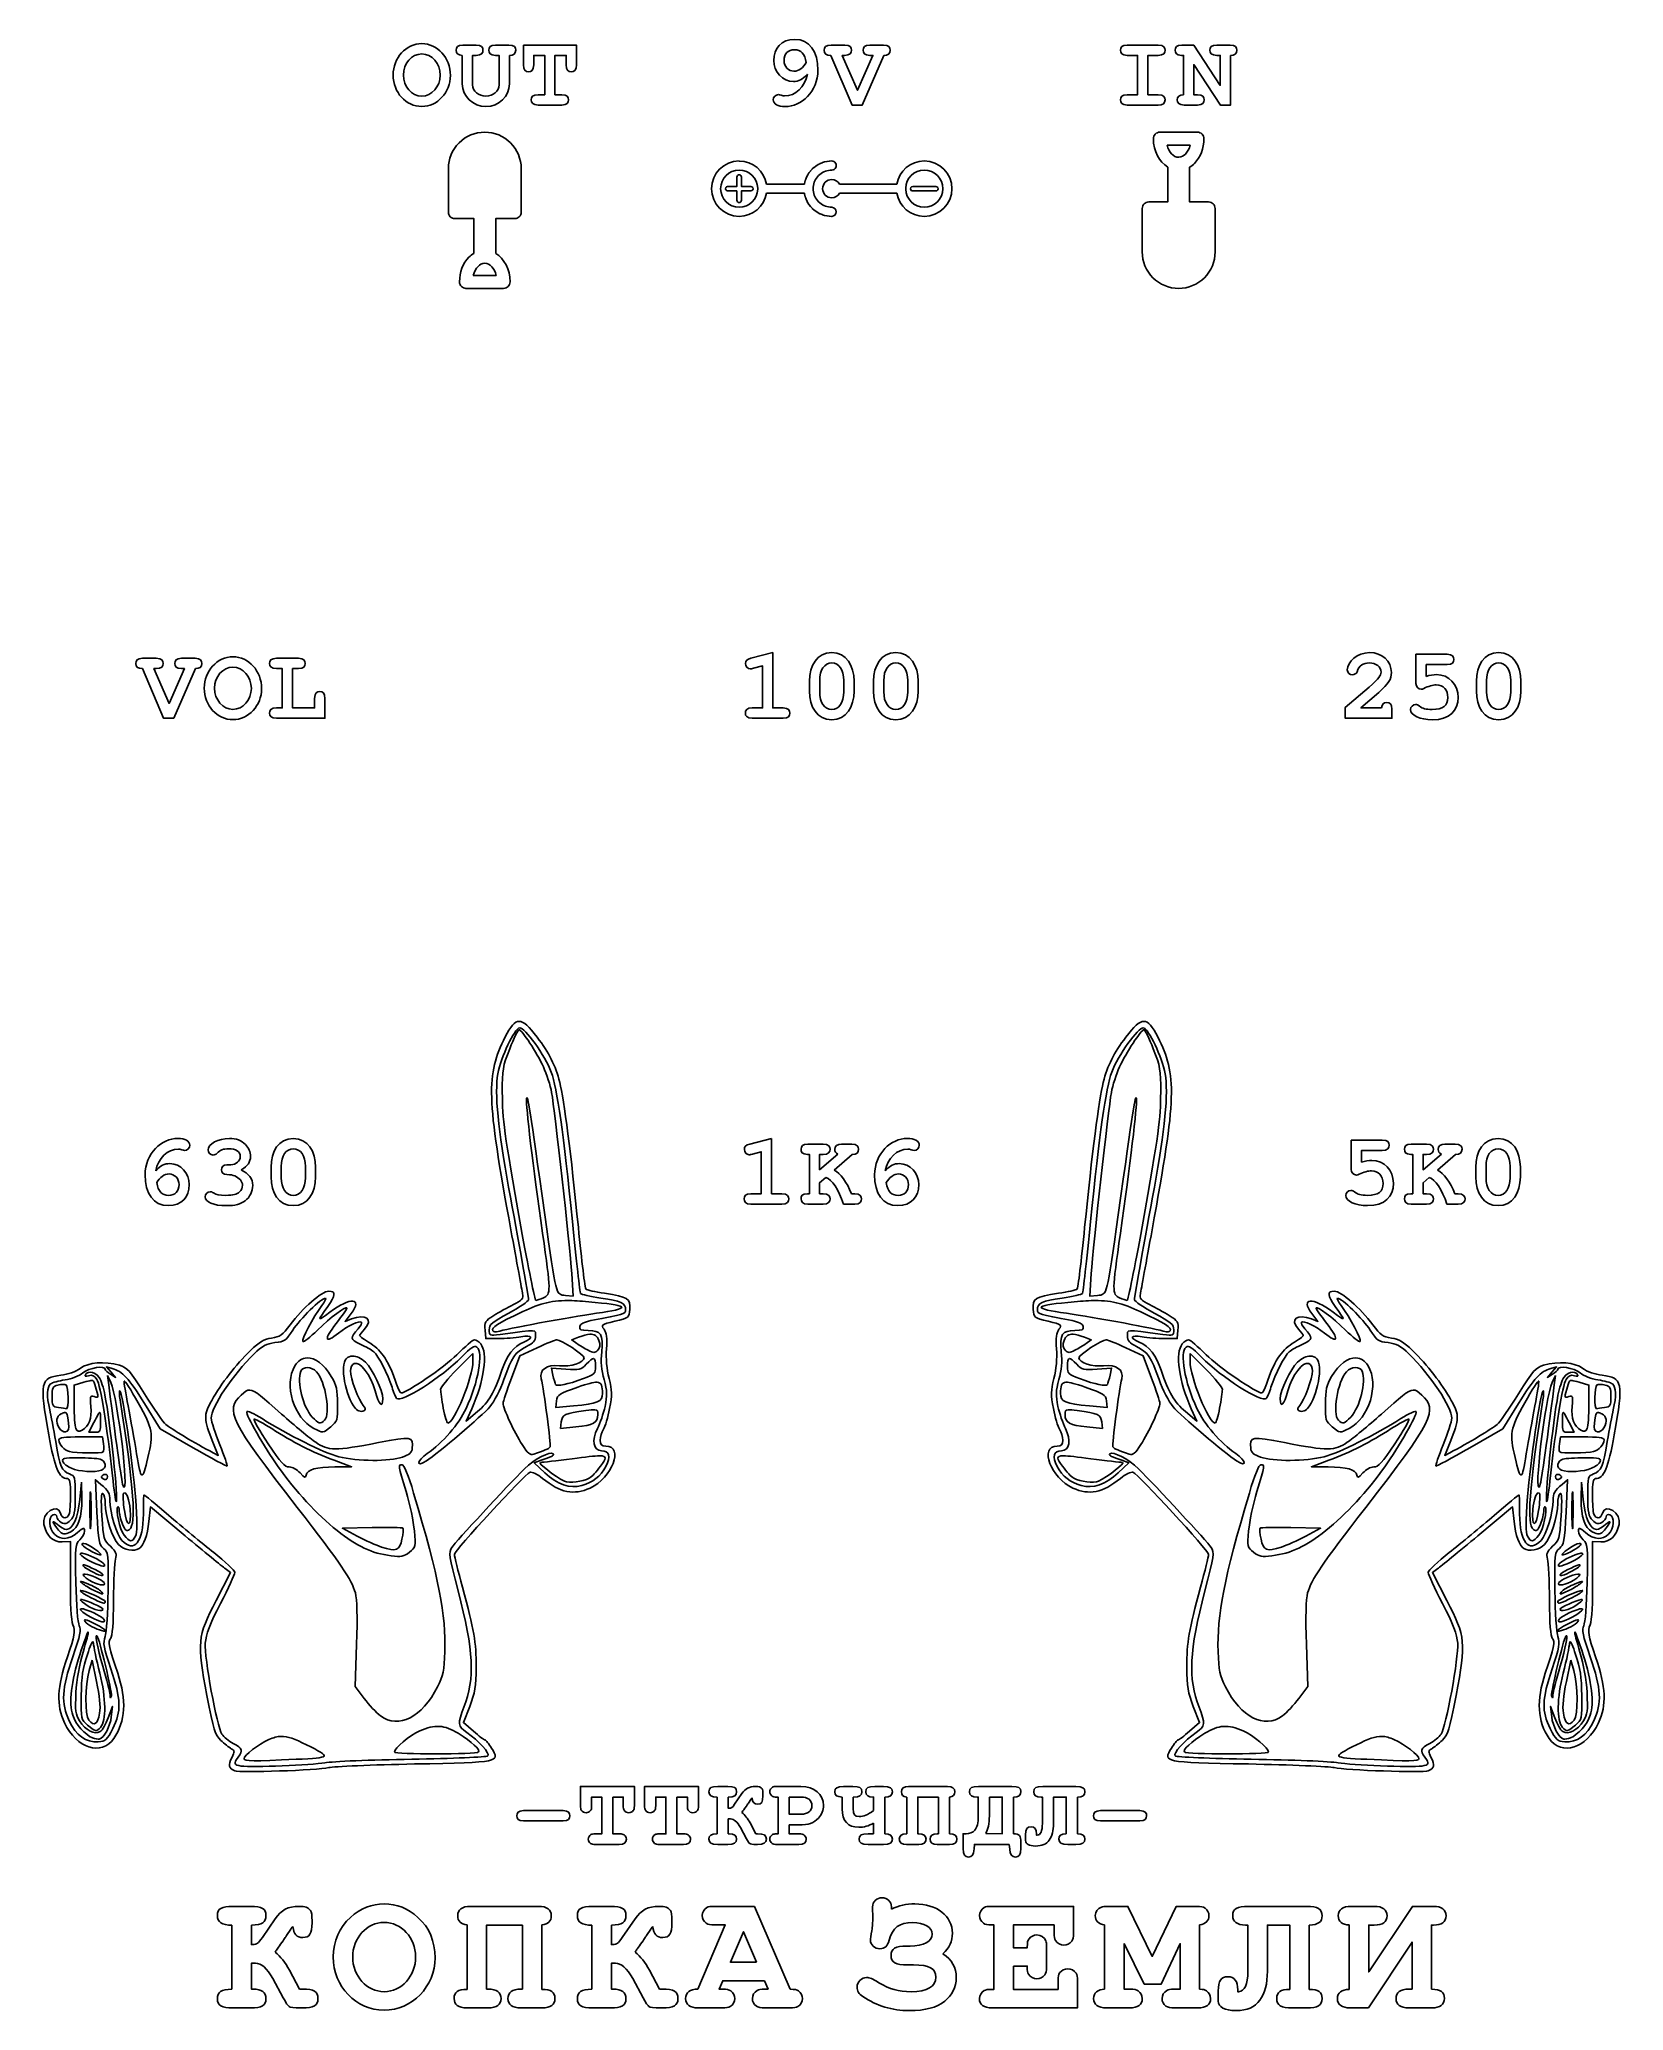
# Model space of a CAD drawing. Extents: x 3 to 90, y 5 to 114.
import ezdxf

# ---------------------------------------------------------------- set-up
doc = ezdxf.new("R2010")
doc.units = 0
doc.layers.add('Layer_1', color=7, linetype='CONTINUOUS')

msp = doc.modelspace()

# ---------------------------------------------------------------- linework, layer by layer
at = {"layer": 'Layer_1', "color": 7}
for points in [[(44.969347, 113.665731)], [(24.493078, 113.434221)], [(24.493078, 112.869914)], [(44.952811, 113.101424)], [(67.084764, 108.574344)], [(66.419322, 107.366872)], [(41.922506, 106.493042)], [(41.924575, 106.23466)], [(46.991963, 106.99327)], [(52.082609, 106.992753)], [(52.082609, 106.493042)], [(27.58619, 101.207468)], [(26.920748, 99.999996)], [(14.123685, 79.776327)], [(14.123685, 79.212021)], [(47.002816, 80.007837)], [(47.002816, 79.443531)], [(50.521465, 80.007837)], [(50.521465, 79.443531)], [(76.529178, 80.007837)], [(83.623318, 80.007837)], [(83.623318, 79.443531)], [(29.837454, 59.766696)], [(64.142336, 59.766696)], [(29.833321, 59.309359)], [(29.867944, 59.411678)], [(64.111848, 59.411678)], [(64.146987, 59.309359)], [(11.095963, 53.338147)], [(13.926282, 53.338147)], [(17.439762, 53.338147)], [(51.150882, 53.338147)], [(83.589729, 53.338147)], [(17.439762, 52.773325)], [(83.589729, 52.773325)], [(10.616406, 51.396148)], [(50.671325, 51.396148)], [(32.737536, 44.436884)], [(61.242257, 44.436884)], [(31.90658, 42.290761)], [(33.711636, 42.588417)], [(60.268672, 42.588417)], [(62.073212, 42.290761)], [(18.194755, 41.293406)], [(20.69176, 41.396242)], [(33.930227, 41.252581)], [(60.049563, 41.252581)], [(73.288032, 41.396242)], [(75.785037, 41.293406)], [(6.277136, 40.509991)], [(6.327779, 40.052137)], [(18.226278, 40.759588)], [(75.753515, 40.759588)], [(87.652012, 40.052137)], [(87.703172, 40.509991)], [(4.77852, 39.840264)], [(7.90236, 39.492483)], [(8.155058, 40.023197)], [(15.057995, 39.527104)], [(34.11678, 39.956536)], [(59.863529, 39.956536)], [(78.922313, 39.527104)], [(85.824734, 40.023197)], [(86.077432, 39.492483)], [(89.201788, 39.840264)], [(4.869987, 38.293071)], [(6.811471, 38.303406)], [(15.310693, 37.928753)], [(33.990174, 38.448101)], [(59.989619, 38.448101)], [(78.669099, 37.928753)], [(87.168322, 38.303406)], [(89.110321, 38.293071)], [(5.623946, 35.812086)], [(34.255273, 35.918539)], [(59.725035, 35.918539)], [(88.356362, 35.812086)], [(7.099825, 34.902581)], [(86.879966, 34.902581)], [(6.299874, 33.949668)], [(8.178829, 33.891791)], [(85.800963, 33.891791)], [(87.679918, 33.949668)], [(22.939685, 31.984931)], [(71.040624, 31.984931)], [(5.83737, 30.576231)], [(5.937105, 31.114182)], [(88.042688, 31.114182)], [(88.142939, 30.576231)], [(5.947957, 29.92769)], [(6.007902, 29.426947)], [(87.971891, 29.426947)], [(88.031835, 29.92769)], [(5.76709, 29.029038)], [(5.772257, 28.526742)], [(88.207534, 28.526742)], [(88.212701, 29.029038)], [(5.835303, 28.031683)], [(5.849255, 27.52577)], [(88.130538, 27.52577)], [(88.144489, 28.031683)], [(6.030123, 26.924256)], [(6.177401, 26.249878)], [(6.622851, 26.037489)], [(87.357457, 26.037489)], [(87.802909, 26.249878)], [(87.950187, 26.924256)], [(6.438367, 25.72123)], [(87.541943, 25.72123)], [(25.463045, 21.066733)], [(68.516748, 21.066733)], [(16.767969, 20.520514)], [(77.21234, 20.520514)], [(32.623748, 16.16181)], [(64.294295, 16.16181)], [(22.427254, 11.32657)], [(22.427254, 10.30916)], [(42.873153, 8.12617), (41.440875, 8.12617), (42.161952, 9.79552)]]:
    msp.add_lwpolyline(points, close=True, dxfattribs=at)
for points in [[(26.719299, 112.790849), (26.719299, 111.221436)], [(27.481527, 113.355156), (26.747721, 113.355156), (26.747721, 113.355156)], [(27.284121, 111.170793), (27.284121, 112.790849), (27.481527, 112.790849)], [(29.276249, 113.355156), (28.542443, 113.355156)], [(28.542443, 112.790849), (28.740364, 112.790849), (28.740364, 111.170793)], [(29.30467, 111.221436), (29.30467, 112.790849)], [(30.07465, 113.355156), (30.07465, 112.265816)], [(32.987133, 112.265816), (32.987133, 113.355156), (30.07465, 113.355156), (30.07465, 113.355156)], [(30.638956, 112.265816), (30.638956, 112.790849), (31.243053, 112.790849), (31.243053, 110.629224), (30.876152, 110.629224)], [(32.179948, 110.629224), (31.807361, 110.629224), (31.807361, 112.790849), (32.422827, 112.790849), (32.422827, 112.265816)], [(46.947521, 112.790849), (48.115926, 110.0644), (48.674549, 110.0644), (49.860006, 112.790849)], [(47.715434, 113.355156), (46.964576, 113.355156), (46.964576, 113.355156)], [(49.098295, 112.790849), (49.261593, 112.790849), (48.420816, 110.877271), (47.579523, 112.790849), (47.715434, 112.790849)], [(49.842951, 113.355156), (49.098295, 113.355156)], [(64.93402, 113.355156), (63.229214, 113.355156), (63.229214, 113.355156)], [(63.229214, 112.790849), (63.799206, 112.790849), (63.799206, 110.629224), (63.229214, 110.629224)], [(64.93402, 110.629224), (64.364028, 110.629224), (64.364028, 112.790849), (64.93402, 112.790849)], [(66.211978, 112.790849), (66.319465, 112.790849), (66.319465, 110.629224)], [(68.142611, 112.790849), (68.340014, 112.790849), (68.340014, 111.142887), (66.883771, 113.355156), (66.234717, 113.355156), (66.234717, 113.355156)], [(67.081177, 110.629224), (66.883771, 110.629224), (66.883771, 112.288554), (68.345697, 110.0644), (68.90432, 110.0644), (68.90432, 112.790849)], [(68.876414, 113.355156), (68.142611, 113.355156)], [(30.876152, 110.0644), (32.179948, 110.0644)], [(63.229214, 110.0644), (64.93402, 110.0644)], [(66.353054, 110.0644), (67.081177, 110.0644)], [(67.084764, 108.574344), (65.020726, 108.574344)], [(65.420655, 107.862564), (66.685069, 107.862531)], [(25.952784, 106.574388), (25.95275, 104.187126)], [(29.95275, 104.187092), (29.95275, 106.574388)], [(41.797967, 106.10754), (41.797967, 105.59801), (41.287921, 105.59801)], [(41.922506, 106.992236), (41.922506, 106.992753)], [(42.557612, 105.59801), (42.047564, 105.59801), (42.047564, 106.10754)], [(45.68145, 106.223291), (45.629771, 106.125106)], [(45.831828, 106.440849), (45.764132, 106.353516)], [(45.920194, 106.539034), (45.845264, 106.457385)], [(46.017862, 106.629468), (45.936214, 106.555054)], [(45.984273, 105.500855), (45.986856, 105.56235), (45.998743, 105.6502), (46.017862, 105.737016), (46.044733, 105.822282), (46.078325, 105.904448), (46.119666, 105.982996), (46.167206, 106.058443), (46.221467, 106.128723), (46.281414, 106.194353), (46.347041, 106.254297), (46.417838, 106.308557), (46.492768, 106.356616), (46.571833, 106.397441), (46.654, 106.431547), (46.738748, 106.458419), (46.825566, 106.477539), (46.913932, 106.489425), (47.013666, 106.493559)], [(46.121732, 106.711117), (46.033883, 106.643421)], [(46.233352, 106.782947), (46.140335, 106.723519)], [(46.350142, 106.845475), (46.251957, 106.794316)], [(46.473131, 106.897152), (46.370814, 106.855294)], [(46.598704, 106.937976), (46.492768, 106.904386)], [(46.728414, 106.967432), (46.620408, 106.943661)], [(46.859155, 106.986035), (46.749602, 106.971566)], [(46.991963, 106.99327), (46.881375, 106.988103)], [(65.451492, 106.656199), (65.451492, 104.743121), (64.408635, 104.743121)], [(67.696821, 104.743155), (66.654032, 104.743155), (66.654032, 106.654354)], [(41.287921, 105.34789), (41.797967, 105.34789)], [(42.047564, 104.83785), (42.047564, 105.34789), (42.557612, 105.34789)], [(45.5042, 105.725647), (45.503681, 105.72203), (43.420606, 105.72203)], [(43.420606, 105.222835), (45.503681, 105.222835), (45.5042, 105.219735)], [(45.531587, 105.855355), (45.507817, 105.747351)], [(45.507817, 105.198548), (45.531587, 105.090027)], [(47.013666, 104.45234), (46.913932, 104.457507), (46.825566, 104.468876), (46.738748, 104.487997), (46.654, 104.515385), (46.571833, 104.548975), (46.492768, 104.590316), (46.417838, 104.637858), (46.347041, 104.692118), (46.281414, 104.752063), (46.221467, 104.817692), (46.167206, 104.888489), (46.119666, 104.96342), (46.078325, 105.042485), (46.044733, 105.12465), (46.017862, 105.2094), (45.998743, 105.296216), (45.986856, 105.384583), (45.984273, 105.444527)], [(50.585025, 105.722546), (47.432245, 105.722546)], [(47.432245, 105.222835), (50.585025, 105.222835)], [(52.717754, 105.34779), (51.447754, 105.34779)], [(45.691784, 104.703487), (45.751212, 104.609953)], [(45.845264, 104.487997), (45.920194, 104.405831)], [(45.936214, 104.389811), (46.017862, 104.315397)], [(46.033883, 104.301962), (46.121732, 104.234265)], [(46.140335, 104.221346), (46.233352, 104.161918)], [(46.251957, 104.151583), (46.350142, 104.099907)], [(46.370814, 104.091122), (46.473131, 104.048747)], [(46.492768, 104.041512), (46.598704, 104.008439)], [(46.620408, 104.002755), (46.728414, 103.978984)], [(46.749602, 103.97485), (46.859155, 103.96038)], [(46.881375, 103.958313), (46.991963, 103.953145)], [(64.052762, 104.387248), (64.052762, 101.999952)], [(68.052728, 101.999952), (68.052762, 104.387214)], [(26.308691, 103.831185), (27.35148, 103.831185), (27.35148, 101.919986)], [(28.55402, 101.918141), (28.55402, 103.831219), (29.596877, 103.831219)], [(28.584857, 100.711776), (27.320443, 100.711809)], [(26.920748, 99.999996), (28.984786, 99.999996)], [(9.148795, 79.132955), (10.3172, 76.406506), (10.875822, 76.406506), (12.061279, 79.132955)], [(9.916191, 79.697261), (9.165332, 79.697261), (9.165332, 79.697261)], [(11.299052, 79.132955), (11.462866, 79.132955), (10.62209, 77.219377), (9.780798, 79.132955), (9.916191, 79.132955)], [(12.044226, 79.697261), (11.299052, 79.697261)], [(17.716231, 79.697261), (16.508036, 79.697261), (16.508036, 79.697261)], [(16.508036, 79.132955), (16.82998, 79.132955), (16.82998, 76.971331), (16.508036, 76.971331)], [(18.608166, 77.490679), (18.608166, 76.971331), (17.394287, 76.971331), (17.394287, 79.132955), (17.716231, 79.132955)], [(43.765803, 80.007837), (42.569495, 79.697261)], [(42.71057, 79.150008), (43.201497, 79.279717), (43.201497, 76.971331), (42.631505, 76.971331)], [(44.336311, 76.971331), (43.765803, 76.971331), (43.765803, 80.007837), (43.765803, 80.007837)], [(79.083026, 79.917403), (79.083026, 78.314401)], [(80.787832, 79.917403), (79.083026, 79.917403), (79.083026, 79.917403)], [(79.647335, 78.704042), (79.647335, 79.353097), (80.787832, 79.353097)], [(45.778083, 78.433257), (45.778083, 77.896856)], [(46.342389, 77.857582), (46.342389, 78.472531)], [(47.66324, 78.472531), (47.66324, 77.857582)], [(48.227546, 77.896856), (48.227546, 78.433257)], [(49.296732, 78.433257), (49.296732, 77.896856)], [(49.861554, 77.857582), (49.861554, 78.472531)], [(51.181888, 78.472531), (51.181888, 77.857582)], [(51.74671, 77.896856), (51.74671, 78.433257)], [(76.506439, 78.105628), (75.196958, 76.999236), (75.196958, 76.406506), (77.759593, 76.406506), (77.759593, 76.903634)], [(82.398586, 78.433257), (82.398586, 77.896856)], [(82.962894, 77.857582), (82.962894, 78.472531)], [(84.283742, 78.472531), (84.283742, 77.857582)], [(84.848567, 77.896856), (84.848567, 78.433257)], [(16.508036, 76.406506), (19.172473, 76.406506), (19.172473, 77.490679)], [(77.195287, 76.971331), (76.060474, 76.971331), (77.037157, 77.823474)], [(42.631505, 76.407025), (44.336311, 76.407025)], [(43.701207, 53.338147), (42.504381, 53.027571)], [(44.271199, 50.301125), (43.701207, 50.301125), (43.701207, 53.338147), (43.701207, 53.338147)], [(46.53721, 53.027571), (45.690234, 53.027571), (45.690234, 53.027571)], [(48.106107, 53.027571), (47.541801, 53.027571)], [(75.530272, 53.247715), (75.530272, 51.64471)], [(77.234562, 53.247715), (75.530272, 53.247715), (75.530272, 53.247715)], [(79.67007, 53.027571), (78.823094, 53.027571), (78.823094, 53.027571)], [(81.238967, 53.027571), (80.674661, 53.027571)], [(42.645459, 52.479802), (43.136901, 52.610027), (43.136901, 50.301125), (42.566394, 50.301125)], [(45.668014, 52.463265), (45.774982, 52.463265), (45.774982, 50.301125), (45.668014, 50.301125)], [(47.344396, 52.485488), (46.339288, 51.621972), (46.339288, 52.463265), (46.53721, 52.463265)], [(47.135623, 51.599237), (48.128845, 52.463265)], [(76.094578, 52.033836), (76.094578, 52.68289), (77.234562, 52.68289)], [(78.800874, 52.463265), (78.907845, 52.463265), (78.907845, 50.301125), (78.800874, 50.301125)], [(80.477258, 52.485488), (79.472667, 51.621972), (79.472667, 52.463265), (79.67007, 52.463265)], [(80.268484, 51.599237), (81.261706, 52.463265)], [(14.011031, 51.898443), (13.785205, 51.898443)], [(16.214514, 51.763051), (16.214514, 51.226648)], [(16.779337, 51.187376), (16.779337, 51.802841)], [(18.100187, 51.802841), (18.100187, 51.187376)], [(18.664494, 51.226648), (18.664494, 51.763051)], [(46.53721, 50.301125), (46.339288, 50.301125), (46.339288, 50.910904), (46.678288, 51.198745)], [(79.67007, 50.301125), (79.472667, 50.301125), (79.472667, 50.910904), (79.811149, 51.198745)], [(82.364997, 51.763051), (82.364997, 51.226648)], [(82.929303, 51.187376), (82.929303, 51.802841)], [(84.250153, 51.802841), (84.250153, 51.187376)], [(84.814459, 51.226648), (84.814459, 51.763051)], [(48.269921, 50.301125), (48.089055, 50.301125)], [(81.402782, 50.301125), (81.222431, 50.301125)], [(42.566394, 49.736816), (44.271199, 49.736816)], [(45.690234, 49.736816), (46.53721, 49.736816)], [(47.649288, 49.736816), (48.269921, 49.736816)], [(78.823094, 49.736816), (79.67007, 49.736816)], [(80.782148, 49.736816), (81.402782, 49.736816)], [(32.381486, 44.726788), (32.805232, 44.685447), (32.723066, 45.932915)], [(61.257243, 45.932915), (61.17456, 44.685447), (61.598822, 44.726788)], [(20.627681, 43.430226), (20.28455, 43.300001), (20.609078, 43.725816)], [(73.370714, 43.725816), (73.69576, 43.300001), (73.352111, 43.430226)], [(27.964701, 42.824576), (28.003457, 42.354838), (28.702124, 42.354838)], [(33.094104, 42.424085), (32.723584, 42.281458), (33.000569, 42.087672)], [(60.979224, 42.087672), (61.256208, 42.281458), (60.886204, 42.424085)], [(65.278184, 42.354838), (65.976335, 42.354838), (66.015607, 42.824576)], [(27.304793, 41.537834), (26.415958, 40.657269)], [(27.304793, 41.102202), (27.304793, 41.537834), (27.304793, 41.537834)], [(30.834293, 41.85151), (29.88293, 41.411744), (29.419394, 40.18598)], [(33.623271, 41.714051), (33.623271, 41.714567)], [(60.356522, 41.714567), (60.356522, 41.714051)], [(64.560399, 40.18598), (64.096862, 41.411744), (63.1455, 41.85151)], [(66.674999, 41.537834), (66.674999, 41.102202)], [(67.563835, 40.657269), (66.674999, 41.537834), (66.674999, 41.537834)], [(7.397998, 40.398368), (7.683252, 40.223185), (7.429521, 40.512057), (7.175273, 40.800929), (7.493082, 40.709979)], [(7.236767, 40.322404), (7.30188, 39.814425)], [(7.411951, 39.94155), (7.236767, 40.322404), (7.236767, 40.322404)], [(32.409907, 40.676387), (31.608924, 40.739435), (31.694188, 40.340491)], [(62.285604, 40.340491), (62.370869, 40.739435), (61.570401, 40.676387)], [(86.487226, 40.709979), (86.80452, 40.800929), (86.550271, 40.512057), (86.296541, 40.223185), (86.58231, 40.398368)], [(86.743026, 40.322404), (86.567842, 39.94155)], [(86.677912, 39.814425), (86.743026, 40.322404), (86.743026, 40.322404)], [(5.931938, 39.956536), (5.397603, 39.800474), (5.401221, 38.728186)], [(88.578572, 38.728186), (88.582705, 39.800474), (88.048371, 39.956536)], [(9.262483, 38.800018), (10.132198, 37.404238), (11.948108, 36.357789)], [(27.547673, 38.344747), (26.929106, 37.826949), (27.238132, 38.503394)], [(31.898312, 38.939027), (31.856452, 38.571608), (32.826936, 38.659458)], [(61.153373, 38.659458), (62.12334, 38.571608), (62.081481, 38.939027)], [(66.741661, 38.503394), (67.050686, 37.826949), (66.43212, 38.344747)], [(82.032201, 36.357789), (83.847595, 37.404238), (84.717309, 38.800018)], [(7.011975, 36.575346), (6.956165, 36.957235), (5.763989, 36.957235), (5.763989, 36.957235)], [(6.490043, 37.750985), (6.217708, 37.210968), (6.538102, 37.210968)], [(32.152558, 37.786643), (32.110185, 37.426457), (32.960778, 37.505523)], [(61.019015, 37.505523), (61.869608, 37.426457), (61.827751, 37.786643)], [(87.023627, 36.957235), (86.967818, 36.575346)], [(88.215802, 36.957235), (87.023627, 36.957235), (87.023627, 36.957235)], [(87.442206, 37.210968), (87.762084, 37.210968), (87.489749, 37.750985)], [(13.022978, 36.671466), (13.317016, 35.941793), (13.040031, 36.086488)], [(80.939761, 36.086488), (80.663292, 35.941793), (80.956816, 36.671466)], [(19.724894, 35.312376), (20.6375, 35.318575), (19.685103, 35.674109)], [(31.25494, 34.990947), (30.670997, 35.542336), (31.051852, 35.681861)], [(62.927941, 35.681861), (63.308795, 35.542336), (62.725371, 34.990947)], [(74.295205, 35.674109), (73.342293, 35.318575), (74.254899, 35.312376)], [(5.806364, 34.480386), (5.71438, 33.517651)], [(5.824451, 33.553309), (5.806364, 34.480386), (5.806364, 34.480386)], [(6.871932, 34.353777), (6.568075, 34.607507), (6.655924, 32.829322)], [(87.323868, 32.829322), (87.412234, 34.607507), (87.108378, 34.353777)], [(88.173429, 34.480386), (88.155858, 33.553309)], [(88.26593, 33.517651), (88.173429, 34.480386), (88.173429, 34.480386)], [(8.163326, 32.924408), (8.163326, 32.923889)], [(9.504846, 32.318242), (9.588562, 33.112508), (11.493355, 31.53121)], [(82.486438, 31.53121), (84.391748, 33.112508), (84.474946, 32.318242)], [(85.816984, 32.923889), (85.816984, 32.924408)], [(21.770764, 31.976144), (20.138822, 31.940489), (20.952726, 31.506921)], [(73.027065, 31.506921), (73.841487, 31.940489), (72.209545, 31.976144)], [(4.748547, 31.193247), (5.207951, 31.207717), (5.196582, 29.136525)], [(88.783209, 29.136525), (88.77184, 31.207717), (89.231244, 31.193247)], [(13.698389, 29.730287), (13.998629, 29.510145), (13.199194, 27.973289)], [(80.780598, 27.973289), (79.981681, 29.510145), (80.281403, 29.730287)], [(20.913452, 25.564134), (20.839038, 23.25213), (21.324279, 22.605658)], [(72.655514, 22.605658), (73.14127, 23.25213), (73.066856, 25.564134)], [(6.223393, 24.130113), (6.387724, 24.701653), (6.387724, 24.701653)], [(6.387724, 24.701653), (6.637838, 23.531181)], [(87.341955, 23.531181), (87.592584, 24.701653), (87.592584, 24.701653)], [(87.592584, 24.701653), (87.756398, 24.130113)], [(7.44399, 21.601067), (7.503418, 22.161756), (7.276042, 21.537506)], [(27.327013, 20.802666), (26.777177, 21.27809), (27.124443, 22.164341)], [(66.85535, 22.164341), (67.202615, 21.27809), (66.653295, 20.802666)], [(86.703751, 21.537506), (86.476373, 22.161756), (86.535801, 21.601067)], [(36.165275, 16.71496), (36.165275, 17.77047), (33.207586, 17.77047), (33.207586, 16.71496)], [(39.684225, 16.71496), (39.684225, 17.77047), (36.726536, 17.77047), (36.726536, 16.71496)], [(41.295348, 17.77047), (40.742192, 17.77047)], [(42.068641, 17.37536), (41.667885, 16.79398)], [(45.311013, 17.77047), (43.995858, 17.77047)], [(48.158276, 17.77047), (47.655921, 17.77047)], [(49.840318, 17.77047), (49.366184, 17.77047)], [(53.364912, 17.77047), (51.220023, 17.77047)], [(56.895152, 17.77047), (55.060707, 17.77047)], [(60.414101, 17.77047), (58.585301, 17.77047)], [(32.251214, 16.44403), (30.083748, 16.44403)], [(33.817186, 16.71496), (33.817186, 17.18909), (34.375986, 17.18909), (34.375986, 15.16838), (34.031675, 15.16838)], [(34.985586, 17.18909), (35.555675, 17.18909), (35.555675, 16.71496)], [(35.335542, 15.16839), (34.985586, 15.16839), (34.985586, 17.18909)], [(37.336136, 16.71496), (37.336136, 17.18909), (37.894936, 17.18909), (37.894936, 15.16838), (37.550625, 15.16838)], [(38.504536, 17.18909), (39.074625, 17.18909), (39.074625, 16.71496)], [(38.854492, 15.16839), (38.504536, 15.16839), (38.504536, 17.18909)], [(40.71397, 17.18345), (40.71397, 15.17403)], [(41.36873, 16.57385), (41.32357, 16.57385), (41.32357, 17.18345)], [(42.06864, 16.33683), (42.09122, 16.37633)], [(42.424247, 16.85612), (42.559713, 17.05932)], [(43.225754, 17.25126), (43.225752, 17.30198)], [(43.995858, 17.18915), (44.057948, 17.18915), (44.057948, 15.16844), (43.995858, 15.16844)], [(44.667547, 17.18909), (45.311013, 17.18909)], [(45.311013, 16.24647), (44.667547, 16.24647), (44.667547, 17.18909)], [(47.576898, 17.18909), (47.576898, 16.53434)], [(48.186498, 16.55692), (48.186498, 17.18909)], [(49.281518, 17.18345), (49.304098, 17.18345), (49.304098, 16.44403)], [(49.913695, 15.17403), (49.913695, 17.18909)], [(51.118423, 17.18909), (51.118423, 15.16838)], [(51.784467, 15.17403), (51.728027, 15.17403), (51.728027, 17.18345), (52.856912, 17.18345)], [(52.856912, 17.18345), (52.856912, 15.17403), (52.800462, 15.17403)], [(53.466512, 15.16838), (53.466512, 17.18909)], [(54.992974, 17.18345), (55.026844, 17.18345), (55.038134, 17.18345), (55.049424, 17.18345), (55.049424, 16.15052)], [(55.659017, 17.18345), (56.370217, 17.18345), (56.370217, 15.17403), (55.461461, 15.18533)], [(55.659017, 16.15053), (55.659017, 17.18345)], [(56.979819, 15.17403), (56.979819, 17.18345)], [(58.500635, 17.18345), (58.528855, 17.18345), (58.568365, 17.18345), (58.568365, 15.73847)], [(59.183651, 15.73843), (59.183651, 17.18341), (59.883563, 17.18341), (59.883563, 15.16834)], [(60.493163, 15.16834), (60.493124, 17.18345)], [(63.921762, 16.44403), (61.754295, 16.44403)], [(30.083748, 15.87958), (32.251214, 15.87958)], [(41.380015, 15.17403), (41.351795, 15.17403), (41.323575, 15.17403), (41.323575, 15.98683), (41.453397, 15.98683)], [(41.995264, 15.51269), (42.322642, 14.90309)], [(42.920954, 15.17408), (42.836284, 15.17408), (42.520195, 15.76674)], [(44.667547, 15.66509), (45.198125, 15.66509)], [(45.203769, 15.16845), (44.667547, 15.16845), (44.667547, 15.66509)], [(49.304095, 15.17403), (48.999295, 15.17403)], [(49.304098, 15.76105), (49.304095, 15.17403)], [(54.377735, 15.16838), (54.332575, 15.16838), (54.270485, 15.17438), (54.259195, 15.17438), (54.253595, 15.17438), (54.219725, 15.17438), (54.219725, 14.36158)], [(58.280498, 15.09501), (58.274898, 15.09501), (58.252318, 15.09501), (58.252318, 15.15141)], [(61.754295, 15.87958), (63.921762, 15.87958)], [(34.031675, 14.58706), (35.335542, 14.58706)], [(37.550625, 14.58706), (38.854492, 14.58706)], [(40.742192, 14.58701), (41.295348, 14.58701)], [(42.858864, 14.58706), (42.920954, 14.58706)], [(43.995858, 14.58712), (45.203769, 14.58712)], [(48.999295, 14.58701), (49.840318, 14.58701)], [(51.107134, 14.58701), (51.784467, 14.58701)], [(52.800462, 14.58701), (53.4778, 14.58701)], [(54.823681, 14.34464), (54.834971, 14.58736), (56.754039, 14.58701)], [(56.754039, 14.58701), (56.776619, 14.33301)], [(57.386219, 14.36123), (57.386219, 14.69989)], [(57.642718, 15.12319), (57.642718, 14.80145)], [(59.968229, 14.58697), (60.41414, 14.58697)], [(15.088435, 11.18828), (14.120413, 11.18828)], [(30.911895, 11.18828), (27.15834, 11.18828)], [(34.852765, 11.18828), (33.884743, 11.18828)], [(44.720297, 6.6445), (42.754619, 11.18827), (40.591386, 11.18827)], [(49.245698, 11.15865), (49.245698, 11.05), (49.255598, 10.65488)], [(50.282888, 11.04012), (50.282865, 11.16853)], [(60.278807, 9.73631), (60.278807, 11.18834), (55.804174, 11.18834)], [(67.024967, 11.18834), (65.918655, 11.18834), (64.604911, 8.44232), (63.261533, 11.18834), (62.1651, 11.18834)], [(73.079675, 11.18828), (69.879275, 11.18828)], [(76.793353, 11.18828), (75.51912, 11.18828)], [(80.043142, 11.18828), (78.887442, 11.18828), (76.487142, 7.59277), (76.487142, 10.161), (76.793353, 10.161)], [(14.071024, 10.161), (14.071024, 6.64451)], [(15.216844, 9.0942), (15.137824, 9.0942), (15.137824, 10.161)], [(16.441689, 10.49684), (15.740366, 9.47943)], [(17.063986, 9.58806), (17.301052, 9.94366)], [(18.46663, 10.27951), (18.466633, 10.36843)], [(26.98054, 10.17087), (26.98054, 6.63463)], [(28.146117, 6.64451), (28.047337, 6.64451), (28.047337, 10.161), (30.022898, 10.161)], [(30.022898, 10.161), (30.022898, 6.64451), (29.924118, 6.64451)], [(31.089695, 6.63463), (31.089695, 10.17087)], [(33.835354, 10.161), (33.835354, 6.64451)], [(34.981174, 9.0942), (34.902154, 9.0942), (34.902154, 10.161)], [(36.206018, 10.49684), (35.504696, 9.47943)], [(36.828313, 9.58806), (37.06538, 9.94366)], [(38.230958, 10.27951), (38.230963, 10.36843)], [(40.591386, 10.17088), (41.154419, 10.17088), (39.652997, 6.64452)], [(55.804174, 10.17095), (55.912829, 10.17095), (55.912829, 6.63471), (55.804174, 6.63471)], [(57.740218, 8.94606), (57.740218, 8.91646), (56.979629, 8.91646), (56.979629, 10.17093), (59.212007, 10.17093), (59.212007, 9.73631)], [(61.9873, 10.17094), (61.9873, 6.64458)], [(67.202767, 6.64454), (67.202767, 10.1709)], [(69.731108, 10.161), (69.780498, 10.161), (69.849638, 10.161), (69.849638, 7.63228)], [(70.926295, 7.6323), (70.926295, 10.161), (72.151139, 10.161), (72.151139, 6.63463)], [(73.21794, 6.63463), (73.217964, 10.161)], [(75.420342, 10.17087), (75.420342, 6.63463)], [(79.934487, 6.64451), (79.934487, 10.161), (80.043142, 10.161)], [(16.441689, 8.67935), (16.481199, 8.74845)], [(36.206017, 8.67935), (36.245527, 8.74845)], [(51.310177, 9.0053), (51.122499, 9.0053)], [(58.797141, 7.87926), (58.797141, 8.94606)], [(63.0541, 9.15346), (64.160411, 6.92108), (65.0988, 6.92108), (66.135967, 9.14358), (66.135967, 6.64451), (65.829755, 6.64451)], [(63.360311, 6.6446), (63.0541, 6.6446), (63.0541, 9.15346)], [(75.469731, 5.61722), (76.467386, 5.61722), (78.867686, 9.23248), (78.867686, 6.64451), (78.680009, 6.64451)], [(15.236602, 6.64451), (15.187212, 6.64451), (15.137822, 6.64451), (15.137822, 8.06691), (15.365011, 8.06691)], [(17.933233, 6.64453), (17.785066, 6.64453), (17.231911, 7.68169)], [(35.000931, 6.64451), (34.951541, 6.64451), (34.902151, 6.64451), (34.902151, 8.06691), (35.12934, 8.06691)], [(37.697562, 6.64453), (37.549395, 6.64453), (36.99624, 7.68169)], [(51.171888, 7.97801), (51.487977, 7.97801)], [(59.429318, 7.08904), (59.429318, 6.63466), (56.979629, 6.63466), (56.979632, 7.90886)], [(56.979632, 7.90886), (57.740221, 7.90886), (57.740221, 7.87926)], [(16.313277, 7.23717), (16.886189, 6.17037)], [(36.077606, 7.23717), (36.650517, 6.17037)], [(40.986497, 6.6445), (40.818575, 6.6445), (41.01613, 7.10875), (43.317653, 7.10876)], [(43.317653, 7.10876), (43.50533, 6.64451), (43.337408, 6.64451)], [(55.804174, 5.61725), (60.496118, 5.61725), (60.496118, 7.08904)], [(68.229662, 6.55563), (68.229662, 5.99259)], [(69.345872, 6.50622), (69.335972, 6.50622), (69.296462, 6.50622), (69.296462, 6.60502)], [(14.120413, 5.61722), (15.088435, 5.61722)], [(17.824577, 5.61724), (17.933233, 5.61724)], [(26.960784, 5.61722), (28.146117, 5.61722)], [(29.924118, 5.61722), (31.109451, 5.61722)], [(33.884743, 5.61722), (34.852765, 5.61722)], [(37.588906, 5.61724), (37.697562, 5.61724)], [(39.672752, 5.61723), (40.986497, 5.61723)], [(43.337408, 5.61723), (44.710419, 5.61723)], [(62.086078, 5.61729), (63.360311, 5.61729)], [(65.829755, 5.61723), (67.113867, 5.61723)], [(72.299306, 5.61722), (73.079651, 5.61722)], [(78.680009, 5.61722), (79.954242, 5.61722)]]:
    msp.add_lwpolyline(points, dxfattribs=at)
for points in [[(44.969347, 113.665731), (44.235571, 113.665731), (43.817997, 113.18043), (43.817997, 112.51438)], [(46.24524, 111.972294), (46.24524, 113.016514), (45.793437, 113.665731), (44.969347, 113.665731)], [(24.493078, 113.434221), (23.623834, 113.434221), (22.918497, 112.661149), (22.918497, 111.712878)], [(23.482804, 111.712878), (23.482804, 112.345058), (23.939923, 112.869914), (24.493078, 112.869914)], [(26.067659, 111.684457), (26.067659, 112.666586), (25.351034, 113.434221), (24.493078, 113.434221)], [(24.493078, 112.869914), (25.051878, 112.869914), (25.503353, 112.344935), (25.503353, 111.695825)], [(26.747721, 113.355156), (26.45421, 113.355156), (26.375134, 113.231052), (26.375134, 113.073002)], [(26.375134, 113.073002), (26.375134, 112.892382), (26.49352, 112.796499), (26.719299, 112.790849)], [(27.854113, 113.073002), (27.854113, 113.225402), (27.780681, 113.355156), (27.481527, 113.355156)], [(27.481527, 112.790849), (27.775037, 112.790849), (27.854113, 112.914962), (27.854113, 113.073002)], [(28.542443, 113.355156), (28.243286, 113.355156), (28.169856, 113.231052), (28.169856, 113.073002)], [(28.169856, 113.073002), (28.169856, 112.926252), (28.23764, 112.790849), (28.542443, 112.790849)], [(29.648835, 113.073002), (29.648835, 113.225402), (29.581051, 113.355156), (29.276249, 113.355156)], [(29.30467, 112.790849), (29.53045, 112.790849), (29.648835, 112.892382), (29.648835, 113.073002)], [(44.382303, 112.508696), (44.382303, 112.875586), (44.597211, 113.101424), (44.952811, 113.101424)], [(44.952811, 113.101424), (45.319701, 113.101424), (45.522885, 112.892278), (45.607552, 112.401209)], [(46.964576, 113.355156), (46.665419, 113.355156), (46.591987, 113.231052), (46.591987, 113.073002)], [(46.591987, 113.073002), (46.591987, 112.869802), (46.70481, 112.790849), (46.947521, 112.790849)], [(48.087504, 113.073002), (48.087504, 113.225402), (48.014585, 113.355156), (47.715434, 113.355156)], [(47.715434, 112.790849), (48.003298, 112.790849), (48.087504, 112.914962), (48.087504, 113.073002)], [(49.098295, 113.355156), (48.799138, 113.355156), (48.725708, 113.231052), (48.725708, 113.073002)], [(48.725708, 113.073002), (48.725708, 112.914962), (48.799141, 112.790849), (49.098295, 112.790849)], [(50.21554, 113.073002), (50.21554, 113.219762), (50.147754, 113.355156), (49.842951, 113.355156)], [(49.860006, 112.790849), (50.102716, 112.790849), (50.21554, 112.869782), (50.21554, 113.073002)], [(63.229214, 113.355156), (62.930058, 113.355156), (62.856628, 113.231052), (62.856628, 113.073002)], [(62.856628, 113.073002), (62.856628, 112.926252), (62.93006, 112.790849), (63.229214, 112.790849)], [(65.306606, 113.073002), (65.306606, 113.214112), (65.244463, 113.355156), (64.93402, 113.355156)], [(64.93402, 112.790849), (65.22753, 112.790849), (65.306606, 112.914962), (65.306606, 113.073002)], [(66.234717, 113.355156), (65.93556, 113.355156), (65.862128, 113.231052), (65.862128, 113.073002)], [(65.862128, 113.073002), (65.862128, 112.926252), (65.912825, 112.790849), (66.211978, 112.790849)], [(68.142611, 113.355156), (67.843455, 113.355156), (67.770022, 113.231052), (67.770022, 113.073002)], [(67.770022, 113.073002), (67.770022, 112.926252), (67.843457, 112.790849), (68.142611, 112.790849)], [(69.249003, 113.073002), (69.249003, 113.219762), (69.175568, 113.355156), (68.876414, 113.355156)], [(68.90432, 112.790849), (69.1301, 112.790849), (69.249003, 112.892382), (69.249003, 113.073002)], [(22.918497, 111.712878), (22.918497, 110.758968), (23.623834, 109.985335), (24.493078, 109.985335)], [(24.493078, 110.550159), (23.939923, 110.550159), (23.482804, 111.075058), (23.482804, 111.712878)], [(25.503353, 111.695825), (25.503353, 111.074935), (25.04059, 110.550159), (24.493078, 110.550159)], [(24.493078, 109.985335), (25.351034, 109.985335), (26.067659, 110.758767), (26.067659, 111.684457)], [(30.07465, 112.265816), (30.07465, 111.977946), (30.193115, 111.893229), (30.356804, 111.893229)], [(30.356804, 111.893229), (30.503558, 111.893229), (30.638956, 111.960976), (30.638956, 112.265816)], [(32.422827, 112.265816), (32.422827, 111.983596), (32.541292, 111.893229), (32.704981, 111.893229)], [(32.704981, 111.893229), (32.851735, 111.893229), (32.987133, 111.960976), (32.987133, 112.265816)], [(43.817997, 112.51438), (43.817997, 111.87656), (44.297655, 111.357345), (44.895968, 111.357345)], [(44.930073, 111.921651), (44.625273, 111.921651), (44.382303, 112.181316), (44.382303, 112.508696)], [(45.663879, 111.752153), (45.534056, 111.057893), (45.014721, 110.561011), (44.416411, 110.561011)], [(44.449999, 109.980168), (45.330533, 109.980168), (46.24524, 110.798244), (46.24524, 111.972294)], [(44.895968, 111.357345), (45.178188, 111.357345), (45.392945, 111.464293), (45.663879, 111.752153)], [(45.607552, 112.401209), (45.455152, 112.124639), (45.172786, 111.921651), (44.930073, 111.921651)], [(26.719299, 111.221436), (26.719299, 110.538456), (27.295401, 109.985335), (28.012244, 109.985335)], [(28.012244, 110.550159), (27.611488, 110.550159), (27.284121, 110.826473), (27.284121, 111.170793)], [(28.012244, 109.985335), (28.740377, 109.985335), (29.30467, 110.544096), (29.30467, 111.221436)], [(28.740364, 111.170793), (28.740364, 110.826473), (28.413001, 110.550159), (28.012244, 110.550159)], [(30.876152, 110.629224), (30.576996, 110.629224), (30.503563, 110.504594), (30.503563, 110.346554)], [(32.552534, 110.346554), (32.552534, 110.493304), (32.479101, 110.629224), (32.179948, 110.629224)], [(44.077929, 110.634908), (43.919886, 110.634908), (43.789576, 110.504594), (43.789576, 110.346554)], [(44.416411, 110.561011), (44.320459, 110.561011), (44.140019, 110.634908), (44.077929, 110.634908)], [(63.229214, 110.629224), (62.930058, 110.629224), (62.856628, 110.504594), (62.856628, 110.346554)], [(65.306606, 110.346554), (65.306606, 110.487664), (65.244463, 110.629224), (64.93402, 110.629224)], [(66.319465, 110.629224), (66.099332, 110.629224), (65.974785, 110.527174), (65.974785, 110.346554)], [(67.453763, 110.346554), (67.453763, 110.493304), (67.391618, 110.629224), (67.081177, 110.629224)], [(30.503563, 110.346554), (30.503563, 110.199794), (30.588288, 110.0644), (30.876152, 110.0644)], [(32.179948, 110.0644), (32.467814, 110.0644), (32.552534, 110.188504), (32.552534, 110.346554)], [(43.789576, 110.346554), (43.789576, 110.126414), (44.054889, 109.980168), (44.449999, 109.980168)], [(62.856628, 110.346554), (62.856628, 110.199794), (62.94135, 110.0644), (63.229214, 110.0644)], [(64.93402, 110.0644), (65.182376, 110.0644), (65.306609, 110.160324), (65.306606, 110.346554)], [(65.974785, 110.346554), (65.974785, 110.194154), (66.059549, 110.0644), (66.353054, 110.0644)], [(67.081177, 110.0644), (67.369041, 110.0644), (67.453763, 110.194154), (67.453763, 110.346554)], [(27.952733, 108.574338), (27.418555, 108.574338), (26.916319, 108.366303), (26.538569, 107.988553)], [(29.366965, 107.988553), (28.989215, 108.366303), (28.48698, 108.574338), (27.952733, 108.574338)], [(64.769038, 108.470092), (64.702266, 108.40332), (64.664786, 108.312824), (64.664786, 108.218404)], [(64.664786, 108.218404), (64.664833, 107.53142), (64.986434, 106.936509), (65.451492, 106.656199)], [(65.020726, 108.574344), (64.926305, 108.574344), (64.83581, 108.536864), (64.769038, 108.470092)], [(66.922631, 106.863563), (67.251862, 107.192794), (67.44067, 107.686674), (67.440704, 108.218404)], [(67.336452, 108.470092), (67.26968, 108.536864), (67.179218, 108.574311), (67.084764, 108.574344)], [(67.440704, 108.218404), (67.440704, 108.312824), (67.403224, 108.40332), (67.336452, 108.470092)], [(26.538569, 107.988553), (26.160852, 107.610836), (25.952818, 107.108601), (25.952784, 106.574388)], [(29.95275, 106.574388), (29.952717, 107.108601), (29.744682, 107.610836), (29.366965, 107.988553)], [(66.052745, 107.196787), (65.768644, 107.196753), (65.518633, 107.478036), (65.420655, 107.862564)], [(66.419322, 107.366872), (66.341711, 107.289261), (66.215112, 107.196753), (66.052745, 107.196787)], [(66.685069, 107.862531), (66.634705, 107.664596), (66.542901, 107.490451), (66.419322, 107.366872)], [(41.922506, 106.992753), (41.086341, 106.992753), (40.4027, 106.309109), (40.4027, 105.472949)], [(40.902929, 105.472949), (40.902929, 106.038359), (41.357094, 106.493042), (41.922506, 106.493042)], [(41.834386, 106.197877), (41.810533, 106.173926), (41.797394, 106.141338), (41.797967, 106.10754)], [(41.924575, 106.23466), (41.890775, 106.235096), (41.85824, 106.221827), (41.834386, 106.197877)], [(43.420606, 105.72203), (43.300422, 106.44018), (42.673484, 106.992236), (41.922506, 106.992236)], [(41.922506, 106.493042), (42.48083, 106.493042), (42.929333, 106.04915), (42.94053, 105.49362)], [(42.012415, 106.196589), (41.989346, 106.220432), (41.957747, 106.234128), (41.924575, 106.23466)], [(42.047564, 106.10754), (42.048128, 106.140711), (42.035483, 106.172746), (42.012415, 106.196589)], [(45.620471, 106.104435), (45.620471, 106.104435), (45.578095, 106.001599), (45.578095, 106.001599)], [(45.629771, 106.125106), (45.62636, 106.11836), (45.623257, 106.111463), (45.620471, 106.104435)], [(45.691784, 106.241895), (45.688077, 106.235843), (45.684629, 106.229636), (45.68145, 106.223291)], [(45.751212, 106.334912), (45.751212, 106.334912), (45.691784, 106.241895), (45.691784, 106.241895)], [(45.764132, 106.353516), (45.759547, 106.347513), (45.755236, 106.341306), (45.751212, 106.334912)], [(45.845264, 106.457385), (45.840552, 106.452067), (45.83607, 106.446549), (45.831828, 106.440849)], [(45.936214, 106.555054), (45.930635, 106.549959), (45.925289, 106.544613), (45.920194, 106.539034)], [(46.033883, 106.643421), (46.028347, 106.638999), (46.023002, 106.634344), (46.017862, 106.629468)], [(46.140335, 106.723519), (46.133952, 106.719664), (46.127745, 106.715526), (46.121732, 106.711117)], [(46.251957, 106.794316), (46.245593, 106.790799), (46.239386, 106.787005), (46.233352, 106.782947)], [(46.370814, 106.855294), (46.363777, 106.852338), (46.356879, 106.849062), (46.350142, 106.845475)], [(46.492768, 106.904386), (46.486124, 106.90225), (46.479573, 106.899836), (46.473131, 106.897152)], [(46.620408, 106.943661), (46.613092, 106.942092), (46.60585, 106.940195), (46.598704, 106.937976)], [(46.749602, 106.971566), (46.742483, 106.970494), (46.735414, 106.969114), (46.728414, 106.967432)], [(46.881375, 106.988103), (46.873941, 106.987744), (46.866527, 106.987055), (46.859155, 106.986035)], [(47.213833, 106.877765), (47.165825, 106.953143), (47.081245, 106.997175), (46.991963, 106.99327)], [(47.013666, 106.493559), (47.102951, 106.497409), (47.183395, 106.548609), (47.224687, 106.627865)], [(47.224687, 106.627865), (47.265978, 106.707121), (47.261841, 106.802388), (47.213833, 106.877765)], [(52.082609, 106.992753), (51.331629, 106.992753), (50.705207, 106.440697), (50.585025, 105.722546)], [(51.064583, 105.495687), (51.076862, 106.050237), (51.524984, 106.493042), (52.082609, 106.493042)], [(53.602929, 105.472949), (53.602929, 106.309109), (52.918769, 106.992753), (52.082609, 106.992753)], [(52.082609, 106.493042), (52.648021, 106.493042), (53.1027, 106.038359), (53.1027, 105.472949)], [(66.654032, 106.654354), (66.749493, 106.710959), (66.839853, 106.780785), (66.922631, 106.863563)], [(40.4027, 105.472949), (40.4027, 104.636789), (41.086341, 103.952629), (41.922506, 103.952629)], [(41.922506, 104.452857), (41.357094, 104.452857), (40.902929, 104.907539), (40.902929, 105.472949)], [(41.179616, 105.53548), (41.157276, 105.496786), (41.157276, 105.449114), (41.179616, 105.41042)], [(41.287921, 105.59801), (41.243241, 105.59801), (41.201956, 105.574174), (41.179616, 105.53548)], [(41.179616, 105.41042), (41.201956, 105.371726), (41.243241, 105.34789), (41.287921, 105.34789)], [(41.797967, 105.34789), (41.797967, 105.34789), (41.797967, 104.83785), (41.797967, 104.83785)], [(42.94053, 105.449695), (42.927992, 104.895395), (42.479954, 104.452857), (41.922506, 104.452857)], [(41.922506, 103.952629), (42.67337, 103.952629), (43.30029, 104.504846), (43.420606, 105.222835)], [(42.665917, 105.53548), (42.643577, 105.574174), (42.602292, 105.59801), (42.557612, 105.59801)], [(42.557612, 105.34789), (42.602292, 105.34789), (42.643577, 105.371726), (42.665917, 105.41042)], [(42.665917, 105.41042), (42.688257, 105.449114), (42.688257, 105.496786), (42.665917, 105.53548)], [(42.94053, 105.49362), (42.939242, 105.479007), (42.939242, 105.464308), (42.94053, 105.449695)], [(45.507817, 105.747351), (45.506293, 105.740173), (45.505087, 105.732931), (45.5042, 105.725647)], [(45.5042, 105.219735), (45.505101, 105.212624), (45.506308, 105.205555), (45.507817, 105.198548)], [(45.537789, 105.876542), (45.535411, 105.869575), (45.533341, 105.862505), (45.531587, 105.855355)], [(45.531587, 105.090027), (45.533326, 105.082703), (45.535396, 105.075461), (45.537789, 105.068323)], [(45.571378, 105.982996), (45.571378, 105.982996), (45.537789, 105.876542), (45.537789, 105.876542)], [(45.537789, 105.068323), (45.537789, 105.068323), (45.571378, 104.962903), (45.571378, 104.962903)], [(45.578095, 106.001599), (45.575612, 105.995489), (45.573371, 105.989283), (45.571378, 105.982996)], [(45.571378, 104.962903), (45.573344, 104.956267), (45.575585, 104.949716), (45.578095, 104.943266)], [(45.984273, 105.444527), (45.986395, 105.463243), (45.986395, 105.482139), (45.984273, 105.500855)], [(47.002816, 105.972661), (46.729533, 105.972661), (46.502587, 105.746229), (46.502587, 105.472949)], [(46.502587, 105.472949), (46.502587, 105.199669), (46.729533, 104.972722), (47.002816, 104.972722)], [(47.432245, 105.722546), (47.344867, 105.870746), (47.185056, 105.972661), (47.002816, 105.972661)], [(47.002816, 104.972722), (47.185056, 104.972722), (47.344864, 105.074645), (47.432245, 105.222835)], [(50.585025, 105.222835), (50.705337, 104.504846), (51.33174, 103.952629), (52.082609, 103.952629)], [(51.065099, 105.449178), (51.066372, 105.464663), (51.066199, 105.480234), (51.064583, 105.495687)], [(52.082609, 104.452857), (51.525352, 104.452857), (51.077955, 104.895138), (51.065099, 105.449178)], [(51.338017, 105.409774), (51.315291, 105.448711), (51.315291, 105.496869), (51.338017, 105.535806)], [(51.338017, 105.535806), (51.360743, 105.574743), (51.402674, 105.598428), (51.447754, 105.59779)], [(51.447754, 105.34779), (51.402674, 105.347152), (51.360743, 105.370837), (51.338017, 105.409774)], [(51.447754, 105.59779), (51.447754, 105.59779), (52.717754, 105.59779), (52.717754, 105.59779)], [(52.082609, 103.952629), (52.918769, 103.952629), (53.602929, 104.636789), (53.602929, 105.472949)], [(53.1027, 105.472949), (53.102705, 104.907539), (52.648021, 104.452857), (52.082609, 104.452857)], [(52.717754, 105.59779), (52.762834, 105.598428), (52.804765, 105.574743), (52.827491, 105.535806)], [(52.827491, 105.409774), (52.804765, 105.370837), (52.762834, 105.347152), (52.717754, 105.34779)], [(52.827491, 105.535806), (52.850217, 105.496869), (52.850217, 105.448711), (52.827491, 105.409774)], [(25.95275, 104.187126), (25.95275, 104.092705), (25.99023, 104.00221), (26.057003, 103.935437)], [(26.057003, 103.935437), (26.123775, 103.868665), (26.214236, 103.831219), (26.308691, 103.831185)], [(29.596877, 103.831219), (29.691231, 103.831219), (29.781759, 103.868732), (29.848498, 103.935471)], [(29.848498, 103.935471), (29.915237, 104.00221), (29.95275, 104.092738), (29.95275, 104.187092)], [(41.797967, 104.83785), (41.797078, 104.768968), (41.85208, 104.712348), (41.920958, 104.71124)], [(41.920958, 104.71124), (41.954667, 104.710807), (41.987123, 104.724008), (42.01096, 104.747846)], [(42.01096, 104.747846), (42.034798, 104.771685), (42.047998, 104.804141), (42.047564, 104.83785)], [(45.578095, 104.943266), (45.578095, 104.943266), (45.620471, 104.840947), (45.620471, 104.840947)], [(45.620471, 104.840947), (45.623257, 104.833919), (45.62636, 104.827022), (45.629771, 104.820276)], [(45.629771, 104.820276), (45.629771, 104.820276), (45.68145, 104.722091), (45.68145, 104.722091)], [(45.68145, 104.722091), (45.684629, 104.715746), (45.688077, 104.709539), (45.691784, 104.703487)], [(45.751212, 104.609953), (45.755249, 104.603736), (45.759559, 104.597701), (45.764132, 104.591866)], [(45.764132, 104.591866), (45.764132, 104.591866), (45.831828, 104.504016), (45.831828, 104.504016)], [(45.831828, 104.504016), (45.836081, 104.498491), (45.840564, 104.493147), (45.845264, 104.487997)], [(45.920194, 104.405831), (45.925289, 104.400252), (45.930635, 104.394906), (45.936214, 104.389811)], [(46.017862, 104.315397), (46.023013, 104.310697), (46.028357, 104.306215), (46.033883, 104.301962)], [(46.121732, 104.234265), (46.127735, 104.22968), (46.133942, 104.225369), (46.140335, 104.221346)], [(46.233352, 104.161918), (46.239404, 104.158211), (46.245612, 104.154762), (46.251957, 104.151583)], [(46.350142, 104.099907), (46.356897, 104.09667), (46.363795, 104.093739), (46.370814, 104.091122)], [(46.473131, 104.048747), (46.479573, 104.046062), (46.486124, 104.043649), (46.492768, 104.041512)], [(46.598704, 104.008439), (46.60585, 104.006221), (46.613092, 104.004324), (46.620408, 104.002755)], [(46.728414, 103.978984), (46.735414, 103.977301), (46.742483, 103.975922), (46.749602, 103.97485)], [(46.859155, 103.96038), (46.866527, 103.959361), (46.873941, 103.958671), (46.881375, 103.958313)], [(46.991963, 103.953145), (46.997812, 103.952767), (47.003672, 103.952595), (47.009534, 103.952629)], [(47.009534, 103.952629), (47.144082, 103.956337), (47.251549, 104.065895), (47.252662, 104.200491)], [(47.252662, 104.200491), (47.253775, 104.335086), (47.148135, 104.446407), (47.013666, 104.45234)], [(64.157014, 104.638869), (64.090275, 104.57213), (64.052762, 104.481602), (64.052762, 104.387248)], [(64.408635, 104.743121), (64.314281, 104.743121), (64.223753, 104.705608), (64.157014, 104.638869)], [(67.948509, 104.638903), (67.881737, 104.705675), (67.791276, 104.743121), (67.696821, 104.743155)], [(68.052762, 104.387214), (68.052762, 104.481635), (68.015282, 104.57213), (67.948509, 104.638903)], [(27.082881, 101.710777), (26.75365, 101.381546), (26.564842, 100.887666), (26.564808, 100.355936)], [(27.35148, 101.919986), (27.256019, 101.863381), (27.165659, 101.793555), (27.082881, 101.710777)], [(29.340726, 100.355936), (29.340679, 101.04292), (29.019078, 101.637831), (28.55402, 101.918141)], [(64.052762, 101.999952), (64.052795, 101.465739), (64.26083, 100.963504), (64.638547, 100.585787)], [(67.466943, 100.585787), (67.84466, 100.963504), (68.052695, 101.465739), (68.052728, 101.999952)], [(27.320443, 100.711809), (27.370807, 100.909744), (27.462611, 101.083889), (27.58619, 101.207468)], [(27.58619, 101.207468), (27.663801, 101.285079), (27.7904, 101.377587), (27.952767, 101.377553)], [(27.952767, 101.377553), (28.236868, 101.377587), (28.486879, 101.096304), (28.584857, 100.711776)], [(26.564808, 100.355936), (26.564808, 100.261516), (26.602288, 100.17102), (26.66906, 100.104248)], [(26.66906, 100.104248), (26.735832, 100.037476), (26.826294, 100.000029), (26.920748, 99.999996)], [(28.984786, 99.999996), (29.079207, 99.999996), (29.169702, 100.037476), (29.236474, 100.104248)], [(29.236474, 100.104248), (29.303246, 100.17102), (29.340726, 100.261516), (29.340726, 100.355936)], [(64.638547, 100.585787), (65.016297, 100.208037), (65.518532, 100.000002), (66.052779, 100.000002)], [(66.052779, 100.000002), (66.586957, 100.000002), (67.089193, 100.208037), (67.466943, 100.585787)], [(9.165332, 79.697261), (8.866176, 79.697261), (8.793262, 79.573158), (8.793262, 79.41511)], [(8.793262, 79.41511), (8.793262, 79.21191), (8.906084, 79.132955), (9.148795, 79.132955)], [(10.288778, 79.41511), (10.288778, 79.56751), (10.215343, 79.697261), (9.916191, 79.697261)], [(9.916191, 79.132955), (10.204057, 79.132955), (10.288778, 79.257069), (10.288778, 79.41511)], [(11.299052, 79.697261), (10.999896, 79.697261), (10.926465, 79.573158), (10.926465, 79.41511)], [(10.926465, 79.41511), (10.926465, 79.257069), (10.999899, 79.132955), (11.299052, 79.132955)], [(12.416813, 79.41511), (12.416813, 79.561869), (12.349029, 79.697261), (12.044226, 79.697261)], [(12.061279, 79.132955), (12.30399, 79.132955), (12.416813, 79.211888), (12.416813, 79.41511)], [(14.123685, 79.776327), (13.254442, 79.776327), (12.549105, 79.003254), (12.549105, 78.054985)], [(13.113411, 78.054985), (13.113411, 78.687164), (13.570531, 79.212021), (14.123685, 79.212021)], [(15.698783, 78.026563), (15.698783, 79.008694), (14.981642, 79.776327), (14.123685, 79.776327)], [(14.123685, 79.212021), (14.682485, 79.212021), (15.134477, 78.687042), (15.134477, 78.037932)], [(16.508036, 79.697261), (16.208881, 79.697261), (16.135966, 79.573158), (16.135966, 79.41511)], [(16.135966, 79.41511), (16.135966, 79.268358), (16.208883, 79.132955), (16.508036, 79.132955)], [(18.088818, 79.41511), (18.088818, 79.561869), (18.015384, 79.697261), (17.716231, 79.697261)], [(17.716231, 79.132955), (18.009742, 79.132955), (18.088818, 79.257069), (18.088818, 79.41511)], [(42.569495, 79.697261), (42.343718, 79.640863), (42.270288, 79.573113), (42.270288, 79.409424)], [(42.270288, 79.409424), (42.270288, 79.245734), (42.382947, 79.115903), (42.529704, 79.115903)], [(42.529704, 79.115903), (42.586153, 79.115903), (42.603327, 79.122107), (42.71057, 79.150008)], [(47.002816, 80.007837), (46.195659, 80.007837), (45.778083, 79.291208), (45.778083, 78.433257)], [(46.342389, 78.472531), (46.342389, 79.059552), (46.602059, 79.443531), (47.002816, 79.443531)], [(48.227546, 78.433257), (48.227546, 79.291208), (47.804326, 80.007837), (47.002816, 80.007837)], [(47.002816, 79.443531), (47.403572, 79.443531), (47.66324, 79.059552), (47.66324, 78.472531)], [(50.521465, 80.007837), (49.714308, 80.007837), (49.296732, 79.291208), (49.296732, 78.433257)], [(49.861554, 78.472531), (49.861554, 79.059552), (50.120708, 79.443531), (50.521465, 79.443531)], [(51.74671, 78.433257), (51.74671, 79.291208), (51.322975, 80.007837), (50.521465, 80.007837)], [(50.521465, 79.443531), (50.922218, 79.443531), (51.181888, 79.059552), (51.181888, 78.472531)], [(76.529178, 80.007837), (75.874421, 80.007837), (75.310131, 79.516776), (75.310131, 79.059576)], [(75.310131, 79.059576), (75.310131, 78.912825), (75.439883, 78.788791), (75.592283, 78.788791)], [(75.846016, 78.952605), (75.964549, 79.308205), (76.184788, 79.443531), (76.517809, 79.443531)], [(76.517809, 79.443531), (76.884698, 79.443531), (77.166866, 79.223422), (77.166866, 78.935552)], [(77.731688, 78.912814), (77.731688, 79.539345), (77.217801, 80.007837), (76.529178, 80.007837)], [(81.159902, 79.635251), (81.159902, 79.787651), (81.086985, 79.917403), (80.787832, 79.917403)], [(80.787832, 79.353097), (81.081345, 79.353097), (81.159902, 79.477199), (81.159902, 79.635251)], [(83.623318, 80.007837), (82.816162, 80.007837), (82.398586, 79.291208), (82.398586, 78.433257)], [(82.962894, 78.472531), (82.962894, 79.059552), (83.222562, 79.443531), (83.623318, 79.443531)], [(84.848567, 78.433257), (84.848567, 79.291208), (84.424829, 80.007837), (83.623318, 80.007837)], [(83.623318, 79.443531), (84.024075, 79.443531), (84.283742, 79.059552), (84.283742, 78.472531)], [(12.549105, 78.054985), (12.549105, 77.101074), (13.254442, 76.327959), (14.123685, 76.327959)], [(14.123685, 76.892265), (13.570531, 76.892265), (13.113411, 77.417164), (13.113411, 78.054985)], [(15.134477, 78.037932), (15.134477, 77.417042), (14.671196, 76.892265), (14.123685, 76.892265)], [(14.123685, 76.327959), (14.981642, 76.327959), (15.698783, 77.100873), (15.698783, 78.026563)], [(75.592283, 78.788791), (75.710816, 78.788791), (75.812149, 78.856614), (75.846016, 78.952605)], [(77.166866, 78.935552), (77.166866, 78.743642), (77.07088, 78.619277), (76.506439, 78.105628)], [(77.037157, 77.823474), (77.595957, 78.331474), (77.731688, 78.545924), (77.731688, 78.912814)], [(79.083026, 78.314401), (79.083026, 78.13377), (79.201491, 77.998657), (79.36518, 77.998657)], [(79.36518, 77.998657), (79.41598, 77.998657), (79.449937, 78.009717), (79.523311, 78.043615)], [(79.523311, 78.043615), (79.766021, 78.162157), (80.008877, 78.235335), (80.200787, 78.235335)], [(80.205955, 78.80016), (80.042268, 78.80016), (79.850535, 78.766142), (79.647335, 78.704042)], [(80.200787, 78.235335), (80.578967, 78.235335), (80.832792, 77.959012), (80.832792, 77.541322)], [(81.397098, 77.547006), (81.397098, 78.269496), (80.888934, 78.80016), (80.205955, 78.80016)], [(16.508036, 76.971331), (16.208881, 76.971331), (16.135966, 76.847217), (16.135966, 76.689176)], [(18.890319, 77.868432), (18.743564, 77.868432), (18.608166, 77.806747), (18.608166, 77.490679)], [(19.172473, 77.490679), (19.172473, 77.78983), (19.042719, 77.868432), (18.890319, 77.868432)], [(42.631505, 76.971331), (42.332351, 76.971331), (42.258919, 76.847217), (42.258919, 76.689176)], [(44.7089, 76.689176), (44.7089, 76.835927), (44.635464, 76.971331), (44.336311, 76.971331)], [(45.778083, 77.896856), (45.778083, 77.038895), (46.195659, 76.322273), (47.002816, 76.322273)], [(47.002816, 76.886582), (46.602059, 76.886582), (46.342389, 77.270551), (46.342389, 77.857582)], [(47.002816, 76.322273), (47.804326, 76.322273), (48.227546, 77.038895), (48.227546, 77.896856)], [(47.66324, 77.857582), (47.66324, 77.270551), (47.403572, 76.886582), (47.002816, 76.886582)], [(49.296732, 77.896856), (49.296732, 77.038895), (49.714308, 76.322273), (50.521465, 76.322273)], [(50.521465, 76.886582), (50.120708, 76.886582), (49.861557, 77.270551), (49.861554, 77.857582)], [(50.521465, 76.322273), (51.322975, 76.322273), (51.746713, 77.038895), (51.74671, 77.896856)], [(51.181888, 77.857582), (51.181888, 77.270551), (50.922218, 76.886582), (50.521465, 76.886582)], [(77.477439, 77.276221), (77.302462, 77.276221), (77.212221, 77.174531), (77.195287, 76.971331)], [(77.759593, 76.903634), (77.759593, 77.191504), (77.635485, 77.276221), (77.477439, 77.276221)], [(79.065974, 77.157364), (78.913574, 77.157364), (78.783819, 77.033296), (78.783819, 76.880896)], [(78.783819, 76.880896), (78.783819, 76.564806), (79.303313, 76.322273), (79.980646, 76.322273)], [(79.269062, 77.072616), (79.184393, 77.140317), (79.139353, 77.157364), (79.065974, 77.157364)], [(79.974963, 76.886582), (79.608073, 76.886582), (79.438396, 76.931545), (79.269062, 77.072616)], [(80.832792, 77.541322), (80.832792, 77.095412), (80.561983, 76.886582), (79.974963, 76.886582)], [(79.980646, 76.322273), (80.928913, 76.322273), (81.397098, 76.818875), (81.397098, 77.547006)], [(82.398586, 77.896856), (82.398586, 77.038895), (82.816162, 76.322273), (83.623318, 76.322273)], [(83.623318, 76.886582), (83.222562, 76.886582), (82.962894, 77.270551), (82.962894, 77.857582)], [(83.623318, 76.322273), (84.424829, 76.322273), (84.848567, 77.038895), (84.848567, 77.896856)], [(84.283742, 77.857582), (84.283742, 77.270551), (84.024075, 76.886582), (83.623318, 76.886582)], [(16.135966, 76.689176), (16.135966, 76.536776), (16.220173, 76.406506), (16.508036, 76.406506)], [(42.258919, 76.689176), (42.258919, 76.542417), (42.337992, 76.407025), (42.631505, 76.407025)], [(44.336311, 76.407025), (44.624177, 76.407025), (44.7089, 76.536776), (44.7089, 76.689176)], [(29.837454, 59.766696), (29.581491, 59.768186), (29.363254, 59.483582), (29.075226, 58.913002)], [(30.826024, 58.902665), (30.387208, 59.477486), (30.09342, 59.765207), (29.837454, 59.766696)], [(64.142336, 59.766696), (63.886373, 59.765207), (63.592585, 59.477486), (63.153768, 58.902665)], [(64.904564, 58.913002), (64.616538, 59.483582), (64.398302, 59.768186), (64.142336, 59.766696)], [(29.075226, 58.913002), (28.012953, 56.808652), (28.047637, 55.628457), (29.385802, 48.323467)], [(28.670602, 56.888837), (28.84356, 57.818866), (29.573738, 59.357378), (29.867944, 59.411678)], [(29.833321, 59.309359), (29.780158, 59.309359), (29.549965, 58.837623), (29.321725, 58.261363)], [(31.172258, 57.264005), (30.816346, 58.042616), (29.987218, 59.309359), (29.833321, 59.309359)], [(29.867944, 59.411678), (30.14078, 59.462), (31.266667, 57.883744), (31.604788, 56.976686)], [(32.066777, 56.419614), (31.835164, 57.336813), (31.481889, 58.043555), (30.826024, 58.902665)], [(63.153768, 58.902665), (62.497903, 58.043555), (62.145145, 57.336813), (61.913534, 56.419614)], [(62.375004, 56.976686), (62.713123, 57.883744), (63.839012, 59.462), (64.111848, 59.411678)], [(64.146987, 59.309359), (63.99309, 59.309359), (63.163447, 58.042616), (62.807534, 57.264005)], [(64.111848, 59.411678), (64.406054, 59.357378), (65.136749, 57.818866), (65.309707, 56.888837)], [(64.658586, 58.261363), (64.430343, 58.837623), (64.20015, 59.309359), (64.146987, 59.309359)], [(64.59399, 48.323467), (65.932155, 55.628457), (65.966839, 56.808652), (64.904564, 58.913002)], [(29.321725, 58.261363), (28.943109, 57.305442), (28.90688, 57.096741), (28.913481, 55.880113)], [(65.066311, 55.880113), (65.072913, 57.096741), (65.037199, 57.305442), (64.658586, 58.261363)], [(29.262297, 50.659241), (28.685296, 53.72869), (28.481771, 55.873456), (28.670602, 56.888837)], [(31.622359, 55.866675), (31.553978, 56.243455), (31.351246, 56.872435), (31.172258, 57.264005)], [(31.604788, 56.976686), (31.920661, 56.129316), (32.284119, 53.566324), (32.766476, 48.780802)], [(33.089453, 48.450592), (32.689453, 52.502971), (32.311027, 55.452364), (32.066777, 56.419614)], [(61.913534, 56.419614), (61.669281, 55.452364), (61.290339, 52.502971), (60.89034, 48.450592)], [(61.213835, 48.780802), (61.696189, 53.566324), (62.059131, 56.129316), (62.375004, 56.976686)], [(62.807534, 57.264005), (62.628544, 56.872435), (62.426331, 56.243455), (62.357949, 55.866675)], [(65.309707, 56.888837), (65.498537, 55.873456), (65.294496, 53.72869), (64.717495, 50.659241)], [(28.913481, 55.880113), (28.921945, 54.312523), (28.993721, 53.79821), (29.939773, 48.48263)], [(31.123681, 48.149835), (30.600771, 51.784593), (30.198642, 55.178671), (30.249833, 55.52406)], [(30.249833, 55.52406), (30.295641, 55.833102), (30.428419, 54.985107), (31.247188, 49.149256)], [(32.723066, 45.932915), (32.623027, 47.445895), (31.795966, 54.910095), (31.622359, 55.866675)], [(62.357949, 55.866675), (62.184343, 54.910095), (61.357282, 47.445895), (61.257243, 45.932915)], [(62.73312, 49.149256), (63.551889, 54.985107), (63.684152, 55.833102), (63.729959, 55.52406)], [(63.729959, 55.52406), (63.781148, 55.178671), (63.379021, 51.784593), (62.856112, 48.149835)], [(64.040535, 48.48263), (64.986587, 53.79821), (65.057847, 54.312523), (65.066311, 55.880113)], [(11.095963, 53.338147), (10.215429, 53.338147), (9.301241, 52.525194), (9.301241, 51.345504)], [(11.756388, 52.971244), (11.756388, 53.191385), (11.491074, 53.338147), (11.095963, 53.338147)], [(13.926282, 53.338147), (13.322327, 53.338147), (12.763562, 53.038692), (12.763562, 52.711312)], [(14.806848, 53.010519), (14.592359, 53.23066), (14.298816, 53.338147), (13.926282, 53.338147)], [(17.439762, 53.338147), (16.632607, 53.338147), (16.214514, 52.62101), (16.214514, 51.763051)], [(18.664494, 51.763051), (18.664494, 52.62101), (18.241274, 53.338147), (17.439762, 53.338147)], [(42.504381, 53.027571), (42.278604, 52.971173), (42.205177, 52.903426), (42.205174, 52.739734)], [(45.690234, 53.027571), (45.39108, 53.027571), (45.317648, 52.903468), (45.317648, 52.745419)], [(46.909799, 52.745419), (46.909799, 52.88654), (46.842013, 53.027571), (46.53721, 53.027571)], [(47.541801, 53.027571), (47.310378, 53.027571), (47.169212, 52.942904), (47.169212, 52.739734)], [(48.478693, 52.745419), (48.478693, 52.897819), (48.41091, 53.027571), (48.106107, 53.027571)], [(51.150882, 53.338147), (50.270349, 53.338147), (49.35616, 52.525194), (49.35616, 51.345504)], [(51.811308, 52.971244), (51.811308, 53.191385), (51.545992, 53.338147), (51.150882, 53.338147)], [(77.607148, 52.965561), (77.607148, 53.117961), (77.533713, 53.247715), (77.234562, 53.247715)], [(78.823094, 53.027571), (78.523938, 53.027571), (78.451024, 52.903468), (78.451024, 52.745419)], [(80.042659, 52.745419), (80.042659, 52.88654), (79.974876, 53.027571), (79.67007, 53.027571)], [(80.674661, 53.027571), (80.443238, 53.027571), (80.302075, 52.942904), (80.302075, 52.739734)], [(81.611554, 52.745419), (81.611554, 52.897819), (81.54377, 53.027571), (81.238967, 53.027571)], [(83.589729, 53.338147), (82.782573, 53.338147), (82.364997, 52.62101), (82.364997, 51.763051)], [(84.814459, 51.763051), (84.814459, 52.62101), (84.39124, 53.338147), (83.589729, 53.338147)], [(9.882601, 51.565645), (10.012423, 52.259906), (10.531759, 52.756789), (11.13007, 52.756789)], [(10.65568, 51.960454), (10.367813, 51.960454), (10.153534, 51.853506), (9.882601, 51.565645)], [(11.727966, 50.80342), (11.727966, 51.441238), (11.248347, 51.960454), (10.65568, 51.960454)], [(11.13007, 52.756789), (11.22603, 52.756789), (11.400817, 52.68289), (11.46855, 52.68289)], [(11.46855, 52.68289), (11.626595, 52.68289), (11.756388, 52.813206), (11.756388, 52.971244)], [(12.763562, 52.711312), (12.763562, 52.558912), (12.887631, 52.42916), (13.040031, 52.42916)], [(13.040031, 52.42916), (13.119051, 52.42916), (13.192319, 52.463109), (13.243119, 52.513909)], [(13.243119, 52.513909), (13.423742, 52.711468), (13.582247, 52.773325), (13.892692, 52.773325)], [(13.892692, 52.773325), (14.282158, 52.773325), (14.524695, 52.609699), (14.524695, 52.344409)], [(14.524695, 52.344409), (14.524695, 52.10734), (14.287609, 51.898443), (14.011031, 51.898443)], [(14.575338, 51.616289), (14.942227, 51.83642), (15.089001, 52.045329), (15.089001, 52.355778)], [(15.089001, 52.355778), (15.089001, 52.587199), (14.98747, 52.83555), (14.806848, 53.010519)], [(16.779337, 51.802841), (16.779337, 52.389862), (17.039007, 52.773325), (17.439762, 52.773325)], [(17.439762, 52.773325), (17.840518, 52.773325), (18.100187, 52.389862), (18.100187, 51.802841)], [(42.205174, 52.739734), (42.205174, 52.576044), (42.318352, 52.446213), (42.465109, 52.446213)], [(42.465109, 52.446213), (42.521547, 52.446213), (42.538216, 52.451901), (42.645459, 52.479802)], [(45.317648, 52.745419), (45.317648, 52.598668), (45.368858, 52.463265), (45.668014, 52.463265)], [(46.53721, 52.463265), (46.83072, 52.463265), (46.909796, 52.587379), (46.909799, 52.745419)], [(47.169212, 52.739734), (47.169212, 52.609916), (47.22586, 52.530647), (47.344396, 52.485488)], [(48.128845, 52.463265), (48.360266, 52.463265), (48.478693, 52.5592), (48.478693, 52.745419)], [(49.937519, 51.565645), (50.067342, 52.259906), (50.586679, 52.756789), (51.184989, 52.756789)], [(50.710599, 51.960454), (50.422733, 51.960454), (50.208455, 51.853506), (49.937519, 51.565645)], [(51.783403, 50.80342), (51.783403, 51.441238), (51.303266, 51.960454), (50.710599, 51.960454)], [(51.184989, 52.756789), (51.280948, 52.756789), (51.455737, 52.68289), (51.523471, 52.68289)], [(51.523471, 52.68289), (51.681514, 52.68289), (51.811308, 52.813206), (51.811308, 52.971244)], [(76.653201, 52.129954), (76.489511, 52.129954), (76.297778, 52.095934), (76.094578, 52.033836)], [(77.844342, 50.8768), (77.844342, 51.599289), (77.336178, 52.129954), (76.653201, 52.129954)], [(77.234562, 52.68289), (77.528072, 52.68289), (77.607148, 52.807512), (77.607148, 52.965561)], [(78.451024, 52.745419), (78.451024, 52.598668), (78.501718, 52.463265), (78.800874, 52.463265)], [(79.67007, 52.463265), (79.963583, 52.463265), (80.042659, 52.587379), (80.042659, 52.745419)], [(80.302075, 52.739734), (80.302075, 52.609916), (80.35873, 52.530647), (80.477258, 52.485488)], [(81.261706, 52.463265), (81.493129, 52.463265), (81.611556, 52.5592), (81.611554, 52.745419)], [(82.929303, 51.802841), (82.929303, 52.389862), (83.188973, 52.773325), (83.589729, 52.773325)], [(83.589729, 52.773325), (83.990483, 52.773325), (84.250153, 52.389862), (84.250153, 51.802841)], [(9.301241, 51.345504), (9.301241, 50.306924), (9.746882, 49.652067), (10.576615, 49.652067)], [(9.938928, 50.91659), (10.091329, 51.19317), (10.373695, 51.396148), (10.616406, 51.396148)], [(10.593668, 50.216373), (10.226779, 50.216373), (10.023594, 50.425529), (9.938928, 50.91659)], [(10.616406, 51.396148), (10.921206, 51.396148), (11.163659, 51.136483), (11.163659, 50.809103)], [(13.785205, 51.898443), (13.615872, 51.898443), (13.491683, 51.779968), (13.491683, 51.616289)], [(13.491683, 51.616289), (13.491683, 51.463889), (13.598938, 51.368163), (13.785205, 51.356873)], [(13.785205, 51.356873), (14.027916, 51.345573), (14.101271, 51.334293), (14.219804, 51.283493)], [(14.219804, 51.283493), (14.485093, 51.176252), (14.648718, 50.97867), (14.648718, 50.769829)], [(15.213025, 50.764145), (15.213025, 51.125394), (15.004316, 51.40744), (14.575338, 51.616289)], [(16.214514, 51.226648), (16.214514, 50.368689), (16.632607, 49.652067), (17.439762, 49.652067)], [(17.439762, 50.216373), (17.039007, 50.216373), (16.779337, 50.600355), (16.779337, 51.187376)], [(17.439762, 49.652067), (18.241274, 49.652067), (18.664494, 50.368689), (18.664494, 51.226648)], [(18.100187, 51.187376), (18.100187, 50.600355), (17.840518, 50.216373), (17.439762, 50.216373)], [(46.678288, 51.198745), (47.022599, 51.091493), (47.383998, 50.543967), (47.649288, 49.736816)], [(48.089055, 50.301125), (47.829409, 50.950235), (47.479934, 51.418616), (47.135623, 51.599237)], [(49.35616, 51.345504), (49.35616, 50.306924), (49.801801, 49.652067), (50.631534, 49.652067)], [(49.993846, 50.91659), (50.146246, 51.19317), (50.428614, 51.396148), (50.671325, 51.396148)], [(50.648586, 50.216373), (50.281699, 50.216373), (50.078512, 50.425529), (49.993846, 50.91659)], [(50.671325, 51.396148), (50.976125, 51.396148), (51.218578, 51.136483), (51.218578, 50.809103)], [(75.530272, 51.64471), (75.530272, 51.46409), (75.648737, 51.328451), (75.812427, 51.328451)], [(75.812427, 51.328451), (75.863227, 51.328451), (75.897181, 51.339511), (75.970555, 51.373409)], [(75.970555, 51.373409), (76.213268, 51.491951), (76.455605, 51.565645), (76.647518, 51.565645)], [(77.280036, 50.871114), (77.280036, 50.425206), (77.00923, 50.216373), (76.422207, 50.216373)], [(76.427377, 49.652067), (77.375643, 49.652067), (77.844342, 50.148669), (77.844342, 50.8768)], [(76.647518, 51.565645), (77.025695, 51.565645), (77.280036, 51.288806), (77.280036, 50.871114)], [(79.811149, 51.198745), (80.155459, 51.091493), (80.516859, 50.543967), (80.782148, 49.736816)], [(81.222431, 50.301125), (80.962787, 50.950235), (80.612797, 51.418616), (80.268484, 51.599237)], [(82.364997, 51.226648), (82.364997, 50.368689), (82.782573, 49.652067), (83.589729, 49.652067)], [(83.589729, 50.216373), (83.188973, 50.216373), (82.929303, 50.600355), (82.929303, 51.187376)], [(83.589729, 49.652067), (84.39124, 49.652067), (84.814459, 50.368689), (84.814459, 51.226648)], [(84.250153, 51.187376), (84.250153, 50.600355), (83.990483, 50.216373), (83.589729, 50.216373)], [(10.576615, 49.652067), (11.304748, 49.652067), (11.727966, 50.131728), (11.727966, 50.80342)], [(11.163659, 50.809103), (11.163659, 50.442214), (10.949268, 50.216373), (10.593668, 50.216373)], [(12.881901, 50.414295), (12.723857, 50.414295), (12.599748, 50.289665), (12.599748, 50.131625)], [(12.599748, 50.131625), (12.599748, 49.843755), (13.062516, 49.652067), (13.756783, 49.652067)], [(13.062768, 50.346599), (12.972458, 50.403), (12.949634, 50.414295), (12.881901, 50.414295)], [(13.740247, 50.216373), (13.379001, 50.216373), (13.209524, 50.250669), (13.062768, 50.346599)], [(14.490588, 50.408612), (14.338188, 50.27315), (14.129712, 50.216373), (13.740247, 50.216373)], [(13.756783, 49.652067), (14.24785, 49.652067), (14.547123, 49.730879), (14.795479, 49.917169)], [(14.648718, 50.769829), (14.648718, 50.640008), (14.586542, 50.49893), (14.490588, 50.408612)], [(14.795479, 49.917169), (15.055123, 50.120369), (15.213025, 50.436774), (15.213025, 50.764145)], [(30.353185, 44.481323), (30.353185, 44.667135), (29.799888, 47.799442), (29.262297, 50.659241)], [(42.566394, 50.301125), (42.267237, 50.301125), (42.193807, 50.177011), (42.193807, 50.01897)], [(42.193807, 50.01897), (42.193807, 49.872211), (42.272881, 49.736816), (42.566394, 49.736816)], [(44.643786, 50.01897), (44.643786, 50.165721), (44.570353, 50.301125), (44.271199, 50.301125)], [(44.271199, 49.736816), (44.559066, 49.736816), (44.643786, 49.86657), (44.643786, 50.01897)], [(45.668014, 50.301125), (45.374501, 50.301125), (45.317648, 50.177011), (45.317648, 50.01897)], [(45.317648, 50.01897), (45.317648, 49.872211), (45.396721, 49.736816), (45.690234, 49.736816)], [(46.909799, 50.01897), (46.909799, 50.165721), (46.836364, 50.301125), (46.53721, 50.301125)], [(46.53721, 49.736816), (46.825077, 49.736816), (46.909799, 49.860921), (46.909799, 50.01897)], [(48.642508, 50.01897), (48.642508, 50.165721), (48.569075, 50.301125), (48.269921, 50.301125)], [(48.269921, 49.736816), (48.557788, 49.736816), (48.642508, 49.860921), (48.642508, 50.01897)], [(50.631534, 49.652067), (51.359667, 49.652067), (51.783403, 50.131728), (51.783403, 50.80342)], [(51.218578, 50.809103), (51.218578, 50.442214), (51.004186, 50.216373), (50.648586, 50.216373)], [(64.717495, 50.659241), (64.179904, 47.799442), (63.627124, 44.667135), (63.627124, 44.481323)], [(75.51322, 50.487677), (75.36082, 50.487677), (75.231066, 50.36309), (75.231066, 50.21069)], [(75.231066, 50.21069), (75.231066, 49.8946), (75.750043, 49.652067), (76.427377, 49.652067)], [(75.716309, 50.402926), (75.631637, 50.470627), (75.586597, 50.487677), (75.51322, 50.487677)], [(76.422207, 50.216373), (76.05532, 50.216373), (75.885642, 50.261858), (75.716309, 50.402926)], [(78.800874, 50.301125), (78.507364, 50.301125), (78.451024, 50.177011), (78.451024, 50.01897)], [(78.451024, 50.01897), (78.451024, 49.872211), (78.529581, 49.736816), (78.823094, 49.736816)], [(80.042659, 50.01897), (80.042659, 50.165721), (79.969227, 50.301125), (79.67007, 50.301125)], [(79.67007, 49.736816), (79.95794, 49.736816), (80.042659, 49.860921), (80.042659, 50.01897)], [(81.77537, 50.01897), (81.77537, 50.165721), (81.701935, 50.301125), (81.402782, 50.301125)], [(81.402782, 49.736816), (81.690648, 49.736816), (81.77537, 49.860921), (81.77537, 50.01897)], [(31.247188, 49.149256), (31.881222, 44.630085), (31.843151, 44.779188), (32.381486, 44.726788)], [(32.766476, 48.780802), (32.9805, 46.657444), (33.181268, 44.878338), (33.21296, 44.827038)], [(60.766832, 44.827038), (60.798524, 44.878338), (60.999811, 46.657444), (61.213835, 48.780802)], [(61.598822, 44.726788), (62.13716, 44.779188), (62.099086, 44.630085), (62.73312, 49.149256)], [(29.385802, 48.323467), (29.705691, 46.577217), (29.993518, 45.001007), (30.025557, 44.820839)], [(29.939773, 48.48263), (30.334481, 46.26489), (30.700411, 44.450319), (30.753161, 44.450319)], [(31.172774, 44.597597), (31.590959, 44.788126), (31.58877, 44.917005), (31.123681, 48.149835)], [(33.50338, 45.065269), (33.454964, 45.111127), (33.268716, 46.634492), (33.089453, 48.450592)], [(60.89034, 48.450592), (60.711077, 46.634492), (60.524828, 45.111127), (60.476412, 45.065269)], [(62.856112, 48.149835), (62.391022, 44.917005), (62.38935, 44.788126), (62.807534, 44.597597)], [(63.226632, 44.450319), (63.279382, 44.450319), (63.645827, 46.26489), (64.040535, 48.48263)], [(63.954236, 44.820839), (63.986274, 45.001007), (64.274101, 46.577217), (64.59399, 48.323467)], [(19.381246, 44.958298), (19.010331, 44.958298), (17.94332, 44.025629), (17.267163, 43.110348)], [(17.40979, 42.815276), (17.804279, 43.430036), (18.967895, 44.576925), (19.197278, 44.576925)], [(19.197278, 44.576925), (19.263128, 44.576925), (19.177819, 44.391042), (19.007625, 44.16403)], [(19.328536, 44.120106), (19.765412, 44.727566), (19.780112, 44.958298), (19.381246, 44.958298)], [(20.609078, 43.725816), (21.279225, 44.604405), (20.564932, 44.649969), (19.442224, 43.800227)], [(29.273664, 43.755269), (29.867389, 44.07891), (30.353185, 44.405623), (30.353185, 44.481323)], [(30.025557, 44.820839), (30.076013, 44.537089), (30.00833, 44.457011), (29.520163, 44.219841)], [(32.737536, 44.436884), (31.647873, 44.468943), (31.03414, 44.304923), (30.035375, 43.833819)], [(30.753161, 44.450319), (30.805913, 44.450319), (30.994863, 44.516497), (31.172774, 44.597597)], [(34.017561, 44.343348), (33.516654, 44.393603), (33.100758, 44.426195), (32.737536, 44.436884)], [(33.21296, 44.827038), (33.244655, 44.775749), (33.742677, 44.664743), (34.319868, 44.580542)], [(34.52709, 44.839442), (34.012544, 44.917711), (33.551801, 45.019367), (33.50338, 45.065269)], [(34.319868, 44.580542), (35.438961, 44.417233), (35.687227, 44.300451), (35.687227, 43.93562)], [(35.916671, 43.965592), (35.964883, 44.545254), (35.80612, 44.644862), (34.52709, 44.839442)], [(59.4527, 44.839442), (58.173672, 44.644862), (58.015425, 44.545254), (58.063637, 43.965592)], [(58.293081, 43.93562), (58.293081, 44.300451), (58.540832, 44.417233), (59.659924, 44.580542)], [(60.476412, 45.065269), (60.427991, 45.019367), (59.967248, 44.917711), (59.4527, 44.839442)], [(59.659924, 44.580542), (60.237115, 44.664743), (60.735138, 44.775749), (60.766832, 44.827038)], [(61.242257, 44.436884), (60.879034, 44.426195), (60.463138, 44.393603), (59.962232, 44.343348)], [(63.944417, 43.833819), (62.945652, 44.304923), (62.331919, 44.468943), (61.242257, 44.436884)], [(62.807534, 44.597597), (62.985448, 44.516497), (63.173879, 44.450319), (63.226632, 44.450319)], [(63.627124, 44.481323), (63.627124, 44.405623), (64.11292, 44.07891), (64.706645, 43.755269)], [(64.45963, 44.219841), (63.971463, 44.457011), (63.90378, 44.537089), (63.954236, 44.820839)], [(74.537569, 43.800227), (73.41486, 44.649969), (72.700567, 44.604405), (73.370714, 43.725816)], [(74.598548, 44.958298), (74.19968, 44.958298), (74.214381, 44.727566), (74.651255, 44.120106)], [(76.712629, 43.110348), (76.036473, 44.025629), (74.969462, 44.958298), (74.598548, 44.958298)], [(74.972684, 44.16403), (74.802491, 44.391042), (74.717181, 44.576925), (74.783031, 44.576925)], [(74.783031, 44.576925), (75.012414, 44.576925), (76.17603, 43.430036), (76.570519, 42.815276)], [(19.007625, 44.16403), (18.524129, 43.519121), (17.867583, 42.288226), (17.958594, 42.197226)], [(19.442224, 43.800227), (18.74609, 43.273339), (18.737197, 43.297876), (19.328536, 44.120106)], [(18.76733, 42.818893), (19.507058, 43.534954), (20.296135, 44.135394), (20.382735, 44.048793)], [(20.382735, 44.048793), (20.40906, 44.022462), (20.143482, 43.632024), (19.793107, 43.181145)], [(19.920748, 42.657664), (20.435277, 43.065183), (21.070313, 43.361215), (21.184753, 43.246775)], [(21.352185, 42.879872), (21.849562, 43.409332), (21.423398, 43.732756), (20.627681, 43.430226)], [(28.441158, 43.620395), (27.971313, 43.323795), (27.929131, 43.252847), (27.964701, 42.824576)], [(28.194145, 42.838015), (28.194145, 43.119473), (28.348836, 43.251151), (29.273664, 43.755269)], [(30.035375, 43.833819), (28.631613, 43.171689), (28.28934, 42.953193), (28.393099, 42.785304)], [(29.520163, 44.219841), (29.210182, 44.069243), (28.724791, 43.799444), (28.441158, 43.620395)], [(28.683003, 42.739312), (28.990893, 42.863502), (32.632369, 43.542256), (34.078023, 43.744935)], [(33.782949, 43.340826), (33.39829, 43.270196), (33.198945, 43.164611), (33.170585, 43.017331)], [(35.687227, 43.93562), (35.687227, 43.70375), (35.583259, 43.671397), (33.782949, 43.340826)], [(34.078023, 43.744935), (35.960595, 44.008875), (35.945998, 44.149877), (34.017561, 44.343348)], [(34.499703, 42.862819), (34.315937, 43.106808), (34.339196, 43.124246), (35.092949, 43.307235)], [(35.092949, 43.307235), (35.865501, 43.494795), (35.878352, 43.504873), (35.916671, 43.965592)], [(59.962232, 44.343348), (58.033795, 44.149877), (58.019714, 44.008875), (59.902285, 43.744935)], [(58.063637, 43.965592), (58.10196, 43.504873), (58.114808, 43.494795), (58.887362, 43.307235)], [(60.19684, 43.340826), (58.396533, 43.671397), (58.293081, 43.70375), (58.293081, 43.93562)], [(58.887362, 43.307235), (59.641112, 43.124246), (59.664372, 43.106808), (59.480605, 42.862819)], [(59.902285, 43.744935), (61.347939, 43.542256), (64.9889, 42.863502), (65.29679, 42.739312)], [(60.809724, 43.017331), (60.781363, 43.164611), (60.581502, 43.270196), (60.19684, 43.340826)], [(65.586694, 42.785304), (65.690453, 42.953193), (65.34818, 43.171689), (63.944417, 43.833819)], [(65.539151, 43.620395), (65.25552, 43.799444), (64.76961, 44.069243), (64.45963, 44.219841)], [(64.706645, 43.755269), (65.631472, 43.251151), (65.786163, 43.119473), (65.786163, 42.838015)], [(66.015607, 42.824576), (66.051178, 43.252847), (66.008995, 43.323795), (65.539151, 43.620395)], [(73.352111, 43.430226), (72.556393, 43.732756), (72.130747, 43.409332), (72.628124, 42.879872)], [(72.795039, 43.246775), (72.909479, 43.361215), (73.544516, 43.065183), (74.059044, 42.657664)], [(74.186684, 43.181145), (73.836309, 43.632024), (73.57125, 44.022462), (73.597573, 44.048793)], [(73.597573, 44.048793), (73.684174, 44.135394), (74.472736, 43.534954), (75.212463, 42.818893)], [(74.651255, 44.120106), (75.242596, 43.297876), (75.233701, 43.273339), (74.537569, 43.800227)], [(76.021715, 42.197226), (76.112726, 42.288226), (75.456179, 43.519121), (74.972684, 44.16403)], [(16.247587, 42.382228), (15.830665, 42.326308), (15.57435, 42.175416), (15.083834, 41.697515)], [(17.267163, 43.110348), (16.847665, 42.542499), (16.710345, 42.444328), (16.247587, 42.382228)], [(16.431038, 42.13108), (16.960726, 42.19078), (17.047673, 42.250965), (17.40979, 42.815276)], [(17.958594, 42.197226), (18.003808, 42.152016), (18.367518, 42.431885), (18.76733, 42.818893)], [(19.793107, 43.181145), (19.096018, 42.284096), (19.153249, 42.049792), (19.920748, 42.657664)], [(20.995618, 42.893823), (20.534368, 42.381423), (20.543195, 42.316989), (21.110856, 42.051498)], [(21.184753, 43.246775), (21.221907, 43.209625), (21.136842, 43.050713), (20.995618, 42.893823)], [(21.081917, 42.524338), (21.081917, 42.561776), (21.203649, 42.721762), (21.352185, 42.879872)], [(21.692216, 42.076819), (21.356489, 42.28552), (21.081917, 42.486939), (21.081917, 42.524338)], [(27.383859, 42.291277), (27.309122, 42.291277), (26.874835, 41.922241), (26.419059, 41.471172)], [(27.729574, 42.058732), (27.613972, 42.186473), (27.458588, 42.291277), (27.383859, 42.291277)], [(28.797207, 42.586867), (28.213047, 42.511887), (28.194145, 42.519874), (28.194145, 42.838015)], [(28.393099, 42.785304), (28.437313, 42.713803), (28.567829, 42.692811), (28.683003, 42.739312)], [(28.702124, 42.354838), (29.086299, 42.354838), (29.643427, 42.398275), (29.940292, 42.451474)], [(30.734042, 42.5016), (30.734042, 42.870479), (30.936917, 42.861507), (28.797207, 42.586867)], [(29.940292, 42.451474), (30.56723, 42.563853), (30.658122, 42.395819), (30.096354, 42.163118)], [(30.234329, 41.914039), (30.62375, 42.11271), (30.734042, 42.24235), (30.734042, 42.5016)], [(31.90658, 42.290761), (31.840021, 42.290761), (31.357522, 42.09326), (30.834293, 41.85151)], [(33.40106, 41.302706), (33.40106, 41.464406), (32.15106, 42.290761), (31.90658, 42.290761)], [(33.711636, 42.588417), (33.551989, 42.578014), (33.350086, 42.522602), (33.094104, 42.424085)], [(33.170585, 43.017331), (33.136533, 42.840502), (33.223824, 42.799256), (33.629989, 42.799256)], [(33.629989, 42.799256), (34.335055, 42.799256), (34.470768, 42.585629), (34.371028, 41.631369)], [(34.213416, 42.257688), (34.126429, 42.498268), (33.977715, 42.605755), (33.711636, 42.588417)], [(34.154504, 41.720769), (34.296733, 41.863009), (34.310645, 41.988787), (34.213416, 42.257688)], [(34.632511, 41.783298), (34.675725, 42.393528), (34.64112, 42.675058), (34.499703, 42.862819)], [(59.480605, 42.862819), (59.339188, 42.675058), (59.304583, 42.393528), (59.347798, 41.783298)], [(59.60928, 41.631369), (59.50954, 42.585629), (59.644748, 42.799256), (60.349804, 42.799256)], [(59.766377, 42.257688), (59.669147, 41.988787), (59.683059, 41.863009), (59.825289, 41.720769)], [(60.268672, 42.588417), (60.002594, 42.605755), (59.853364, 42.498268), (59.766377, 42.257688)], [(60.886204, 42.424085), (60.630223, 42.522602), (60.428319, 42.578014), (60.268672, 42.588417)], [(60.349804, 42.799256), (60.755968, 42.799256), (60.843776, 42.840502), (60.809724, 43.017331)], [(62.073212, 42.290761), (61.828732, 42.290761), (60.579248, 41.464406), (60.579248, 41.302706)], [(63.1455, 41.85151), (62.62227, 42.09326), (62.139771, 42.290761), (62.073212, 42.290761)], [(65.182585, 42.586867), (63.042876, 42.861507), (63.24575, 42.870479), (63.24575, 42.5016)], [(63.24575, 42.5016), (63.24575, 42.24235), (63.356042, 42.11271), (63.745461, 41.914039)], [(63.883439, 42.163118), (63.32167, 42.395819), (63.412562, 42.563853), (64.0395, 42.451474)], [(64.0395, 42.451474), (64.336363, 42.398275), (64.894009, 42.354838), (65.278184, 42.354838)], [(65.786163, 42.838015), (65.786163, 42.519874), (65.766743, 42.511887), (65.182585, 42.586867)], [(65.29679, 42.739312), (65.411963, 42.692811), (65.542479, 42.713803), (65.586694, 42.785304)], [(66.59645, 42.291277), (66.521721, 42.291277), (66.365818, 42.186473), (66.250219, 42.058732)], [(67.560734, 41.471172), (67.104955, 41.922241), (66.671187, 42.291277), (66.59645, 42.291277)], [(72.897875, 42.524338), (72.897875, 42.486939), (72.623303, 42.28552), (72.287576, 42.076819)], [(72.628124, 42.879872), (72.776661, 42.721762), (72.897875, 42.561776), (72.897875, 42.524338)], [(72.984174, 42.893823), (72.84295, 43.050713), (72.757884, 43.209625), (72.795039, 43.246775)], [(72.869453, 42.051498), (73.437114, 42.316989), (73.445425, 42.381423), (72.984174, 42.893823)], [(74.059044, 42.657664), (74.826544, 42.049792), (74.883774, 42.284096), (74.186684, 43.181145)], [(75.212463, 42.818893), (75.612275, 42.431885), (75.9765, 42.152016), (76.021715, 42.197226)], [(76.570519, 42.815276), (76.932636, 42.250965), (77.019067, 42.19078), (77.548755, 42.13108)], [(77.732206, 42.382228), (77.269448, 42.444328), (77.132126, 42.542499), (76.712629, 43.110348)], [(78.895958, 41.697515), (78.405441, 42.175416), (78.149126, 42.326308), (77.732206, 42.382228)], [(7.899776, 40.888779), (7.060617, 41.12184), (6.190497, 41.054697), (5.738668, 40.721348)], [(12.92841, 37.992832), (12.907099, 38.562531), (14.128036, 40.388359), (15.281238, 41.511479)], [(15.083834, 41.697515), (14.281057, 40.915375), (13.48286, 39.885566), (12.961483, 38.959697)], [(15.281238, 41.511479), (15.740282, 41.958561), (15.962023, 42.078179), (16.431038, 42.13108)], [(18.194755, 41.293406), (17.933776, 41.285929), (17.697388, 41.145962), (17.524511, 40.862424)], [(19.526456, 40.279512), (19.133249, 40.950469), (18.629719, 41.305866), (18.194755, 41.293406)], [(20.345528, 41.249996), (19.985913, 40.890388), (20.300957, 39.179997), (20.84834, 38.520449)], [(20.69176, 41.396242), (20.559678, 41.392765), (20.440307, 41.344775), (20.345528, 41.249996)], [(21.400761, 41.053109), (21.166996, 41.284141), (20.911897, 41.402036), (20.69176, 41.396242)], [(21.110856, 42.051498), (21.409368, 41.911878), (21.745588, 41.722336), (21.858097, 41.630335)], [(23.105049, 39.846466), (22.706853, 41.066476), (22.310274, 41.69262), (21.692216, 42.076819)], [(21.858097, 41.630335), (22.102712, 41.430347), (22.635645, 40.394812), (22.858036, 39.687301)], [(23.113834, 39.07442), (23.352165, 38.813808), (25.604341, 40.240891), (26.661938, 41.32286)], [(26.419059, 41.471172), (25.716401, 40.775773), (23.668487, 39.370007), (23.357747, 39.370007)], [(26.661938, 41.32286), (27.192427, 41.865621), (27.390907, 41.996788), (27.519251, 41.890269)], [(27.519251, 41.890269), (27.884204, 41.587387), (27.598306, 39.957504), (26.927556, 38.516313)], [(27.238132, 38.503394), (27.907144, 39.968315), (28.134188, 41.611642), (27.729574, 42.058732)], [(30.096354, 42.163118), (29.566163, 41.943509), (29.146187, 41.404809), (28.886607, 40.612311)], [(29.004432, 40.111565), (29.435086, 41.348686), (29.600506, 41.590689), (30.234329, 41.914039)], [(32.048172, 40.865009), (32.661682, 40.795857), (33.40106, 41.034937), (33.40106, 41.302706)], [(33.000569, 42.087672), (33.152942, 41.980942), (33.433183, 41.812651), (33.623271, 41.714051)], [(33.930227, 41.252581), (33.851924, 41.268393), (33.722765, 41.164239), (33.518366, 40.94459)], [(33.623271, 41.714567), (33.922697, 41.558749), (33.993547, 41.55981), (34.154504, 41.720769)], [(34.036164, 40.839686), (34.036164, 41.100607), (34.008533, 41.236767), (33.930227, 41.252581)], [(34.371028, 41.631369), (34.313092, 41.07707), (34.350047, 40.632988), (34.498669, 40.103297)], [(34.774105, 40.170994), (34.647827, 40.667063), (34.595652, 41.262797), (34.632511, 41.783298)], [(59.347798, 41.783298), (59.384657, 41.262797), (59.331965, 40.667063), (59.205687, 40.170994)], [(59.481124, 40.103297), (59.629746, 40.632988), (59.667219, 41.07707), (59.60928, 41.631369)], [(59.825289, 41.720769), (59.986245, 41.55981), (60.057093, 41.558749), (60.356522, 41.714567)], [(60.049563, 41.252581), (59.971259, 41.236767), (59.944145, 41.100607), (59.944145, 40.839686)], [(60.461424, 40.94459), (60.257028, 41.164239), (60.127869, 41.268393), (60.049563, 41.252581)], [(60.356522, 41.714051), (60.546609, 41.812651), (60.826848, 41.980942), (60.979224, 42.087672)], [(60.579248, 41.302706), (60.579248, 41.034937), (61.31811, 40.795857), (61.931621, 40.865009)], [(63.745461, 41.914039), (64.379286, 41.590689), (64.544706, 41.348686), (64.975361, 40.111565)], [(65.093701, 40.612311), (64.834124, 41.404809), (64.413629, 41.943509), (63.883439, 42.163118)], [(66.250219, 42.058732), (65.845605, 41.611642), (66.072649, 39.968315), (66.741661, 38.503394)], [(67.052753, 38.516313), (66.382005, 39.957504), (66.096107, 41.587387), (66.46106, 41.890269)], [(66.46106, 41.890269), (66.589401, 41.996788), (66.787881, 41.865621), (67.318371, 41.32286)], [(67.318371, 41.32286), (68.375968, 40.240891), (70.627628, 38.813808), (70.865957, 39.07442)], [(70.622561, 39.370007), (70.311821, 39.370007), (68.263391, 40.775773), (67.560734, 41.471172)], [(72.287576, 42.076819), (71.669518, 41.69262), (71.272939, 41.066476), (70.874744, 39.846466)], [(71.121756, 39.687301), (71.344146, 40.394812), (71.87708, 41.430347), (72.121696, 41.630335)], [(72.121696, 41.630335), (72.234204, 41.722336), (72.570942, 41.911878), (72.869453, 42.051498)], [(73.288032, 41.396242), (73.067896, 41.402036), (72.812795, 41.284141), (72.579031, 41.053109)], [(73.13197, 38.520449), (73.679353, 39.179997), (73.994395, 40.890388), (73.634782, 41.249996)], [(73.634782, 41.249996), (73.540003, 41.344775), (73.420115, 41.392765), (73.288032, 41.396242)], [(75.785037, 41.293406), (75.350073, 41.305866), (74.846544, 40.950469), (74.453336, 40.279512)], [(76.45528, 40.862424), (76.282404, 41.145962), (76.046017, 41.285929), (75.785037, 41.293406)], [(77.548755, 42.13108), (78.017769, 42.078179), (78.239511, 41.958561), (78.698555, 41.511479)], [(78.698555, 41.511479), (79.851757, 40.388359), (81.072693, 38.562531), (81.051383, 37.992832)], [(81.01831, 38.959697), (80.496933, 39.885566), (79.698735, 40.915375), (78.895958, 41.697515)], [(88.241126, 40.721348), (87.789294, 41.054697), (86.919177, 41.12184), (86.080017, 40.888779)], [(4.666382, 40.34256), (3.547529, 40.210099), (3.497339, 39.959755), (4.009574, 37.078676)], [(4.108793, 39.862484), (4.203153, 39.940795), (4.56034, 40.042194), (4.902543, 40.087795)], [(5.738668, 40.721348), (5.49455, 40.541246), (5.066289, 40.389859), (4.666382, 40.34256)], [(4.902543, 40.087795), (5.271345, 40.136973), (5.670568, 40.2919), (5.883362, 40.46865)], [(5.883362, 40.46865), (6.224161, 40.751698), (7.112227, 40.897825), (7.112227, 40.670704)], [(6.327779, 40.052137), (6.243949, 40.045467), (6.121234, 40.01181), (5.931938, 39.956536)], [(6.023922, 40.372532), (5.965792, 40.27843), (6.024319, 40.25937), (6.200138, 40.31517)], [(6.277136, 40.509991), (6.17218, 40.505313), (6.078796, 40.461321), (6.023922, 40.372532)], [(6.200138, 40.31517), (6.391591, 40.375929), (6.514507, 40.319136), (6.65334, 40.106398)], [(6.779948, 40.227321), (6.65997, 40.415902), (6.452064, 40.517786), (6.277136, 40.509991)], [(6.545337, 39.836648), (6.498643, 39.999684), (6.467495, 40.063255), (6.327779, 40.052137)], [(6.65334, 40.106398), (6.846419, 39.810528), (7.231152, 37.438467), (7.509102, 34.829718)], [(7.098791, 39.242885), (7.023408, 39.627055), (6.879937, 40.070161), (6.779948, 40.227321)], [(7.112227, 40.670704), (7.112227, 40.617655), (7.240835, 40.494971), (7.397998, 40.398368)], [(7.493082, 40.709979), (8.073886, 40.543799), (8.385649, 40.207128), (9.262483, 38.800018)], [(9.265584, 39.324017), (8.470016, 40.598486), (8.317604, 40.772727), (7.899776, 40.888779)], [(8.922453, 38.826889), (8.521341, 39.547828), (8.176076, 40.086298), (8.155058, 40.023197)], [(17.524511, 40.862424), (16.903878, 39.844514), (17.473378, 37.962202), (18.564758, 37.424391)], [(18.481559, 38.04554), (17.95915, 38.609222), (17.624647, 39.960017), (17.857308, 40.566318)], [(17.857308, 40.566318), (17.909229, 40.701607), (18.058093, 40.765049), (18.226278, 40.759588)], [(18.226278, 40.759588), (18.394462, 40.754125), (18.581726, 40.679552), (18.709452, 40.538412)], [(18.709452, 40.538412), (19.21106, 39.984153), (19.503261, 38.222851), (19.151802, 37.871391)], [(19.870621, 38.761259), (19.8665, 39.54455), (19.809239, 39.796984), (19.526456, 40.279512)], [(20.573938, 40.585437), (20.573938, 40.763089), (20.666277, 40.937528), (20.784261, 40.98283)], [(21.275704, 38.686845), (21.042303, 38.920245), (20.573938, 40.187199), (20.573938, 40.585437)], [(20.784261, 40.98283), (21.112832, 41.10891), (21.687398, 40.361816), (21.928377, 39.495065)], [(22.352124, 39.049097), (22.352124, 39.506577), (21.809874, 40.648781), (21.400761, 41.053109)], [(26.415958, 40.657269), (25.927008, 40.173147), (25.527124, 39.67795), (25.527124, 39.55656)], [(25.927616, 37.718946), (26.278161, 37.718946), (27.304793, 40.241312), (27.304793, 41.102202)], [(28.886607, 40.612311), (28.490894, 39.404189), (28.175368, 38.870289), (27.547673, 38.344747)], [(28.231351, 38.611915), (28.473119, 38.894376), (28.804676, 39.537745), (29.004432, 40.111565)], [(29.419394, 40.18598), (29.164433, 39.51167), (28.955854, 38.8876), (28.955854, 38.799499)], [(31.051336, 40.15084), (30.928688, 40.639499), (31.352823, 40.943408), (32.048172, 40.865009)], [(31.533991, 36.409465), (31.595367, 36.510536), (31.204397, 39.540989), (31.051336, 40.15084)], [(31.694188, 40.340491), (31.741184, 40.121212), (31.807073, 39.895732), (31.840434, 39.83923)], [(31.840434, 39.83923), (31.915674, 39.711859), (32.495042, 39.832369), (33.369022, 40.157039)], [(33.518366, 40.94459), (33.234095, 40.639129), (33.149246, 40.618388), (32.409907, 40.676387)], [(33.369022, 40.157039), (33.995521, 40.38978), (34.036164, 40.430595), (34.036164, 40.839686)], [(34.498669, 40.103297), (34.676482, 39.469567), (34.685163, 39.247092), (34.55448, 38.633103)], [(34.80821, 38.51993), (34.951479, 39.266111), (34.947013, 39.491734), (34.774105, 40.170994)], [(59.205687, 40.170994), (59.03278, 39.491734), (59.028313, 39.266111), (59.17158, 38.51993)], [(59.425829, 38.633103), (59.295146, 39.247092), (59.303311, 39.469567), (59.481124, 40.103297)], [(59.944145, 40.839686), (59.944145, 40.430595), (59.984269, 40.38978), (60.61077, 40.157039)], [(61.570401, 40.676387), (60.831062, 40.618388), (60.745697, 40.639129), (60.461424, 40.94459)], [(60.61077, 40.157039), (61.48475, 39.832369), (62.064119, 39.711859), (62.139358, 39.83923)], [(61.931621, 40.865009), (62.626969, 40.943408), (63.051104, 40.639499), (62.928457, 40.15084)], [(62.139358, 39.83923), (62.17272, 39.895732), (62.238609, 40.121212), (62.285604, 40.340491)], [(62.928457, 40.15084), (62.775395, 39.540989), (62.384942, 36.510536), (62.446317, 36.409465)], [(65.023938, 38.799499), (65.023938, 38.8876), (64.815359, 39.51167), (64.560399, 40.18598)], [(64.975361, 40.111565), (65.175116, 39.537745), (65.506671, 38.894376), (65.748442, 38.611915)], [(66.43212, 38.344747), (65.804425, 38.870289), (65.489414, 39.404189), (65.093701, 40.612311)], [(66.674999, 41.102202), (66.674999, 40.241312), (67.702149, 37.718946), (68.052692, 37.718946)], [(68.453184, 39.55656), (68.453184, 39.67795), (68.052782, 40.173147), (67.563835, 40.657269)], [(72.579031, 41.053109), (72.169919, 40.648781), (71.628184, 39.506577), (71.628184, 39.049097)], [(72.051414, 39.495065), (72.292394, 40.361816), (72.866961, 41.10891), (73.195531, 40.98283)], [(73.405854, 40.585437), (73.405854, 40.187199), (72.938007, 38.920245), (72.704605, 38.686845)], [(73.195531, 40.98283), (73.313517, 40.937528), (73.405854, 40.763089), (73.405854, 40.585437)], [(74.453336, 40.279512), (74.170555, 39.796984), (74.113807, 39.54455), (74.109688, 38.761259)], [(74.828508, 37.871391), (74.477048, 38.222851), (74.768733, 39.984153), (75.270341, 40.538412)], [(75.270341, 40.538412), (75.398065, 40.679552), (75.58533, 40.754125), (75.753515, 40.759588)], [(75.415033, 37.424391), (76.506413, 37.962202), (77.075913, 39.844514), (76.45528, 40.862424)], [(76.123, 40.566318), (76.355661, 39.960017), (76.021159, 38.609222), (75.49875, 38.04554)], [(75.753515, 40.759588), (75.9217, 40.765049), (76.071081, 40.701607), (76.123, 40.566318)], [(86.080017, 40.888779), (85.662189, 40.772727), (85.509776, 40.598486), (84.714209, 39.324017)], [(84.717309, 38.800018), (85.594144, 40.207128), (85.906421, 40.543799), (86.487226, 40.709979)], [(85.824734, 40.023197), (85.803715, 40.086298), (85.45845, 39.547828), (85.057339, 38.826889)], [(86.47069, 34.829718), (86.74864, 37.438467), (87.133373, 39.810528), (87.32645, 40.106398)], [(86.58231, 40.398368), (86.739472, 40.494971), (86.868081, 40.617655), (86.868081, 40.670704)], [(86.868081, 40.670704), (86.868081, 40.897825), (87.755631, 40.751698), (88.09643, 40.46865)], [(87.199845, 40.227321), (87.099853, 40.070161), (86.956386, 39.627055), (86.881001, 39.242885)], [(87.703172, 40.509991), (87.528245, 40.517786), (87.319823, 40.415902), (87.199845, 40.227321)], [(87.32645, 40.106398), (87.465285, 40.319136), (87.588719, 40.375929), (87.780171, 40.31517)], [(87.652012, 40.052137), (87.512296, 40.063255), (87.481666, 39.999684), (87.434972, 39.836648)], [(88.048371, 39.956536), (87.859075, 40.01181), (87.735843, 40.045467), (87.652012, 40.052137)], [(87.95587, 40.372532), (87.900996, 40.461321), (87.80813, 40.505313), (87.703172, 40.509991)], [(87.780171, 40.31517), (87.955989, 40.25937), (88.013999, 40.27843), (87.95587, 40.372532)], [(88.09643, 40.46865), (88.309224, 40.2919), (88.708964, 40.136973), (89.077767, 40.087795)], [(89.31341, 40.34256), (88.913503, 40.389859), (88.485243, 40.541246), (88.241126, 40.721348)], [(89.077767, 40.087795), (89.419969, 40.042194), (89.777156, 39.940795), (89.871517, 39.862484)], [(89.970736, 37.078676), (90.482969, 39.959755), (90.432264, 40.210099), (89.31341, 40.34256)], [(4.063318, 38.451202), (3.889543, 39.197652), (3.905524, 39.693786), (4.108793, 39.862484)], [(4.514453, 39.805125), (4.230346, 39.733815), (4.190959, 39.65731), (4.190959, 39.174671)], [(4.190959, 39.174671), (4.190959, 38.672931), (4.221278, 38.620424), (4.540291, 38.572124)], [(4.77852, 39.840264), (4.697954, 39.83915), (4.603372, 39.827424), (4.514453, 39.805125)], [(4.958871, 39.810808), (4.925552, 39.83156), (4.859085, 39.841376), (4.77852, 39.840264)], [(4.984709, 38.500295), (5.125396, 38.472183), (5.100735, 39.72311), (4.958871, 39.810808)], [(6.319511, 38.629486), (6.264835, 39.198536), (6.280084, 39.241904), (6.50813, 39.169503)], [(6.50813, 39.169503), (6.766897, 39.087374), (6.765785, 39.066895), (6.545337, 39.836648)], [(7.717358, 33.400864), (7.844044, 33.400864), (7.37399, 37.840403), (7.098791, 39.242885)], [(7.30188, 39.814425), (7.766132, 36.196785), (8.032844, 34.342495), (8.104415, 34.232855)], [(8.104415, 34.232855), (8.451576, 33.701024), (7.795984, 39.10577), (7.411951, 39.94155)], [(7.90236, 39.492483), (7.875426, 39.470954), (7.88459, 39.264182), (7.927165, 38.989153)], [(7.916313, 39.489898), (7.910986, 39.494737), (7.906208, 39.495557), (7.90236, 39.492483)], [(8.76949, 33.677849), (8.626625, 35.545601), (8.067916, 39.352169), (7.916313, 39.489898)], [(7.927165, 38.989153), (8.685505, 34.090284), (8.823853, 32.190946), (8.445479, 31.876925)], [(8.155058, 40.023197), (8.13404, 39.96015), (8.22945, 39.344216), (8.366931, 38.654807)], [(10.446391, 37.634198), (10.289552, 37.774546), (9.758119, 38.534995), (9.265584, 39.324017)], [(12.961483, 38.959697), (12.502193, 38.144087), (12.507225, 37.952544), (13.022978, 36.671466)], [(14.580505, 39.257871), (13.666841, 38.44151), (13.971871, 37.829431), (17.654736, 33.083571)], [(15.057995, 39.527104), (14.893524, 39.539042), (14.773594, 39.430396), (14.580505, 39.257871)], [(16.797941, 38.207288), (15.730157, 39.153377), (15.332114, 39.507212), (15.057995, 39.527104)], [(21.928377, 39.495065), (22.145948, 38.712504), (22.352124, 38.495628), (22.352124, 39.049097)], [(22.858036, 39.687301), (22.945861, 39.407901), (23.060914, 39.132319), (23.113834, 39.07442)], [(23.357747, 39.370007), (23.304463, 39.370007), (23.190539, 39.584526), (23.105049, 39.846466)], [(25.527124, 39.55656), (25.527124, 39.435179), (25.594032, 38.971785), (25.675952, 38.527166)], [(33.05638, 39.687819), (32.025389, 39.335789), (31.937092, 39.278758), (31.898312, 38.939027)], [(32.826936, 38.659458), (34.14333, 38.778738), (34.417354, 38.895376), (34.414954, 39.335384)], [(34.11678, 39.956536), (33.918988, 39.967569), (33.592539, 39.870885), (33.05638, 39.687819)], [(34.414954, 39.335384), (34.412663, 39.750139), (34.371084, 39.942351), (34.11678, 39.956536)], [(59.564838, 39.335384), (59.562438, 38.895376), (59.836981, 38.778738), (61.153373, 38.659458)], [(59.863529, 39.956536), (59.609225, 39.942351), (59.567127, 39.750139), (59.564838, 39.335384)], [(60.923413, 39.687819), (60.387253, 39.870885), (60.061321, 39.967569), (59.863529, 39.956536)], [(62.081481, 38.939027), (62.042701, 39.278758), (61.954401, 39.335789), (60.923413, 39.687819)], [(68.30384, 38.527166), (68.385761, 38.971785), (68.453184, 39.435179), (68.453184, 39.55656)], [(70.874744, 39.846466), (70.789254, 39.584526), (70.675846, 39.370007), (70.622561, 39.370007)], [(70.865957, 39.07442), (70.918879, 39.132319), (71.03393, 39.407901), (71.121756, 39.687301)], [(71.628184, 39.049097), (71.628184, 38.495628), (71.833845, 38.712504), (72.051414, 39.495065)], [(76.325573, 33.083571), (80.008438, 37.829431), (80.312952, 38.44151), (79.399288, 39.257871)], [(78.922313, 39.527104), (78.648194, 39.507212), (78.249636, 39.153377), (77.181852, 38.207288)], [(79.399288, 39.257871), (79.206197, 39.430396), (79.086786, 39.539042), (78.922313, 39.527104)], [(80.956816, 36.671466), (81.472565, 37.952544), (81.4776, 38.144087), (81.01831, 38.959697)], [(84.714209, 39.324017), (84.221673, 38.534995), (83.690758, 37.774546), (83.533918, 37.634198)], [(85.534314, 31.876925), (85.155938, 32.190946), (85.294286, 34.090284), (86.052627, 38.989153)], [(86.063996, 39.489898), (85.912393, 39.352169), (85.353167, 35.545601), (85.210302, 33.677849)], [(86.567842, 39.94155), (86.183808, 39.10577), (85.528215, 33.701024), (85.875378, 34.232855)], [(85.612861, 38.654807), (85.750343, 39.344216), (85.845752, 39.96015), (85.824734, 40.023197)], [(85.875378, 34.232855), (85.946947, 34.342495), (86.213661, 36.196785), (86.677912, 39.814425)], [(86.052627, 38.989153), (86.095204, 39.264182), (86.104372, 39.470954), (86.077432, 39.492483)], [(86.077432, 39.492483), (86.073585, 39.495557), (86.069325, 39.494737), (86.063996, 39.489898)], [(86.881001, 39.242885), (86.605802, 37.840403), (86.135749, 33.400864), (86.262434, 33.400864)], [(87.434972, 39.836648), (87.214524, 39.066895), (87.213415, 39.087374), (87.47218, 39.169503)], [(87.47218, 39.169503), (87.700227, 39.241904), (87.715475, 39.198536), (87.660799, 38.629486)], [(89.020921, 39.810808), (88.879057, 39.72311), (88.854395, 38.472183), (88.995085, 38.500295)], [(89.201788, 39.840264), (89.121222, 39.841376), (89.05424, 39.83156), (89.020921, 39.810808)], [(89.465855, 39.805125), (89.376937, 39.827424), (89.282356, 39.83915), (89.201788, 39.840264)], [(89.4395, 38.572124), (89.758514, 38.620424), (89.788835, 38.672931), (89.788835, 39.174671)], [(89.788835, 39.174671), (89.788835, 39.65731), (89.749968, 39.733815), (89.465855, 39.805125)], [(89.871517, 39.862484), (90.074786, 39.693786), (90.090769, 39.197652), (89.916991, 38.451202)], [(4.392497, 36.704021), (4.280602, 37.36709), (4.132661, 38.153342), (4.063318, 38.451202)], [(4.691187, 38.222792), (4.415048, 38.075001), (4.379394, 37.825145), (4.580599, 37.449196)], [(4.540291, 38.572124), (4.732379, 38.543026), (4.932321, 38.510794), (4.984709, 38.500295)], [(4.869987, 38.293071), (4.822668, 38.286898), (4.764134, 38.261832), (4.691187, 38.222792)], [(5.09943, 37.721013), (5.055287, 38.16175), (5.011942, 38.311589), (4.869987, 38.293071)], [(5.401221, 38.728186), (5.403366, 38.138258), (5.445549, 37.553259), (5.494755, 37.428008)], [(5.83737, 37.335507), (6.231933, 37.546676), (6.384274, 37.955484), (6.319511, 38.629486)], [(6.811471, 38.303406), (6.76538, 38.29678), (6.67365, 38.115075), (6.490043, 37.750985)], [(6.857979, 37.803695), (6.857979, 38.141391), (6.857561, 38.310033), (6.811471, 38.303406)], [(8.366931, 38.654807), (8.504412, 37.965387), (8.715923, 36.782033), (8.837187, 36.024994)], [(9.457821, 35.830689), (9.768139, 37.147089), (9.725537, 37.38346), (8.922453, 38.826889)], [(13.398665, 36.529872), (13.147051, 37.149071), (12.93531, 37.80724), (12.92841, 37.992832)], [(16.608805, 35.319609), (15.838295, 36.407981), (14.822125, 38.181552), (14.877645, 38.34113)], [(14.877645, 38.34113), (14.902244, 38.411832), (15.282196, 38.240355), (15.722038, 37.960275)], [(15.278137, 37.926168), (15.23925, 37.88729), (15.589083, 37.282201), (16.055867, 36.581032)], [(15.310693, 37.928753), (15.294016, 37.931978), (15.282998, 37.931031), (15.278137, 37.926168)], [(16.252238, 37.413022), (15.817534, 37.694229), (15.42743, 37.906176), (15.310693, 37.928753)], [(15.722038, 37.960275), (17.139273, 37.057784), (19.09121, 36.091754), (19.938834, 35.873065)], [(18.666561, 36.662679), (18.35352, 36.87896), (17.512714, 37.573978), (16.797941, 38.207288)], [(19.151802, 37.871391), (18.931344, 37.650933), (18.820499, 37.679812), (18.481559, 38.04554)], [(19.494417, 37.517408), (19.856975, 37.807579), (19.875321, 37.86742), (19.870621, 38.761259)], [(20.84834, 38.520449), (20.994718, 38.344149), (21.242119, 38.302895), (21.372339, 38.433115)], [(21.372339, 38.433115), (21.415576, 38.476356), (21.372114, 38.590447), (21.275704, 38.686845)], [(24.745259, 35.636903), (25.382802, 36.047732), (27.808229, 38.117594), (28.231351, 38.611915)], [(26.927556, 38.516313), (26.52505, 37.651483), (25.641577, 36.627781), (24.794352, 36.044629)], [(25.675952, 38.527166), (25.757876, 38.082555), (25.871256, 37.718946), (25.927616, 37.718946)], [(28.955854, 38.799499), (28.955854, 38.54579), (29.574106, 37.205663), (29.997651, 36.540722)], [(33.496146, 38.401593), (32.348106, 38.250211), (32.19873, 38.182084), (32.152558, 37.786643)], [(32.960778, 37.505523), (33.912489, 37.594394), (34.162772, 37.735909), (34.162772, 38.183518)], [(33.990174, 38.448101), (33.891849, 38.452557), (33.737774, 38.43343), (33.496146, 38.401593)], [(34.162772, 38.183518), (34.162772, 38.368525), (34.154049, 38.440674), (33.990174, 38.448101)], [(34.55448, 38.633103), (34.469789, 38.235212), (34.285949, 37.691715), (34.146236, 37.425426)], [(34.466112, 37.374266), (34.563055, 37.528976), (34.71695, 38.04459), (34.80821, 38.51993)], [(59.17158, 38.51993), (59.26284, 38.04459), (59.416738, 37.528976), (59.513678, 37.374266)], [(59.833557, 37.425426), (59.693844, 37.691715), (59.510519, 38.235212), (59.425829, 38.633103)], [(59.989619, 38.448101), (59.825744, 38.440674), (59.81702, 38.368525), (59.81702, 38.183518)], [(59.81702, 38.183518), (59.81702, 37.735909), (60.067303, 37.594394), (61.019015, 37.505523)], [(60.483646, 38.401593), (60.242015, 38.43343), (60.087943, 38.452557), (59.989619, 38.448101)], [(61.827751, 37.786643), (61.781581, 38.182084), (61.631684, 38.250211), (60.483646, 38.401593)], [(63.982657, 36.540722), (64.406202, 37.205663), (65.023938, 38.54579), (65.023938, 38.799499)], [(65.748442, 38.611915), (66.171561, 38.117594), (68.597507, 36.047732), (69.235049, 35.636903)], [(69.185956, 36.044629), (68.338731, 36.627781), (67.455258, 37.651483), (67.052753, 38.516313)], [(68.052692, 37.718946), (68.109054, 37.718946), (68.221917, 38.082555), (68.30384, 38.527166)], [(72.704605, 38.686845), (72.608196, 38.590447), (72.564217, 38.476356), (72.607455, 38.433115)], [(72.607455, 38.433115), (72.737675, 38.302895), (72.985589, 38.344149), (73.13197, 38.520449)], [(74.040957, 35.873065), (74.888581, 36.091754), (76.840521, 37.057784), (78.257754, 37.960275)], [(74.109688, 38.761259), (74.104989, 37.86742), (74.122816, 37.807579), (74.485375, 37.517408)], [(75.49875, 38.04554), (75.159811, 37.679812), (75.048964, 37.650933), (74.828508, 37.871391)], [(77.181852, 38.207288), (76.467077, 37.573978), (75.626271, 36.87896), (75.313232, 36.662679)], [(79.102147, 38.34113), (79.157668, 38.181552), (78.141498, 36.407981), (77.370987, 35.319609)], [(78.669099, 37.928753), (78.552362, 37.906176), (78.162773, 37.694229), (77.728071, 37.413022)], [(77.923923, 36.581032), (78.390709, 37.282201), (78.74106, 37.88729), (78.702172, 37.926168)], [(78.257754, 37.960275), (78.697597, 38.240355), (79.077549, 38.411832), (79.102147, 38.34113)], [(78.702172, 37.926168), (78.697311, 37.931031), (78.685775, 37.931978), (78.669099, 37.928753)], [(81.051383, 37.992832), (81.044483, 37.80724), (80.832742, 37.149071), (80.581126, 36.529872)], [(85.057339, 38.826889), (84.254254, 37.38346), (84.21217, 37.147089), (84.522489, 35.830689)], [(85.142606, 36.024994), (85.26387, 36.782033), (85.47538, 37.965387), (85.612861, 38.654807)], [(87.168322, 38.303406), (87.122232, 38.310033), (87.121814, 38.141391), (87.121814, 37.803695)], [(87.489749, 37.750985), (87.306141, 38.115075), (87.214413, 38.29678), (87.168322, 38.303406)], [(87.660799, 38.629486), (87.596037, 37.955484), (87.748373, 37.546676), (88.142939, 37.335507)], [(88.485037, 37.428008), (88.534247, 37.553259), (88.576421, 38.138258), (88.578572, 38.728186)], [(89.110321, 38.293071), (88.968367, 38.311589), (88.925023, 38.16175), (88.880877, 37.721013)], [(88.995085, 38.500295), (89.047472, 38.510794), (89.247413, 38.543026), (89.4395, 38.572124)], [(89.288606, 38.222792), (89.215657, 38.261832), (89.15764, 38.286898), (89.110321, 38.293071)], [(89.399194, 37.449196), (89.600396, 37.825145), (89.564743, 38.075001), (89.288606, 38.222792)], [(89.916991, 38.451202), (89.847652, 38.153342), (89.699191, 37.36709), (89.587296, 36.704021)], [(4.009574, 37.078676), (4.336815, 35.238105), (4.579024, 34.671071), (5.038452, 34.671071)], [(5.763989, 36.957235), (4.866391, 36.957235), (4.571814, 36.916007), (4.571814, 36.790838)], [(4.571814, 36.790838), (4.571814, 36.540587), (4.85731, 36.223767), (5.143355, 36.156767)], [(4.580599, 37.449196), (4.655162, 37.309924), (4.812407, 37.214105), (4.929931, 37.236804)], [(4.929931, 37.236804), (5.092238, 37.268205), (5.133098, 37.384844), (5.09943, 37.721013)], [(5.494755, 37.428008), (5.566807, 37.244609), (5.633636, 37.226477), (5.83737, 37.335507)], [(6.538102, 37.210968), (6.834484, 37.210968), (6.857979, 37.254907), (6.857979, 37.803695)], [(13.040031, 36.086488), (12.054307, 36.602558), (10.687716, 37.418258), (10.446391, 37.634198)], [(19.685103, 35.674109), (18.477119, 36.12502), (17.398936, 36.671231), (16.252238, 37.413022)], [(18.564758, 37.424391), (19.09654, 37.162332), (19.044849, 37.157598), (19.494417, 37.517408)], [(23.97218, 36.334019), (24.041511, 36.977899), (23.916846, 36.998835), (22.115963, 36.647693)], [(34.146236, 37.425426), (33.809794, 36.784155), (33.915643, 36.195007), (34.367411, 36.195007)], [(34.289896, 36.771201), (34.289896, 36.948281), (34.369173, 37.219564), (34.466112, 37.374266)], [(59.513678, 37.374266), (59.610619, 37.219564), (59.689896, 36.948281), (59.689896, 36.771201)], [(59.612381, 36.195007), (60.064149, 36.195007), (60.169998, 36.784155), (59.833557, 37.425426)], [(71.86383, 36.647693), (70.062946, 36.998835), (69.93828, 36.977899), (70.007611, 36.334019)], [(77.728071, 37.413022), (76.581372, 36.671231), (75.50319, 36.12502), (74.295205, 35.674109)], [(74.485375, 37.517408), (74.934944, 37.157598), (74.883252, 37.162332), (75.415033, 37.424391)], [(83.533918, 37.634198), (83.292594, 37.418258), (81.925484, 36.602558), (80.939761, 36.086488)], [(87.121814, 37.803695), (87.121814, 37.254907), (87.145825, 37.210968), (87.442206, 37.210968)], [(88.142939, 37.335507), (88.346673, 37.226477), (88.412986, 37.244609), (88.485037, 37.428008)], [(89.407978, 36.790838), (89.407978, 36.916007), (89.113401, 36.957235), (88.215802, 36.957235)], [(88.836438, 36.156767), (89.122482, 36.223767), (89.407978, 36.540587), (89.407978, 36.790838)], [(88.880877, 37.721013), (88.847209, 37.384844), (88.888021, 37.268205), (89.050377, 37.236804)], [(88.94134, 34.671071), (89.400768, 34.671071), (89.643494, 35.238105), (89.970736, 37.078676)], [(89.050377, 37.236804), (89.167903, 37.214105), (89.324631, 37.309924), (89.399194, 37.449196)], [(5.151107, 34.922219), (4.725189, 35.084157), (4.626908, 35.31495), (4.392497, 36.704021)], [(5.623946, 35.812086), (4.832696, 35.813576), (4.717467, 35.786125), (4.785238, 35.609513)], [(5.143355, 36.156767), (5.496081, 36.074167), (6.928689, 36.054331), (7.005257, 36.13093)], [(6.826457, 35.734055), (6.669294, 35.776153), (6.128166, 35.811086), (5.623946, 35.812086)], [(6.911206, 35.128924), (7.211378, 35.244103), (7.155148, 35.645954), (6.826457, 35.734055)], [(7.005257, 36.13093), (7.039782, 36.165451), (7.042789, 36.365396), (7.011975, 36.575346)], [(8.837187, 36.024994), (9.076667, 34.529923), (9.146057, 34.508159), (9.457821, 35.830689)], [(11.948108, 36.357789), (12.946811, 35.78226), (13.78461, 35.33245), (13.810009, 35.35785)], [(13.810009, 35.35785), (13.835408, 35.38325), (13.650278, 35.910681), (13.398665, 36.529872)], [(16.055867, 36.581032), (16.746807, 35.543161), (16.962435, 35.306174), (17.216003, 35.306174)], [(22.115963, 36.647693), (19.721872, 36.180894), (19.361369, 36.182619), (18.666561, 36.662679)], [(19.938834, 35.873065), (20.947052, 35.612905), (22.735341, 35.599994), (23.431644, 35.847742)], [(23.431644, 35.847742), (23.812997, 35.983423), (23.94748, 36.104657), (23.97218, 36.334019)], [(24.794352, 36.044629), (24.211094, 35.642801), (24.165349, 35.263203), (24.745259, 35.636903)], [(29.997651, 36.540722), (30.316566, 36.040033), (30.431549, 35.948357), (30.654461, 36.017758)], [(31.71331, 36.020343), (31.541114, 36.192531), (30.683573, 35.747639), (30.128392, 35.198171)], [(30.654461, 36.017758), (31.201952, 36.188128), (31.472941, 36.308926), (31.533991, 36.409465)], [(32.756139, 35.759376), (31.910549, 35.649706), (31.124051, 35.559904), (31.008444, 35.559904)], [(31.051852, 35.681861), (31.26123, 35.758633), (31.512129, 35.849932), (31.60944, 35.884434)], [(31.60944, 35.884434), (31.706698, 35.918922), (31.75355, 35.980041), (31.71331, 36.020343)], [(34.255273, 35.918539), (33.982308, 35.916927), (33.50824, 35.856954), (32.756139, 35.759376)], [(33.73334, 34.152239), (34.941888, 34.701059), (35.603788, 36.449256), (34.603055, 36.449256)], [(34.303848, 35.344414), (34.606873, 35.761972), (34.710213, 35.921227), (34.255273, 35.918539)], [(34.603055, 36.449256), (34.352663, 36.449256), (34.289896, 36.513661), (34.289896, 36.771201)], [(34.367411, 36.195007), (34.793914, 36.195007), (34.884198, 35.86676), (34.601504, 35.341832)], [(59.376738, 36.449256), (58.376004, 36.449256), (59.03842, 34.701059), (60.246968, 34.152239)], [(59.378804, 35.341832), (59.09611, 35.86676), (59.185878, 36.195007), (59.612381, 36.195007)], [(59.725035, 35.918539), (59.270095, 35.921227), (59.37292, 35.761972), (59.675945, 35.344414)], [(59.689896, 36.771201), (59.689896, 36.513661), (59.627129, 36.449256), (59.376738, 36.449256)], [(61.223651, 35.759376), (60.471552, 35.856954), (59.998001, 35.916927), (59.725035, 35.918539)], [(62.971348, 35.559904), (62.855741, 35.559904), (62.069244, 35.649706), (61.223651, 35.759376)], [(62.266999, 36.020343), (62.226761, 35.980041), (62.273095, 35.918922), (62.370353, 35.884434)], [(63.851916, 35.198171), (63.296736, 35.747639), (62.439195, 36.192531), (62.266999, 36.020343)], [(62.370353, 35.884434), (62.467661, 35.849932), (62.718563, 35.758633), (62.927941, 35.681861)], [(62.446317, 36.409465), (62.507367, 36.308926), (62.778359, 36.188128), (63.32585, 36.017758)], [(63.32585, 36.017758), (63.548762, 35.948357), (63.663742, 36.040033), (63.982657, 36.540722)], [(69.235049, 35.636903), (69.81496, 35.263203), (69.769214, 35.642801), (69.185956, 36.044629)], [(70.007611, 36.334019), (70.032313, 36.104657), (70.167311, 35.983423), (70.548663, 35.847742)], [(70.548663, 35.847742), (71.244967, 35.599994), (73.032741, 35.612905), (74.040957, 35.873065)], [(75.313232, 36.662679), (74.618423, 36.182619), (74.25792, 36.180894), (71.86383, 36.647693)], [(76.763789, 35.306174), (77.017358, 35.306174), (77.232985, 35.543161), (77.923923, 36.581032)], [(80.581126, 36.529872), (80.329515, 35.910681), (80.144384, 35.38325), (80.169784, 35.35785)], [(80.169784, 35.35785), (80.195184, 35.33245), (81.033497, 35.78226), (82.032201, 36.357789)], [(84.522489, 35.830689), (84.834253, 34.508159), (84.903126, 34.529923), (85.142606, 36.024994)], [(87.153852, 35.734055), (86.82516, 35.645954), (86.768928, 35.244103), (87.069103, 35.128924)], [(86.967818, 36.575346), (86.937008, 36.365396), (86.939955, 36.165451), (86.974536, 36.13093)], [(86.974536, 36.13093), (87.051104, 36.054331), (88.483711, 36.074167), (88.836438, 36.156767)], [(88.356362, 35.812086), (87.852143, 35.811086), (87.311015, 35.776153), (87.153852, 35.734055)], [(89.194554, 35.609513), (89.262325, 35.786125), (89.147617, 35.813576), (88.356362, 35.812086)], [(89.587296, 36.704021), (89.352884, 35.31495), (89.254604, 35.084157), (88.828686, 34.922219)], [(4.785238, 35.609513), (4.828424, 35.496976), (5.041001, 35.32761), (5.25756, 35.23331)], [(5.038452, 34.671071), (5.162044, 34.671071), (5.206917, 34.437542), (5.206917, 33.792572)], [(5.461165, 33.721775), (5.461165, 34.752544), (5.446041, 34.810088), (5.151107, 34.922219)], [(5.25756, 35.23331), (5.669843, 35.053849), (6.567697, 34.997104), (6.911206, 35.128924)], [(6.979936, 34.858139), (6.869454, 34.789858), (6.875431, 34.738584), (7.00319, 34.659186)], [(7.099825, 34.902581), (7.064061, 34.899303), (7.023503, 34.885066), (6.979936, 34.858139)], [(7.00319, 34.659186), (7.104399, 34.596284), (7.193811, 34.606055), (7.220231, 34.682956)], [(7.220231, 34.682956), (7.268614, 34.823754), (7.207117, 34.912416), (7.099825, 34.902581)], [(7.509102, 34.829718), (7.592827, 34.043908), (7.686551, 33.400864), (7.717358, 33.400864)], [(19.844266, 31.818016), (18.738422, 32.702796), (17.553491, 33.98521), (16.608805, 35.319609)], [(17.216003, 35.306174), (17.392979, 35.306174), (17.650462, 35.164251), (17.812349, 34.977511)], [(17.812349, 34.977511), (18.045381, 34.70871), (18.105258, 34.686792), (18.139978, 34.857623)], [(18.139978, 34.857623), (18.202225, 35.163862), (18.695046, 35.305375), (19.724894, 35.312376)], [(23.412524, 35.43278), (23.180833, 35.43278), (23.185616, 35.401453), (23.626981, 33.961553)], [(24.046077, 33.877321), (23.750992, 34.87162), (23.522201, 35.43278), (23.412524, 35.43278)], [(30.128392, 35.198171), (29.177062, 34.256619), (26.354355, 31.208109), (26.137422, 30.887839)], [(26.288834, 30.508535), (26.288834, 30.718593), (30.139312, 34.899927), (30.438452, 35.01472)], [(30.438452, 35.01472), (30.538327, 35.05305), (30.846093, 34.902621), (31.122649, 34.680373)], [(31.008444, 35.559904), (30.797756, 35.559904), (31.841305, 34.746416), (32.321542, 34.536194)], [(31.122649, 34.680373), (32.105941, 33.890182), (32.832556, 33.74318), (33.73334, 34.152239)], [(33.285305, 34.292799), (32.610732, 34.111149), (31.942944, 34.340897), (31.25494, 34.990947)], [(32.321542, 34.536194), (32.599574, 34.414494), (33.327472, 34.495491), (33.688382, 34.688639)], [(34.601504, 35.341832), (34.304925, 34.79111), (33.881472, 34.453329), (33.285305, 34.292799)], [(33.688382, 34.688639), (33.814099, 34.75592), (34.091049, 35.051184), (34.303848, 35.344414)], [(60.695003, 34.292799), (60.098836, 34.453329), (59.675384, 34.79111), (59.378804, 35.341832)], [(59.675945, 35.344414), (59.888744, 35.051184), (60.165694, 34.75592), (60.29141, 34.688639)], [(60.246968, 34.152239), (61.147753, 33.74318), (61.873852, 33.890182), (62.857144, 34.680373)], [(60.29141, 34.688639), (60.652321, 34.495491), (61.380218, 34.414494), (61.658251, 34.536194)], [(62.725371, 34.990947), (62.037364, 34.340897), (61.369577, 34.111149), (60.695003, 34.292799)], [(61.658251, 34.536194), (62.138485, 34.746416), (63.182036, 35.559904), (62.971348, 35.559904)], [(62.857144, 34.680373), (63.133699, 34.902621), (63.441981, 35.05305), (63.541856, 35.01472)], [(63.541856, 35.01472), (63.840997, 34.899927), (67.690957, 30.718593), (67.690957, 30.508535)], [(67.84237, 30.887839), (67.625438, 31.208109), (64.803247, 34.256619), (63.851916, 35.198171)], [(70.567269, 35.43278), (70.457591, 35.43278), (70.229316, 34.87162), (69.934232, 33.877321)], [(70.353327, 33.961553), (70.794691, 35.401453), (70.798959, 35.43278), (70.567269, 35.43278)], [(77.370987, 35.319609), (76.4263, 33.98521), (75.241369, 32.702796), (74.135527, 31.818016)], [(74.254899, 35.312376), (75.284747, 35.305375), (75.777568, 35.163862), (75.839814, 34.857623)], [(75.839814, 34.857623), (75.874535, 34.686792), (75.93441, 34.70871), (76.167442, 34.977511)], [(76.167442, 34.977511), (76.32933, 35.164251), (76.586812, 35.306174), (76.763789, 35.306174)], [(86.262434, 33.400864), (86.293245, 33.400864), (86.386965, 34.043908), (86.47069, 34.829718)], [(86.879966, 34.902581), (86.772675, 34.912416), (86.711178, 34.823754), (86.759562, 34.682956)], [(86.759562, 34.682956), (86.785981, 34.606055), (86.875391, 34.596284), (86.976602, 34.659186)], [(86.999857, 34.858139), (86.95629, 34.885066), (86.915732, 34.899303), (86.879966, 34.902581)], [(86.976602, 34.659186), (87.104359, 34.738584), (87.110339, 34.789858), (86.999857, 34.858139)], [(87.069103, 35.128924), (87.412612, 34.997104), (88.309949, 35.053849), (88.722231, 35.23331)], [(88.828686, 34.922219), (88.533749, 34.810088), (88.519144, 34.752544), (88.519144, 33.721775)], [(88.722231, 35.23331), (88.938792, 35.32761), (89.151369, 35.496976), (89.194554, 35.609513)], [(88.772875, 33.792572), (88.772875, 34.437542), (88.817748, 34.671071), (88.94134, 34.671071)], [(5.206917, 33.792572), (5.206917, 33.309332), (5.172317, 32.82353), (5.129919, 32.713051)], [(5.204333, 32.382322), (5.422032, 32.600021), (5.461165, 32.804374), (5.461165, 33.721775)], [(5.214152, 31.753936), (5.64896, 31.986645), (5.843488, 32.55978), (5.824451, 33.553309)], [(6.299874, 33.949668), (6.283836, 34.007445), (6.272647, 33.637484), (6.272485, 32.956446)], [(6.317444, 33.745029), (6.311318, 33.863626), (6.30522, 33.930407), (6.299874, 33.949668)], [(6.316927, 32.093966), (6.341653, 32.527626), (6.341946, 33.270639), (6.317444, 33.745029)], [(6.930843, 32.618999), (6.871388, 33.525899), (6.886121, 33.906414), (6.978385, 33.849415)], [(7.363891, 33.459258), (7.361719, 33.890518), (7.30803, 33.989118), (6.871932, 34.353777)], [(6.978385, 33.849415), (7.051873, 33.803994), (7.112227, 33.560043), (7.112227, 33.306813)], [(8.102864, 33.82461), (8.073226, 33.76613), (8.100505, 33.361296), (8.163326, 32.924408)], [(8.178829, 33.891791), (8.151679, 33.891629), (8.126032, 33.870317), (8.102864, 33.82461)], [(8.480619, 32.977118), (8.437517, 33.496882), (8.296479, 33.892487), (8.178829, 33.891791)], [(8.771041, 31.510541), (8.878205, 31.71077), (8.877683, 32.263378), (8.76949, 33.677849)], [(9.241813, 33.782235), (9.220864, 33.782235), (9.2046, 33.308271), (9.20564, 32.729071)], [(10.597803, 32.651038), (9.873016, 33.273229), (9.262762, 33.782235), (9.241813, 33.782235)], [(23.626981, 33.961553), (23.83922, 33.269144), (24.046545, 32.298203), (24.087935, 31.804062)], [(25.759668, 25.17191), (25.832799, 27.185439), (25.440622, 29.178331), (24.046077, 33.877321)], [(69.934232, 33.877321), (68.539687, 29.178331), (68.146993, 27.185439), (68.220123, 25.17191)], [(69.891856, 31.804062), (69.933248, 32.298203), (70.141088, 33.269144), (70.353327, 33.961553)], [(84.737979, 33.782235), (84.717029, 33.782235), (84.107294, 33.273229), (83.382505, 32.651038)], [(84.774153, 32.729071), (84.775153, 33.308271), (84.758918, 33.782235), (84.737979, 33.782235)], [(85.210302, 33.677849), (85.102109, 32.263378), (85.102125, 31.71077), (85.209268, 31.510541)], [(85.800963, 33.891791), (85.683314, 33.892487), (85.542275, 33.496882), (85.499172, 32.977118)], [(85.877444, 33.82461), (85.854277, 33.870317), (85.828112, 33.891629), (85.800963, 33.891791)], [(85.816984, 32.924408), (85.879804, 33.361296), (85.907085, 33.76613), (85.877444, 33.82461)], [(87.108378, 34.353777), (86.672279, 33.989118), (86.618073, 33.890518), (86.615901, 33.459258)], [(86.868081, 33.306813), (86.868081, 33.560043), (86.927914, 33.803994), (87.001407, 33.849415)], [(87.001407, 33.849415), (87.093667, 33.906414), (87.108407, 33.525899), (87.04895, 32.618999)], [(87.662865, 33.745029), (87.638365, 33.270639), (87.63814, 32.527626), (87.662865, 32.093966)], [(87.679918, 33.949668), (87.674573, 33.930407), (87.668991, 33.863626), (87.662865, 33.745029)], [(87.707823, 32.956446), (87.707662, 33.637484), (87.695954, 34.007445), (87.679918, 33.949668)], [(88.155858, 33.553309), (88.136819, 32.55978), (88.331348, 31.986645), (88.766157, 31.753936)], [(88.519144, 33.721775), (88.519144, 32.804374), (88.558276, 32.600021), (88.775975, 32.382322)], [(88.849874, 32.713051), (88.807471, 32.82353), (88.772875, 33.309332), (88.772875, 33.792572)], [(4.662248, 32.766277), (4.506298, 33.362627), (3.59793, 32.756543), (3.741374, 32.151843)], [(4.318082, 31.623195), (4.018751, 31.922524), (3.9794, 32.579566), (4.254521, 32.685145)], [(4.254521, 32.685145), (4.369254, 32.729164), (4.445207, 32.685749), (4.445207, 32.576108)], [(4.445207, 32.576108), (4.445207, 32.475987), (4.558255, 32.333747), (4.696354, 32.259849)], [(5.129919, 32.713051), (5.021688, 32.430989), (4.741575, 32.462927), (4.662248, 32.766277)], [(5.71438, 33.517651), (5.618257, 32.514891), (5.332135, 31.876925), (4.978507, 31.876925)], [(6.272485, 32.956446), (6.272264, 32.048418), (6.292206, 31.660306), (6.316927, 32.093966)], [(6.655924, 32.829322), (6.735866, 31.214303), (6.768932, 31.032394), (7.01766, 30.840814)], [(7.394897, 30.951918), (7.037679, 31.286418), (7.012279, 31.37681), (6.930843, 32.618999)], [(7.112227, 33.306813), (7.112227, 32.581812), (7.495632, 31.401019), (7.844482, 31.052169)], [(8.029484, 31.275411), (7.743293, 31.580052), (7.367142, 32.813728), (7.363891, 33.459258)], [(7.801074, 33.116128), (7.658509, 32.973557), (7.907234, 31.869191), (8.151957, 31.558081)], [(7.873938, 32.909938), (7.873938, 33.063558), (7.841239, 33.156326), (7.801074, 33.116128)], [(8.064624, 32.175097), (7.959842, 32.425877), (7.873938, 32.756347), (7.873938, 32.909938)], [(9.20564, 32.729071), (9.208427, 31.180431), (8.704231, 30.557181), (8.029484, 31.275411)], [(8.163326, 32.923889), (8.304511, 31.942031), (8.562862, 31.985378), (8.480619, 32.977118)], [(13.070003, 30.609304), (12.435159, 31.110083), (11.32259, 32.02886), (10.597803, 32.651038)], [(17.654736, 33.083571), (20.039246, 30.010811), (20.646137, 29.118424), (20.844722, 28.395485)], [(73.135071, 28.395485), (73.333654, 29.118424), (73.941063, 30.010811), (76.325573, 33.083571)], [(83.382505, 32.651038), (82.657719, 32.02886), (81.545149, 31.110083), (80.910305, 30.609304)], [(85.950826, 31.275411), (85.276078, 30.557181), (84.771367, 31.180431), (84.774153, 32.729071)], [(85.499172, 32.977118), (85.416934, 31.985378), (85.675797, 31.942031), (85.816984, 32.923889)], [(85.82835, 31.558081), (86.073074, 31.869191), (86.321801, 32.973557), (86.179236, 33.116128)], [(86.105853, 32.909938), (86.105853, 32.756347), (86.020467, 32.425877), (85.915684, 32.175097)], [(86.615901, 33.459258), (86.612602, 32.813728), (86.237015, 31.580052), (85.950826, 31.275411)], [(86.179236, 33.116128), (86.139064, 33.156326), (86.105853, 33.063558), (86.105853, 32.909938)], [(86.135825, 31.052169), (86.484679, 31.401019), (86.868081, 32.581812), (86.868081, 33.306813)], [(87.04895, 32.618999), (86.967509, 31.37681), (86.94263, 31.286418), (86.585411, 30.951918)], [(86.962132, 30.840814), (87.210862, 31.032394), (87.243927, 31.214303), (87.323868, 32.829322)], [(87.662865, 32.093966), (87.687585, 31.660306), (87.708043, 32.048418), (87.707823, 32.956446)], [(89.001803, 31.876925), (88.648174, 31.876925), (88.362053, 32.514891), (88.26593, 33.517651)], [(89.317543, 32.766277), (89.238216, 32.462927), (88.958104, 32.430989), (88.849874, 32.713051)], [(89.283954, 32.259849), (89.422054, 32.333747), (89.535102, 32.475987), (89.535102, 32.576108)], [(90.238936, 32.151843), (90.38238, 32.756543), (89.473494, 33.362627), (89.317543, 32.766277)], [(89.535102, 32.576108), (89.535102, 32.685749), (89.610543, 32.729164), (89.725271, 32.685145)], [(89.725271, 32.685145), (90.00039, 32.579566), (89.961557, 31.922524), (89.662226, 31.623195)], [(3.741374, 32.151843), (3.893068, 31.512364), (4.245072, 31.177346), (4.748547, 31.193247)], [(4.464327, 32.162696), (4.145547, 32.452415), (4.198102, 32.252284), (4.547526, 31.845403)], [(5.578471, 31.697609), (5.11046, 31.303787), (4.663608, 31.277665), (4.318082, 31.623195)], [(4.978507, 31.876925), (4.868805, 31.876925), (4.637255, 32.005537), (4.464327, 32.162696)], [(4.547526, 31.845403), (4.768128, 31.588514), (4.877175, 31.573596), (5.214152, 31.753936)], [(4.696354, 32.259849), (4.895784, 32.153118), (5.00028, 32.178272), (5.204333, 32.382322)], [(5.969145, 31.780807), (5.969145, 32.005579), (5.936088, 31.99852), (5.578471, 31.697609)], [(5.711279, 31.302285), (5.852957, 31.430494), (5.969145, 31.645727), (5.969145, 31.780807)], [(8.445479, 31.876925), (8.285097, 31.743827), (8.225027, 31.791198), (8.064624, 32.175097)], [(8.151957, 31.558081), (8.455728, 31.171943), (8.584394, 31.16178), (8.771041, 31.510541)], [(8.966378, 30.830996), (9.23431, 31.009904), (9.422, 31.529252), (9.504846, 32.318242)], [(11.493355, 31.53121), (12.541105, 30.661551), (13.533421, 29.851347), (13.698389, 29.730287)], [(22.808943, 30.432052), (21.736668, 30.568902), (20.940443, 30.940954), (19.844266, 31.818016)], [(20.952726, 31.506921), (21.400535, 31.268474), (21.998751, 30.999959), (22.281844, 30.910061)], [(22.939685, 31.984931), (22.633753, 31.988603), (22.219538, 31.985944), (21.770764, 31.976144)], [(23.458516, 31.955991), (23.443119, 31.971389), (23.245616, 31.981256), (22.939685, 31.984931)], [(23.405806, 31.348793), (23.465436, 31.651942), (23.489316, 31.925191), (23.458516, 31.955991)], [(24.087935, 31.804062), (24.160895, 30.933003), (24.152699, 30.89702), (23.809916, 30.627391)], [(70.170394, 30.627391), (69.82761, 30.89702), (69.818897, 30.933003), (69.891856, 31.804062)], [(70.521276, 31.955991), (70.490487, 31.925191), (70.514355, 31.651942), (70.573986, 31.348793)], [(71.040624, 31.984931), (70.734692, 31.981256), (70.536672, 31.971389), (70.521276, 31.955991)], [(72.209545, 31.976144), (71.760772, 31.985944), (71.346557, 31.988603), (71.040624, 31.984931)], [(74.135527, 31.818016), (73.039347, 30.940954), (72.24364, 30.568902), (71.171365, 30.432052)], [(71.698466, 30.910061), (71.981559, 30.999959), (72.579258, 31.268474), (73.027065, 31.506921)], [(80.281403, 29.730287), (80.446371, 29.851347), (81.438688, 30.661551), (82.486438, 31.53121)], [(84.474946, 32.318242), (84.557795, 31.529252), (84.745998, 31.009904), (85.013931, 30.830996)], [(85.209268, 31.510541), (85.395915, 31.16178), (85.524582, 31.171943), (85.82835, 31.558081)], [(85.915684, 32.175097), (85.75528, 31.791198), (85.694696, 31.743827), (85.534314, 31.876925)], [(88.401839, 31.697609), (88.04422, 31.99852), (88.011166, 32.005579), (88.011163, 31.780807)], [(88.011163, 31.780807), (88.011163, 31.645727), (88.126836, 31.430494), (88.268513, 31.302285)], [(89.662226, 31.623195), (89.316699, 31.277665), (88.869847, 31.303787), (88.401839, 31.697609)], [(88.766157, 31.753936), (89.103133, 31.573596), (89.211665, 31.588514), (89.432266, 31.845403)], [(88.775975, 32.382322), (88.98003, 32.178272), (89.084525, 32.153118), (89.283954, 32.259849)], [(89.515465, 32.162696), (89.342538, 32.005537), (89.111504, 31.876925), (89.001803, 31.876925)], [(89.231244, 31.193247), (89.73472, 31.177346), (90.087242, 31.512364), (90.238936, 32.151843)], [(89.432266, 31.845403), (89.781691, 32.252284), (89.834248, 32.452415), (89.515465, 32.162696)], [(5.497856, 28.964958), (5.456165, 30.947968), (5.468533, 31.082593), (5.711279, 31.302285)], [(5.83737, 30.576231), (5.574839, 30.61064), (5.871531, 30.327261), (6.397542, 30.088405)], [(5.937105, 31.114182), (5.739335, 31.115531), (5.855952, 30.976059), (6.254915, 30.732809)], [(5.984648, 30.541089), (5.92335, 30.560028), (5.874874, 30.571315), (5.83737, 30.576231)], [(6.857979, 30.484246), (7.042598, 30.487625), (6.128578, 31.113182), (5.937105, 31.114182)], [(7.048149, 29.97265), (6.956916, 30.120269), (6.423165, 30.405609), (5.984648, 30.541089)], [(6.254915, 30.732809), (6.481928, 30.5944), (6.753204, 30.482246), (6.857979, 30.484246)], [(7.01766, 30.840814), (7.280383, 30.638464), (7.290637, 30.54365), (7.26984, 28.512791)], [(7.672917, 30.253251), (7.756013, 30.540764), (7.709777, 30.657066), (7.394897, 30.951918)], [(7.844482, 31.052169), (8.154348, 30.742249), (8.678689, 30.638905), (8.966378, 30.830996)], [(14.223938, 29.509111), (14.223938, 29.613232), (13.704847, 30.108522), (13.070003, 30.609304)], [(22.281844, 30.910061), (23.104528, 30.64865), (23.281563, 30.717754), (23.405806, 31.348793)], [(23.809916, 30.627391), (23.509666, 30.391189), (23.358677, 30.361852), (22.808943, 30.432052)], [(26.137422, 30.887839), (25.954685, 30.618048), (25.979631, 30.44676), (26.485723, 28.508139)], [(26.723951, 28.714329), (26.484757, 29.594299), (26.288834, 30.401765), (26.288834, 30.508535)], [(67.690957, 30.508535), (67.690957, 30.401765), (67.495551, 29.594299), (67.25636, 28.714329)], [(67.49407, 28.508139), (68.000162, 30.44676), (68.025107, 30.618048), (67.84237, 30.887839)], [(71.171365, 30.432052), (70.621633, 30.361852), (70.470643, 30.391189), (70.170394, 30.627391)], [(70.573986, 31.348793), (70.698229, 30.717754), (70.875781, 30.64865), (71.698466, 30.910061)], [(80.910305, 30.609304), (80.275461, 30.108522), (79.755853, 29.613232), (79.755853, 29.509111)], [(85.013931, 30.830996), (85.301618, 30.638905), (85.825961, 30.742249), (86.135825, 31.052169)], [(86.585411, 30.951918), (86.270533, 30.657066), (86.224294, 30.540764), (86.307392, 30.253251)], [(86.709953, 28.512791), (86.689151, 30.54365), (86.699409, 30.638464), (86.962132, 30.840814)], [(87.995145, 30.541089), (87.556627, 30.405609), (87.023394, 30.120269), (86.93216, 29.97265)], [(88.042688, 31.114182), (87.851214, 31.113182), (86.937193, 30.487625), (87.121814, 30.484246)], [(87.121814, 30.484246), (87.226589, 30.482246), (87.498379, 30.5944), (87.725394, 30.732809)], [(87.582765, 30.088405), (88.108778, 30.327261), (88.405469, 30.61064), (88.142939, 30.576231)], [(87.725394, 30.732809), (88.124357, 30.976059), (88.240456, 31.115531), (88.042688, 31.114182)], [(88.142939, 30.576231), (88.105434, 30.571315), (88.056441, 30.560028), (87.995145, 30.541089)], [(88.268513, 31.302285), (88.51126, 31.082593), (88.523626, 30.947968), (88.481936, 28.964958)], [(5.914368, 29.422812), (5.839549, 29.396951), (5.978401, 29.253105), (6.222876, 29.102936)], [(5.881295, 29.926658), (5.846547, 29.891907), (6.037546, 29.747408), (6.306075, 29.605747)], [(5.947957, 29.92769), (5.913115, 29.934923), (5.889817, 29.935183), (5.881295, 29.926658)], [(6.007902, 29.426947), (5.967966, 29.431236), (5.935721, 29.430188), (5.914368, 29.422812)], [(6.985103, 29.398007), (6.985103, 29.486232), (6.191853, 29.877064), (5.947957, 29.92769)], [(7.047115, 28.957724), (6.953509, 29.109188), (6.287451, 29.396922), (6.007902, 29.426947)], [(6.306075, 29.605747), (6.80194, 29.344167), (6.985103, 29.288276), (6.985103, 29.398007)], [(6.397542, 30.088405), (6.992193, 29.818364), (7.16223, 29.788058), (7.048149, 29.97265)], [(7.564913, 27.977938), (7.569447, 29.03965), (7.618099, 30.063593), (7.672917, 30.253251)], [(13.441557, 27.813608), (13.871953, 28.642037), (14.223938, 29.404981), (14.223938, 29.509111)], [(79.755853, 29.509111), (79.755853, 29.404981), (80.108355, 28.642037), (80.538753, 27.813608)], [(86.307392, 30.253251), (86.362213, 30.063593), (86.410862, 29.03965), (86.415397, 27.977938)], [(86.93216, 29.97265), (86.818077, 29.788058), (86.988112, 29.818364), (87.582765, 30.088405)], [(87.971891, 29.426947), (87.69234, 29.396922), (87.026283, 29.109188), (86.932676, 28.957724)], [(88.031835, 29.92769), (87.787937, 29.877064), (86.995205, 29.486232), (86.995205, 29.398007)], [(86.995205, 29.398007), (86.995205, 29.288276), (87.177852, 29.344167), (87.673716, 29.605747)], [(87.673716, 29.605747), (87.942247, 29.747408), (88.133763, 29.891907), (88.099015, 29.926658)], [(87.756917, 29.102936), (88.001392, 29.253105), (88.140243, 29.396951), (88.065424, 29.422812)], [(88.065424, 29.422812), (88.044072, 29.430188), (88.011827, 29.431236), (87.971891, 29.426947)], [(88.099015, 29.926658), (88.090493, 29.935183), (88.066678, 29.934923), (88.031835, 29.92769)], [(5.196582, 29.136525), (5.189329, 27.816505), (5.240526, 26.912781), (5.337659, 26.644171)], [(5.686475, 26.593527), (5.601348, 26.751057), (5.52397, 27.722798), (5.497856, 28.964958)], [(5.743319, 28.518992), (5.713971, 28.489642), (5.967456, 28.32155), (6.306075, 28.145372)], [(5.76709, 29.029038), (5.733077, 29.028096), (5.787635, 28.97987), (5.905582, 28.88331)], [(5.772257, 28.526742), (5.75838, 28.526485), (5.748378, 28.524054), (5.743319, 28.518992)], [(6.159314, 28.890028), (5.92342, 28.983352), (5.801103, 29.02998), (5.76709, 29.029038)], [(7.112227, 27.914893), (7.112227, 28.024301), (5.980416, 28.530616), (5.772257, 28.526742)], [(5.905582, 28.88331), (6.045282, 28.76895), (6.331136, 28.597672), (6.540686, 28.502972)], [(6.853328, 28.505038), (6.751048, 28.606538), (6.438714, 28.779758), (6.159314, 28.890028)], [(6.222876, 29.102936), (6.682942, 28.820355), (7.186934, 28.731495), (7.047115, 28.957724)], [(6.306075, 28.145372), (6.973189, 27.79827), (7.112227, 27.758434), (7.112227, 27.914893)], [(6.540686, 28.502972), (7.032532, 28.280291), (7.079362, 28.28073), (6.853328, 28.505038)], [(7.26984, 28.512791), (7.257624, 27.319821), (7.185436, 26.220634), (7.104476, 25.993563)], [(20.844722, 28.395485), (20.939742, 28.049555), (20.962962, 27.105432), (20.913452, 25.564134)], [(26.485723, 28.508139), (27.350127, 25.196969), (27.425388, 23.699776), (26.806115, 22.128167)], [(27.475841, 24.320798), (27.480209, 25.709088), (27.376786, 26.312587), (26.723951, 28.714329)], [(67.25636, 28.714329), (66.603522, 26.312587), (66.500099, 25.709088), (66.504467, 24.320798)], [(67.173678, 22.128167), (66.554405, 23.699776), (66.629665, 25.196969), (67.49407, 28.508139)], [(73.066856, 25.564134), (73.017347, 27.105432), (73.040049, 28.049555), (73.135071, 28.395485)], [(86.875317, 25.993563), (86.794357, 26.220634), (86.722169, 27.319821), (86.709953, 28.512791)], [(86.932676, 28.957724), (86.792857, 28.731495), (87.296851, 28.820355), (87.756917, 29.102936)], [(88.207534, 28.526742), (87.999376, 28.530616), (86.868081, 28.024301), (86.868081, 27.914893)], [(86.868081, 27.914893), (86.868081, 27.758434), (87.007119, 27.79827), (87.674235, 28.145372)], [(87.126465, 28.505038), (86.900432, 28.28073), (86.947776, 28.280291), (87.439623, 28.502972)], [(87.820478, 28.890028), (87.541078, 28.779758), (87.228745, 28.606538), (87.126465, 28.505038)], [(87.439623, 28.502972), (87.649173, 28.597672), (87.935026, 28.76895), (88.074726, 28.88331)], [(87.674235, 28.145372), (88.012854, 28.32155), (88.265822, 28.489642), (88.236474, 28.518992)], [(88.212701, 29.029038), (88.178689, 29.02998), (88.056372, 28.983352), (87.820478, 28.890028)], [(88.074726, 28.88331), (88.192672, 28.97987), (88.246716, 29.028096), (88.212701, 29.029038)], [(88.236474, 28.518992), (88.231413, 28.524054), (88.221411, 28.526485), (88.207534, 28.526742)], [(88.481936, 28.964958), (88.455816, 27.722798), (88.378444, 26.751057), (88.293317, 26.593527)], [(88.642133, 26.644171), (88.739265, 26.912781), (88.790464, 27.816505), (88.783209, 29.136525)], [(5.849255, 27.52577), (5.601901, 27.560859), (5.82715, 27.319125), (6.326229, 27.055516)], [(5.762439, 28.030132), (5.730391, 27.998091), (5.892683, 27.851295), (6.122624, 27.704055)], [(5.835303, 28.031683), (5.797075, 28.038742), (5.771222, 28.038919), (5.762439, 28.030132)], [(6.985103, 27.502516), (6.985103, 27.590514), (6.102895, 27.982267), (5.835303, 28.031683)], [(5.984648, 27.493213), (5.929433, 27.510274), (5.884592, 27.520757), (5.849255, 27.52577)], [(7.048149, 26.924775), (6.956916, 27.072394), (6.423165, 27.357733), (5.984648, 27.493213)], [(6.122624, 27.704055), (6.513968, 27.453513), (6.985103, 27.343277), (6.985103, 27.502516)], [(6.326229, 27.055516), (6.838856, 26.784765), (7.17202, 26.724342), (7.048149, 26.924775)], [(7.413501, 25.904682), (7.506378, 25.997571), (7.559563, 26.725588), (7.564913, 27.977938)], [(13.199194, 27.973289), (12.170691, 25.995619), (12.140034, 25.67687), (12.694316, 22.766371)], [(12.605949, 25.631311), (12.646468, 26.148021), (12.843359, 26.662197), (13.441557, 27.813608)], [(80.538753, 27.813608), (81.136949, 26.662197), (81.333323, 26.148021), (81.373844, 25.631311)], [(81.285994, 22.766371), (81.840275, 25.67687), (81.809102, 25.995619), (80.780598, 27.973289)], [(86.415397, 27.977938), (86.420697, 26.725588), (86.473931, 25.997571), (86.566808, 25.904682)], [(86.93216, 26.924775), (86.808288, 26.724342), (87.140935, 26.784765), (87.653563, 27.055516)], [(87.995145, 27.493213), (87.556627, 27.357733), (87.023394, 27.072394), (86.93216, 26.924775)], [(88.144489, 28.031683), (87.876897, 27.982267), (86.995205, 27.590514), (86.995205, 27.502516)], [(86.995205, 27.502516), (86.995205, 27.343277), (87.466341, 27.453513), (87.857686, 27.704055)], [(87.653563, 27.055516), (88.152644, 27.319125), (88.377891, 27.560859), (88.130538, 27.52577)], [(87.857686, 27.704055), (88.087628, 27.851295), (88.249402, 27.998091), (88.217353, 28.030132)], [(88.130538, 27.52577), (88.0952, 27.520757), (88.050358, 27.510274), (87.995145, 27.493213)], [(88.217353, 28.030132), (88.208571, 28.038919), (88.182716, 28.038742), (88.144489, 28.031683)], [(5.337659, 26.644171), (5.473716, 26.267909), (5.441036, 26.078809), (5.031217, 24.879421)], [(5.328874, 24.879421), (5.741031, 26.068469), (5.804925, 26.374349), (5.686475, 26.593527)], [(6.177401, 26.249878), (6.152528, 26.274749), (5.942559, 25.708226), (5.711279, 24.990525)], [(6.030123, 26.924256), (5.841559, 26.924256), (6.164649, 26.628537), (6.524149, 26.472088)], [(5.893697, 25.135736), (6.074452, 25.723786), (6.202273, 26.224978), (6.177401, 26.249878)], [(7.112227, 26.350131), (7.112227, 26.416222), (6.154677, 26.924256), (6.030123, 26.924256)], [(6.524149, 26.472088), (6.950476, 26.286578), (7.112227, 26.253032), (7.112227, 26.350131)], [(6.622851, 26.037489), (6.551835, 26.009753), (6.673685, 25.444915), (6.98407, 24.368857)], [(6.664709, 26.016301), (6.646661, 26.034349), (6.632997, 26.041453), (6.622851, 26.037489)], [(7.450191, 22.748284), (7.502056, 22.942605), (6.794453, 25.886552), (6.664709, 26.016301)], [(7.104476, 25.993563), (6.979497, 25.643035), (7.020468, 25.413784), (7.417635, 24.231914)], [(87.315084, 26.016301), (87.185338, 25.886552), (86.477736, 22.942605), (86.529602, 22.748284)], [(86.562675, 24.231914), (86.959841, 25.413784), (87.000296, 25.643035), (86.875317, 25.993563)], [(87.950187, 26.924256), (87.825632, 26.924256), (86.868081, 26.416222), (86.868081, 26.350131)], [(86.868081, 26.350131), (86.868081, 26.253032), (87.029831, 26.286578), (87.45616, 26.472088)], [(86.995721, 24.368857), (87.306107, 25.444915), (87.428474, 26.009753), (87.357457, 26.037489)], [(87.357457, 26.037489), (87.347313, 26.041453), (87.333131, 26.034349), (87.315084, 26.016301)], [(87.45616, 26.472088), (87.81566, 26.628537), (88.13875, 26.924256), (87.950187, 26.924256)], [(87.802909, 26.249878), (87.778039, 26.224978), (87.90534, 25.723786), (88.086096, 25.135736)], [(88.268513, 24.990525), (88.037232, 25.708226), (87.82778, 26.274749), (87.802909, 26.249878)], [(88.293317, 26.593527), (88.174866, 26.374349), (88.238765, 26.068469), (88.650917, 24.879421)], [(88.949092, 24.879421), (88.539271, 26.078809), (88.506077, 26.267909), (88.642133, 26.644171)], [(5.711279, 24.990525), (5.242563, 23.536005), (5.104783, 22.348203), (5.32629, 21.677032)], [(5.504574, 22.923468), (5.54245, 23.637478), (5.688398, 24.467825), (5.893697, 25.135736)], [(6.129858, 25.018947), (5.874055, 24.262397), (5.804579, 23.796527), (5.792928, 22.754486)], [(6.438367, 25.72123), (6.392112, 25.721333), (6.286624, 25.482589), (6.129858, 25.018947)], [(6.464722, 25.64113), (6.46269, 25.694751), (6.453785, 25.721196), (6.438367, 25.72123)], [(6.809403, 23.992136), (6.626552, 24.717237), (6.471612, 25.45938), (6.464722, 25.64113)], [(7.79539, 23.980766), (7.317876, 25.379568), (7.246724, 25.73788), (7.413501, 25.904682)], [(13.518555, 20.6342), (13.241987, 21.063222), (12.546419, 24.872132), (12.605949, 25.631311)], [(25.358142, 23.240761), (25.66131, 23.83433), (25.721638, 24.124769), (25.759668, 25.17191)], [(68.220123, 25.17191), (68.258155, 24.124769), (68.318482, 23.83433), (68.62165, 23.240761)], [(81.373844, 25.631311), (81.433373, 24.872132), (80.737807, 21.063222), (80.461238, 20.6342)], [(86.566808, 25.904682), (86.733585, 25.73788), (86.662428, 25.379568), (86.184919, 23.980766)], [(87.515588, 25.64113), (87.508687, 25.45938), (87.353239, 24.717237), (87.170389, 23.992136)], [(87.541943, 25.72123), (87.526523, 25.721196), (87.51762, 25.694751), (87.515588, 25.64113)], [(87.849934, 25.018947), (87.693168, 25.482589), (87.588197, 25.721333), (87.541943, 25.72123)], [(88.186865, 22.754486), (88.175215, 23.796527), (88.105733, 24.262397), (87.849934, 25.018947)], [(88.086096, 25.135736), (88.291394, 24.467825), (88.437859, 23.637478), (88.475734, 22.923468)], [(88.654018, 21.677032), (88.875525, 22.348203), (88.737225, 23.536005), (88.268513, 24.990525)], [(5.031217, 24.879421), (4.461823, 23.213001), (4.419407, 22.240226), (4.874638, 21.262586)], [(5.137671, 21.370073), (4.679103, 22.355024), (4.721184, 23.126281), (5.328874, 24.879421)], [(6.20789, 21.417615), (5.986619, 21.684236), (5.995949, 23.337813), (6.223393, 24.130113)], [(6.853845, 21.013507), (7.176434, 21.402196), (7.158549, 22.607587), (6.809403, 23.992136)], [(6.98407, 24.368857), (7.193187, 23.643878), (7.371371, 22.936043), (7.379911, 22.796343)], [(7.417635, 24.231914), (7.98244, 22.551186), (8.00369, 21.892188), (7.524605, 20.946326)], [(7.585583, 20.406309), (8.225506, 21.324678), (8.295566, 22.515578), (7.79539, 23.980766)], [(27.124443, 22.164341), (27.418839, 22.91585), (27.472441, 23.243907), (27.475841, 24.320798)], [(66.504467, 24.320798), (66.507867, 23.243907), (66.560953, 22.91585), (66.85535, 22.164341)], [(86.184919, 23.980766), (85.684743, 22.515578), (85.754286, 21.324678), (86.39421, 20.406309)], [(86.455188, 20.946326), (85.976102, 21.892188), (85.997869, 22.551186), (86.562675, 24.231914)], [(86.599881, 22.796343), (86.608382, 22.936043), (86.786605, 23.643878), (86.995721, 24.368857)], [(87.170389, 23.992136), (86.821242, 22.607587), (86.803361, 21.402196), (87.125946, 21.013507)], [(87.756398, 24.130113), (87.983845, 23.337813), (87.99369, 21.684236), (87.772419, 21.417615)], [(88.650917, 24.879421), (89.258607, 23.126281), (89.300689, 22.355024), (88.842121, 21.370073)], [(89.105154, 21.262586), (89.560386, 22.240226), (89.518486, 23.213001), (88.949092, 24.879421)], [(5.706112, 21.364905), (5.47669, 21.728236), (5.451534, 21.923607), (5.504574, 22.923468)], [(5.792928, 22.754486), (5.778529, 21.466696), (5.785256, 21.437102), (6.135026, 21.135464)], [(6.637838, 23.531181), (6.806536, 22.742511), (6.859876, 22.173295), (6.801652, 21.785034)], [(7.379911, 22.796343), (7.391488, 22.606883), (7.409258, 22.594924), (7.450191, 22.748284)], [(12.694316, 22.766371), (13.058046, 20.856432), (13.136244, 20.602791), (13.457576, 20.301921)], [(22.232751, 21.648094), (23.227858, 20.913923), (24.500944, 21.56247), (25.358142, 23.240761)], [(68.62165, 23.240761), (69.47885, 21.56247), (70.752451, 20.913923), (71.747559, 21.648094)], [(80.522216, 20.301921), (80.843548, 20.602791), (80.922261, 20.856432), (81.285994, 22.766371)], [(86.529602, 22.748284), (86.570531, 22.594924), (86.5883, 22.606883), (86.599881, 22.796343)], [(87.178141, 21.785034), (87.119919, 22.173295), (87.173246, 22.742511), (87.341955, 23.531181)], [(87.845282, 21.135464), (88.195054, 21.437102), (88.201263, 21.466696), (88.186865, 22.754486)], [(88.475734, 22.923468), (88.528775, 21.923607), (88.503103, 21.728236), (88.27368, 21.364905)], [(5.32629, 21.677032), (5.484831, 21.196641), (6.00343, 20.607004), (6.413562, 20.440414)], [(6.801652, 21.785034), (6.71042, 21.176654), (6.510674, 21.052787), (6.20789, 21.417615)], [(21.324279, 22.605658), (21.591273, 22.250317), (22.000238, 21.819634), (22.232751, 21.648094)], [(26.806115, 22.128167), (26.453825, 21.234106), (26.472758, 21.067781), (26.96166, 20.734969)], [(67.018648, 20.734969), (67.50755, 21.067781), (67.525968, 21.234106), (67.173678, 22.128167)], [(71.747559, 21.648094), (71.98007, 21.819634), (72.388517, 22.250317), (72.655514, 22.605658)], [(87.772419, 21.417615), (87.469635, 21.052787), (87.269372, 21.176654), (87.178141, 21.785034)], [(87.566748, 20.440414), (87.976878, 20.607004), (88.495477, 21.196641), (88.654018, 21.677032)], [(4.874638, 21.262586), (5.525891, 19.863977), (6.904256, 19.428518), (7.585583, 20.406309)], [(6.730855, 20.221823), (6.072992, 20.170613), (5.505764, 20.579453), (5.137671, 21.370073)], [(6.836275, 20.781996), (6.533294, 20.595275), (6.027411, 20.856077), (5.706112, 21.364905)], [(6.135026, 21.135464), (6.549621, 20.777903), (6.644601, 20.761377), (6.853845, 21.013507)], [(7.524605, 20.946326), (7.211392, 20.327958), (7.12949, 20.252824), (6.730855, 20.221823)], [(6.786666, 20.368066), (7.049379, 20.436908), (7.387801, 21.071858), (7.44399, 21.601067)], [(7.276042, 21.537506), (7.150882, 21.194175), (6.953088, 20.853995), (6.836275, 20.781996)], [(14.144873, 20.129322), (13.891751, 20.265633), (13.609775, 20.49269), (13.518555, 20.6342)], [(24.384041, 20.81817), (23.831431, 20.568314), (22.988401, 19.869486), (22.987227, 19.660618)], [(25.463045, 21.066733), (25.132581, 21.087206), (24.792951, 21.00305), (24.384041, 20.81817)], [(26.486239, 20.687945), (26.114618, 20.921186), (25.793509, 21.04626), (25.463045, 21.066733)], [(27.611234, 19.666301), (27.698414, 19.807361), (27.271654, 20.195005), (26.486239, 20.687945)], [(26.96166, 20.734969), (27.614464, 20.29057), (28.26064, 19.57302), (28.123864, 19.44461)], [(27.9616, 20.323627), (27.914909, 20.325707), (27.629286, 20.541308), (27.327013, 20.802666)], [(65.855929, 19.44461), (65.71915, 19.57302), (66.365844, 20.29057), (67.018648, 20.734969)], [(66.653295, 20.802666), (66.351022, 20.541308), (66.065399, 20.325707), (66.018708, 20.323627)], [(67.493554, 20.687945), (66.708138, 20.195005), (66.281894, 19.807361), (66.369075, 19.666301)], [(68.516748, 21.066733), (68.186283, 21.04626), (67.865174, 20.921186), (67.493554, 20.687945)], [(69.59575, 20.81817), (69.186842, 21.00305), (68.847212, 21.087206), (68.516748, 21.066733)], [(70.993081, 19.660618), (70.991914, 19.869483), (70.148362, 20.568314), (69.59575, 20.81817)], [(80.461238, 20.6342), (80.370018, 20.49269), (80.088559, 20.265633), (79.835435, 20.129322)], [(86.39421, 20.406309), (87.075535, 19.428518), (88.453901, 19.863977), (89.105154, 21.262586)], [(87.248938, 20.221823), (86.850301, 20.252824), (86.768399, 20.327958), (86.455188, 20.946326)], [(86.535801, 21.601067), (86.591991, 21.071858), (86.930414, 20.436908), (87.193127, 20.368066)], [(87.144033, 20.781996), (87.02722, 20.853995), (86.828909, 21.194175), (86.703751, 21.537506)], [(87.125946, 21.013507), (87.335192, 20.761377), (87.430688, 20.777903), (87.845282, 21.135464)], [(88.27368, 21.364905), (87.95238, 20.856077), (87.447016, 20.595275), (87.144033, 20.781996)], [(88.842121, 21.370073), (88.474028, 20.579453), (87.906801, 20.170613), (87.248938, 20.221823)], [(6.413562, 20.440414), (6.553262, 20.383714), (6.721066, 20.350868), (6.786666, 20.368066)], [(13.457576, 20.301921), (13.654571, 20.117472), (13.913749, 19.912001), (14.033252, 19.845102)], [(14.033252, 19.845102), (14.232073, 19.733831), (14.233938, 19.691577), (14.055989, 19.347457)], [(14.41049, 19.374847), (14.689483, 19.743708), (14.649585, 19.857513), (14.144873, 20.129322)], [(16.10341, 20.348948), (15.518896, 20.089217), (14.731917, 19.48303), (14.731917, 19.292681)], [(16.767969, 20.520514), (16.550945, 20.515648), (16.344814, 20.45622), (16.10341, 20.348948)], [(18.161165, 20.060594), (17.522264, 20.385275), (17.129675, 20.528621), (16.767969, 20.520514)], [(17.58704, 19.261158), (19.539336, 19.354789), (19.54237, 19.358684), (18.161165, 20.060594)], [(22.987227, 19.660618), (22.987227, 19.522577), (27.526125, 19.528591), (27.611234, 19.666301)], [(24.099821, 19.004843), (28.810937, 19.101053), (28.800993, 19.099114), (28.323336, 19.871973)], [(28.323336, 19.871973), (28.171023, 20.118424), (28.008291, 20.321627), (27.9616, 20.323627)], [(65.656972, 19.871973), (65.179318, 19.099114), (65.168856, 19.101053), (69.879971, 19.004843)], [(66.018708, 20.323627), (65.97202, 20.321627), (65.809285, 20.118424), (65.656972, 19.871973)], [(66.369075, 19.666301), (66.454186, 19.528591), (70.993081, 19.522577), (70.993081, 19.660618)], [(75.819145, 20.060594), (74.437938, 19.358684), (74.440456, 19.354789), (76.392753, 19.261158)], [(77.21234, 20.520514), (76.850633, 20.528621), (76.458045, 20.385275), (75.819145, 20.060594)], [(77.876383, 20.348948), (77.634977, 20.45622), (77.429364, 20.515648), (77.21234, 20.520514)], [(79.247875, 19.292681), (79.247875, 19.48303), (78.460895, 20.089217), (77.876383, 20.348948)], [(79.835435, 20.129322), (79.330724, 19.857513), (79.290309, 19.743708), (79.569304, 19.374847)], [(79.923803, 19.347457), (79.745855, 19.691577), (79.748236, 19.733831), (79.947057, 19.845102)], [(79.947057, 19.845102), (80.066559, 19.912001), (80.325221, 20.117472), (80.522216, 20.301921)], [(87.193127, 20.368066), (87.258728, 20.350868), (87.427048, 20.383714), (87.566748, 20.440414)], [(14.055989, 19.347457), (13.854098, 18.957049), (13.898948, 18.764345), (14.223938, 18.626055)], [(14.57327, 18.893739), (14.175223, 18.94646), (14.147747, 19.027468), (14.41049, 19.374847)], [(14.223938, 18.626055), (14.48638, 18.514385), (18.778597, 18.662231), (19.384346, 18.803823)], [(19.177124, 19.072023), (18.455244, 18.938372), (15.190131, 18.812039), (14.57327, 18.893739)], [(14.731917, 19.292681), (14.731917, 19.15488), (15.253993, 19.149269), (17.58704, 19.261158)], [(23.939624, 19.266325), (21.704424, 19.230586), (19.561299, 19.143122), (19.177124, 19.072023)], [(19.384346, 18.803823), (19.654558, 18.866971), (21.776467, 18.957342), (24.099821, 19.004843)], [(28.123864, 19.44461), (28.057644, 19.382441), (26.174824, 19.302126), (23.939624, 19.266325)], [(70.040684, 19.266325), (67.805484, 19.302126), (65.922148, 19.382441), (65.855929, 19.44461)], [(69.879971, 19.004843), (72.203325, 18.957342), (74.325752, 18.866971), (74.595963, 18.803823)], [(74.803184, 19.072023), (74.419009, 19.143122), (72.275884, 19.230586), (70.040684, 19.266325)], [(74.595963, 18.803823), (75.201713, 18.662231), (79.493413, 18.514385), (79.755853, 18.626055)], [(79.406521, 18.893739), (78.789661, 18.812039), (75.525065, 18.938372), (74.803184, 19.072023)], [(76.392753, 19.261158), (78.725799, 19.149269), (79.247875, 19.15488), (79.247875, 19.292681)], [(79.569304, 19.374847), (79.832046, 19.027468), (79.804569, 18.94646), (79.406521, 18.893739)], [(79.755853, 18.626055), (80.080844, 18.764345), (80.125693, 18.957049), (79.923803, 19.347457)], [(40.742192, 17.77047), (40.386592, 17.77047), (40.25677, 17.69707), (40.25677, 17.48261)], [(40.25677, 17.48261), (40.25677, 17.27376), (40.397881, 17.17781), (40.71397, 17.18345)], [(41.78077, 17.48261), (41.78077, 17.69709), (41.656592, 17.77047), (41.295348, 17.77047)], [(41.32357, 17.18345), (41.673526, 17.19475), (41.78077, 17.26245), (41.78077, 17.48261)], [(42.819352, 17.77047), (42.475041, 17.77047), (42.260552, 17.65758), (42.068641, 17.37536)], [(43.174952, 17.64629), (43.112862, 17.73659), (43.011263, 17.77047), (42.819352, 17.77047)], [(43.225752, 17.30198), (43.225752, 17.51647), (43.214462, 17.58421), (43.174952, 17.64629)], [(43.747502, 17.73097), (43.657192, 17.67457), (43.600747, 17.57857), (43.600747, 17.48262)], [(43.600747, 17.48262), (43.600747, 17.38662), (43.651547, 17.29635), (43.724925, 17.24555)], [(43.995858, 17.77047), (43.849102, 17.77047), (43.803947, 17.76447), (43.747502, 17.73097)], [(46.558436, 16.73189), (46.558436, 17.34149), (46.039147, 17.77047), (45.311013, 17.77047)], [(47.655921, 17.77047), (47.294676, 17.77047), (47.164854, 17.69147), (47.164854, 17.47696)], [(47.164854, 17.47696), (47.164854, 17.27941), (47.277743, 17.20038), (47.576898, 17.18909)], [(48.654987, 17.47696), (48.654987, 17.69709), (48.525165, 17.77047), (48.158276, 17.77047)], [(48.186498, 17.18909), (48.542098, 17.19509), (48.654987, 17.26809), (48.654987, 17.47696)], [(49.366184, 17.77047), (49.010584, 17.77047), (48.875118, 17.69147), (48.875118, 17.48261)], [(48.875118, 17.48261), (48.875118, 17.28505), (49.010584, 17.18345), (49.281518, 17.18345)], [(50.331384, 17.47696), (50.331384, 17.69145), (50.201562, 17.77047), (49.840318, 17.77047)], [(49.913695, 17.18909), (50.218495, 17.20039), (50.331384, 17.27379), (50.331384, 17.47696)], [(51.220023, 17.77047), (50.960378, 17.77047), (50.824912, 17.66887), (50.824912, 17.47696)], [(50.824912, 17.47696), (50.824912, 17.30763), (50.920872, 17.21167), (51.118423, 17.18909)], [(53.760023, 17.47696), (53.760023, 17.66887), (53.624556, 17.77047), (53.364912, 17.77047)], [(53.466512, 17.18909), (53.664067, 17.21169), (53.760023, 17.30763), (53.760023, 17.47696)], [(55.060707, 17.77047), (54.693819, 17.77047), (54.563996, 17.69707), (54.563996, 17.48261)], [(54.563996, 17.48261), (54.563996, 17.28505), (54.705107, 17.18345), (54.992974, 17.18345)], [(57.386219, 17.48825), (57.386219, 17.69145), (57.250752, 17.77047), (56.895152, 17.77047)], [(56.979819, 17.18345), (57.256396, 17.18945), (57.386219, 17.29069), (57.386219, 17.48825)], [(58.585301, 17.77047), (58.224057, 17.77047), (58.094235, 17.69147), (58.094235, 17.48261)], [(58.094235, 17.48261), (58.094235, 17.28505), (58.229701, 17.18909), (58.500635, 17.18345)], [(60.899524, 17.47696), (60.899524, 17.69145), (60.769701, 17.77047), (60.414101, 17.77047)], [(60.493124, 17.18345), (60.78099, 17.19475), (60.899524, 17.27945), (60.899524, 17.47696)], [(30.083748, 16.44403), (29.784592, 16.44403), (29.711214, 16.31421), (29.711214, 16.16181)], [(32.623748, 16.16181), (32.623748, 16.31421), (32.556018, 16.44403), (32.251214, 16.44403)], [(33.207586, 16.71496), (33.207586, 16.57949), (33.218876, 16.52305), (33.252746, 16.47225)], [(33.252746, 16.47225), (33.309186, 16.38195), (33.41079, 16.33114), (33.51239, 16.33114)], [(33.51239, 16.33114), (33.60835, 16.33114), (33.698657, 16.37624), (33.760746, 16.44967)], [(33.760746, 16.44967), (33.805906, 16.51177), (33.817186, 16.55692), (33.817186, 16.71496)], [(35.555675, 16.71496), (35.555675, 16.57949), (35.566965, 16.52305), (35.600835, 16.47225)], [(35.600835, 16.47225), (35.657275, 16.38195), (35.753235, 16.33114), (35.860479, 16.33114)], [(35.860479, 16.33114), (35.956439, 16.33114), (36.046746, 16.37624), (36.108835, 16.44967)], [(36.108835, 16.44967), (36.153995, 16.51177), (36.165275, 16.55692), (36.165275, 16.71496)], [(36.726536, 16.71496), (36.726536, 16.57949), (36.737826, 16.52305), (36.771696, 16.47225)], [(36.771696, 16.47225), (36.828136, 16.38195), (36.92974, 16.33114), (37.03134, 16.33114)], [(37.03134, 16.33114), (37.1273, 16.33114), (37.217607, 16.37624), (37.279696, 16.44967)], [(37.279696, 16.44967), (37.324856, 16.51177), (37.336136, 16.55692), (37.336136, 16.71496)], [(39.074625, 16.71496), (39.074625, 16.57949), (39.085915, 16.52305), (39.119785, 16.47225)], [(39.119785, 16.47225), (39.176225, 16.38195), (39.272185, 16.33114), (39.379429, 16.33114)], [(39.379429, 16.33114), (39.475389, 16.33114), (39.565696, 16.37624), (39.627785, 16.44967)], [(39.627785, 16.44967), (39.672945, 16.51177), (39.684225, 16.55692), (39.684225, 16.71496)], [(41.667885, 16.79398), (41.532419, 16.60207), (41.498552, 16.57949), (41.36873, 16.57385)], [(42.520195, 15.76674), (42.379084, 16.02074), (42.243618, 16.19572), (42.06864, 16.33683)], [(42.09122, 16.37633), (42.13073, 16.42713), (42.204108, 16.53438), (42.316997, 16.69242)], [(42.316997, 16.69242), (42.333927, 16.72632), (42.345217, 16.73762), (42.362157, 16.76012)], [(42.362157, 16.76012), (42.390377, 16.80532), (42.412957, 16.83912), (42.424247, 16.85612)], [(42.559713, 17.05932), (42.565313, 17.07062), (42.593583, 17.10452), (42.627443, 17.14402)], [(42.627443, 17.14402), (42.650023, 16.89566), (42.745976, 16.79406), (42.937887, 16.79406)], [(42.937887, 16.79406), (43.146732, 16.79406), (43.225754, 16.91824), (43.225754, 17.25126)], [(43.724925, 17.24555), (43.787015, 17.20035), (43.849102, 17.18915), (43.995858, 17.18915)], [(45.311013, 17.18909), (45.689191, 17.18909), (45.914969, 17.01412), (45.914969, 16.72061)], [(45.914969, 16.72061), (45.914969, 16.42145), (45.689191, 16.24647), (45.311013, 16.24647)], [(46.270569, 16.02634), (46.451191, 16.21825), (46.558436, 16.47789), (46.558436, 16.73189)], [(47.576898, 16.53434), (47.576898, 15.87394), (47.887343, 15.52963), (48.491298, 15.52963)], [(48.508232, 16.12229), (48.259876, 16.12229), (48.186498, 16.22389), (48.186498, 16.55692)], [(49.304098, 16.44403), (48.971076, 16.21261), (48.745298, 16.12229), (48.508232, 16.12229)], [(61.754295, 16.44403), (61.45514, 16.44403), (61.381762, 16.31421), (61.381762, 16.16181)], [(64.294295, 16.16181), (64.294295, 16.31421), (64.226565, 16.44403), (63.921762, 16.44403)], [(29.711214, 16.16181), (29.711214, 16.01505), (29.784594, 15.87958), (30.083748, 15.87958)], [(32.251214, 15.87958), (32.539081, 15.87958), (32.623748, 16.00376), (32.623748, 16.16181)], [(34.031675, 15.16838), (33.88492, 15.16838), (33.839764, 15.16238), (33.78332, 15.12888)], [(35.606475, 15.11199), (35.544385, 15.15709), (35.487942, 15.16839), (35.335542, 15.16839)], [(37.550625, 15.16838), (37.40387, 15.16838), (37.358714, 15.16238), (37.30227, 15.12888)], [(39.125425, 15.11199), (39.063335, 15.15709), (39.006892, 15.16839), (38.854492, 15.16839)], [(40.71397, 15.17403), (40.375303, 15.16803), (40.25677, 15.08933), (40.25677, 14.87487)], [(41.78077, 14.87487), (41.78077, 15.07243), (41.645303, 15.17403), (41.380015, 15.17403)], [(41.453397, 15.98683), (41.622731, 15.99813), (41.814642, 15.82878), (41.995264, 15.51269)], [(43.412021, 14.87492), (43.412021, 15.09506), (43.287843, 15.17408), (42.920954, 15.17408)], [(43.995858, 15.16844), (43.854747, 15.16844), (43.803947, 15.15714), (43.747502, 15.12894)], [(45.198125, 15.66509), (45.734347, 15.66509), (46.016569, 15.76109), (46.270569, 16.02634)], [(45.474702, 15.11205), (45.412612, 15.15715), (45.356169, 15.16845), (45.203769, 15.16845)], [(48.491298, 15.52963), (48.779165, 15.52963), (49.027521, 15.59733), (49.304098, 15.76105)], [(48.999295, 15.17403), (48.638051, 15.17403), (48.508229, 15.09503), (48.508229, 14.87487)], [(50.331384, 14.88052), (50.331384, 15.08372), (50.207206, 15.16838), (49.913695, 15.17403)], [(51.118423, 15.16838), (50.830556, 15.16238), (50.712023, 15.07808), (50.712023, 14.88052)], [(52.185223, 14.88052), (52.185223, 15.07243), (52.049756, 15.17403), (51.784467, 15.17403)], [(52.800462, 15.17403), (52.535173, 15.17403), (52.399707, 15.07243), (52.399707, 14.88052)], [(53.872912, 14.88052), (53.872912, 15.07807), (53.754378, 15.16274), (53.466512, 15.16838)], [(54.857512, 15.36594), (54.738979, 15.23612), (54.57529, 15.16838), (54.377735, 15.16838)], [(55.049424, 16.15052), (55.049424, 15.76669), (54.987334, 15.51269), (54.857512, 15.36594)], [(55.461461, 15.18533), (55.585639, 15.39982), (55.653372, 15.74977), (55.659017, 16.15053)], [(57.386219, 14.69989), (57.397509, 15.07243), (57.318489, 15.16274), (56.979819, 15.17403)], [(57.947518, 15.56345), (57.727385, 15.56345), (57.642718, 15.43363), (57.642718, 15.12319)], [(58.252318, 15.15141), (58.252318, 15.42234), (58.150718, 15.56345), (57.947518, 15.56345)], [(58.568365, 15.73847), (58.568365, 15.30949), (58.472405, 15.10629), (58.280498, 15.09501)], [(58.946585, 14.82968), (59.104629, 15.03852), (59.183651, 15.34897), (59.183651, 15.73843)], [(59.883563, 15.16834), (59.595696, 15.16234), (59.477163, 15.07804), (59.477163, 14.88048)], [(60.899563, 14.88048), (60.899563, 15.07803), (60.781029, 15.1627), (60.493163, 15.16834)], [(61.381762, 16.16181), (61.381762, 16.01505), (61.455142, 15.87958), (61.754295, 15.87958)], [(63.921762, 15.87958), (64.209629, 15.87958), (64.294295, 16.00376), (64.294295, 16.16181)], [(33.78332, 15.12888), (33.69301, 15.07248), (33.636564, 14.97648), (33.636564, 14.88053)], [(33.636564, 14.88053), (33.636564, 14.79023), (33.687364, 14.69426), (33.760742, 14.64346)], [(33.760742, 14.64346), (33.817182, 14.60396), (33.901853, 14.58706), (34.031675, 14.58706)], [(35.335542, 14.58706), (35.595186, 14.58706), (35.730653, 14.68296), (35.730653, 14.88057)], [(35.730653, 14.88057), (35.730653, 14.97087), (35.685503, 15.05554), (35.606475, 15.11199)], [(37.30227, 15.12888), (37.21196, 15.07248), (37.155514, 14.97648), (37.155514, 14.88053)], [(37.155514, 14.88053), (37.155514, 14.79023), (37.206314, 14.69426), (37.279692, 14.64346)], [(37.279692, 14.64346), (37.336132, 14.60396), (37.420803, 14.58706), (37.550625, 14.58706)], [(38.854492, 14.58706), (39.114136, 14.58706), (39.249603, 14.68296), (39.249603, 14.88057)], [(39.249603, 14.88057), (39.249603, 14.97087), (39.204443, 15.05554), (39.125425, 15.11199)], [(40.25677, 14.87487), (40.25677, 14.66603), (40.386592, 14.58701), (40.742192, 14.58701)], [(41.295348, 14.58701), (41.650948, 14.58701), (41.78077, 14.66601), (41.78077, 14.87487)], [(42.322642, 14.90309), (42.396022, 14.76198), (42.475042, 14.64345), (42.503264, 14.63216)], [(42.503264, 14.63216), (42.531484, 14.60396), (42.666953, 14.58706), (42.858864, 14.58706)], [(42.920954, 14.58706), (43.282198, 14.58706), (43.412021, 14.66606), (43.412021, 14.87492)], [(43.747502, 15.12894), (43.657192, 15.07254), (43.600747, 14.97654), (43.600747, 14.88059)], [(43.600747, 14.88059), (43.600747, 14.79029), (43.651547, 14.69432), (43.724925, 14.64352)], [(43.724925, 14.64352), (43.781365, 14.60402), (43.866036, 14.58712), (43.995858, 14.58712)], [(45.203769, 14.58712), (45.463413, 14.58712), (45.59888, 14.68302), (45.59888, 14.88063)], [(45.59888, 14.88063), (45.59888, 14.97093), (45.55372, 15.0556), (45.474702, 15.11205)], [(48.508229, 14.87487), (48.508229, 14.66603), (48.638051, 14.58701), (48.999295, 14.58701)], [(49.840318, 14.58701), (50.201562, 14.58701), (50.331384, 14.66601), (50.331384, 14.88052)], [(50.712023, 14.88052), (50.712023, 14.68861), (50.847489, 14.58701), (51.107134, 14.58701)], [(51.784467, 14.58701), (52.049756, 14.58701), (52.185223, 14.68861), (52.185223, 14.88052)], [(52.399707, 14.88052), (52.399707, 14.68861), (52.535173, 14.58701), (52.800462, 14.58701)], [(53.4778, 14.58701), (53.737445, 14.58701), (53.872912, 14.68861), (53.872912, 14.88052)], [(54.219725, 14.36158), (54.219725, 14.01727), (54.298745, 13.89873), (54.518881, 13.89873)], [(54.518881, 13.89873), (54.722081, 13.89873), (54.801103, 14.01162), (54.823681, 14.34464)], [(56.776619, 14.33301), (56.804839, 14.01127), (56.883863, 13.89838), (57.087063, 13.89838)], [(57.087063, 13.89838), (57.307196, 13.89838), (57.386219, 14.02256), (57.386219, 14.36123)], [(57.642718, 14.80145), (57.642718, 14.61519), (57.845918, 14.5023), (58.195874, 14.5023)], [(58.195874, 14.5023), (58.551474, 14.5023), (58.78854, 14.6039), (58.946585, 14.82968)], [(59.477163, 14.88048), (59.477163, 14.66034), (59.606985, 14.58697), (59.968229, 14.58697)], [(60.41414, 14.58697), (60.76974, 14.58697), (60.899563, 14.66597), (60.899563, 14.88048)], [(14.120413, 11.18828), (13.498113, 11.18828), (13.270924, 11.05987), (13.270924, 10.68452)], [(15.937924, 10.68452), (15.937924, 11.05987), (15.720613, 11.18828), (15.088435, 11.18828)], [(17.755433, 11.18828), (17.152889, 11.18828), (16.777533, 10.99073), (16.441689, 10.49684)], [(18.377733, 10.97097), (18.269077, 11.12902), (18.091277, 11.18828), (17.755433, 11.18828)], [(18.466633, 10.36843), (18.466633, 10.74378), (18.446873, 10.86232), (18.377733, 10.97097)], [(22.427254, 11.32657), (21.765443, 11.32657), (21.123388, 11.06975), (20.570232, 10.58574)], [(24.284277, 10.58574), (23.750877, 11.06975), (23.098943, 11.32657), (22.427254, 11.32657)], [(27.15834, 11.18828), (26.703962, 11.18828), (26.466895, 11.01048), (26.466895, 10.67464)], [(31.60334, 10.67464), (31.60334, 11.01048), (31.366273, 11.18828), (30.911895, 11.18828)], [(33.884743, 11.18828), (33.262443, 11.18828), (33.035254, 11.05987), (33.035254, 10.68452)], [(35.702254, 10.68452), (35.702254, 11.05987), (35.484943, 11.18828), (34.852765, 11.18828)], [(37.519763, 11.18828), (36.917218, 11.18828), (36.541863, 10.99073), (36.206018, 10.49684)], [(38.142063, 10.97097), (38.033407, 11.12902), (37.855607, 11.18828), (37.519763, 11.18828)], [(38.230963, 10.36843), (38.230963, 10.74378), (38.211203, 10.86232), (38.142063, 10.97097)], [(40.146886, 11.11917), (39.988841, 11.02037), (39.890064, 10.85247), (39.890064, 10.68455)], [(40.591386, 11.18827), (40.324686, 11.18827), (40.245664, 11.17827), (40.146886, 11.11917)], [(49.76922, 11.66242), (49.472887, 11.66242), (49.245698, 11.44511), (49.245698, 11.15865)], [(50.282865, 11.16853), (50.292765, 11.43523), (50.045798, 11.66242), (49.76922, 11.66242)], [(51.566999, 11.32657), (51.092866, 11.32657), (50.687877, 11.23767), (50.282888, 11.04012)], [(53.631455, 9.7165), (53.631455, 10.65488), (52.772088, 11.32657), (51.566999, 11.32657)], [(55.369552, 11.11924), (55.211507, 11.02044), (55.112729, 10.86242), (55.112729, 10.68462)], [(55.804174, 11.18834), (55.537474, 11.18834), (55.468329, 11.17834), (55.369552, 11.11924)], [(61.8095, 11.14884), (61.611944, 11.08954), (61.473655, 10.88214), (61.473655, 10.68459)], [(62.1651, 11.18834), (61.967544, 11.18834), (61.8984, 11.17834), (61.8095, 11.14884)], [(67.4991, 11.08954), (67.390444, 11.16854), (67.291667, 11.18834), (67.024967, 11.18834)], [(67.716411, 10.68455), (67.716411, 10.84259), (67.637391, 10.99076), (67.4991, 11.08954)], [(69.879275, 11.18828), (69.247097, 11.18828), (69.019908, 11.05), (69.019908, 10.68452)], [(73.929164, 10.67464), (73.929164, 11.05), (73.701975, 11.18828), (73.079675, 11.18828)], [(75.51912, 11.18828), (75.054864, 11.18828), (74.817797, 11.01048), (74.817797, 10.68452)], [(77.494675, 10.67464), (77.494675, 11.01048), (77.247731, 11.18828), (76.793353, 11.18828)], [(80.734587, 10.67464), (80.734587, 11.01048), (80.49752, 11.18828), (80.043142, 11.18828)], [(13.270924, 10.68452), (13.270924, 10.31904), (13.517868, 10.15112), (14.071024, 10.161)], [(15.137824, 10.161), (15.750246, 10.1807), (15.937924, 10.29928), (15.937924, 10.68452)], [(17.301052, 9.94366), (17.310952, 9.96346), (17.360322, 10.02266), (17.419586, 10.09183)], [(17.419586, 10.09183), (17.459096, 9.65721), (17.627019, 9.47941), (17.962863, 9.47941)], [(17.962863, 9.47941), (18.328341, 9.47941), (18.46663, 9.69672), (18.46663, 10.27951)], [(20.570232, 10.58574), (19.967688, 10.05234), (19.631843, 9.272), (19.631843, 8.41263)], [(20.698643, 8.41263), (20.698643, 9.4498), (21.478988, 10.30916), (22.427254, 10.30916)], [(22.427254, 10.30916), (23.365643, 10.30916), (24.155866, 9.4498), (24.155866, 8.43238)], [(25.222666, 8.36324), (25.222666, 9.28187), (24.906577, 10.02271), (24.284277, 10.58574)], [(26.466895, 10.67464), (26.466895, 10.37831), (26.634817, 10.21038), (26.98054, 10.17087)], [(31.089695, 10.17087), (31.435418, 10.21037), (31.60334, 10.37831), (31.60334, 10.67464)], [(33.035254, 10.68452), (33.035254, 10.31904), (33.282198, 10.15112), (33.835354, 10.161)], [(34.902154, 10.161), (35.514576, 10.1807), (35.702254, 10.29928), (35.702254, 10.68452)], [(37.06538, 9.94366), (37.07528, 9.96346), (37.12465, 10.02266), (37.183913, 10.09183)], [(37.183913, 10.09183), (37.223423, 9.65721), (37.391347, 9.47941), (37.727191, 9.47941)], [(37.727191, 9.47941), (38.092669, 9.47941), (38.230958, 9.69672), (38.230958, 10.27951)], [(39.890064, 10.68455), (39.890064, 10.51663), (39.969084, 10.36846), (40.117252, 10.26968)], [(40.117252, 10.26968), (40.216032, 10.19068), (40.324686, 10.17088), (40.591386, 10.17088)], [(49.206208, 9.85478), (49.156818, 9.60784), (49.127188, 9.38065), (49.127188, 9.33126)], [(49.255598, 10.65488), (49.255598, 10.23014), (49.245698, 10.12148), (49.206208, 9.85478)], [(50.154477, 9.33126), (50.352032, 10.03258), (50.71751, 10.29928), (51.448466, 10.29928)], [(51.448466, 10.29928), (52.090521, 10.29928), (52.515266, 10.04246), (52.515266, 9.66711)], [(55.112729, 10.68462), (55.112729, 10.5167), (55.191749, 10.36853), (55.33004, 10.26975)], [(55.33004, 10.26975), (55.438696, 10.19075), (55.547352, 10.17095), (55.804174, 10.17095)], [(61.473655, 10.68459), (61.473655, 10.38825), (61.651455, 10.22033), (61.9873, 10.17094)], [(67.202767, 10.1709), (67.538611, 10.2203), (67.716411, 10.38821), (67.716411, 10.68455)], [(69.019908, 10.68452), (69.019908, 10.3388), (69.256975, 10.17087), (69.731108, 10.161)], [(73.217964, 10.161), (73.72173, 10.1807), (73.929164, 10.32892), (73.929164, 10.67464)], [(74.817797, 10.68452), (74.817797, 10.34867), (75.015353, 10.18075), (75.420342, 10.17087)], [(76.793353, 10.161), (77.257609, 10.161), (77.494675, 10.3388), (77.494675, 10.67464)], [(80.043142, 10.161), (80.49752, 10.161), (80.734587, 10.3388), (80.734587, 10.67464)], [(15.740366, 9.47943), (15.5033, 9.14358), (15.444033, 9.10407), (15.216844, 9.0942)], [(17.231911, 7.68169), (16.984966, 8.12619), (16.7479, 8.4324), (16.441689, 8.67935)], [(16.481199, 8.74845), (16.550339, 8.83735), (16.678754, 9.02503), (16.87631, 9.30161)], [(16.87631, 9.30161), (16.90594, 9.36091), (16.9257, 9.38061), (16.95533, 9.42014)], [(16.95533, 9.42014), (17.00472, 9.49914), (17.04423, 9.55843), (17.063986, 9.58806)], [(35.504696, 9.47943), (35.267629, 9.14358), (35.208363, 9.10407), (34.981174, 9.0942)], [(36.99624, 7.68169), (36.749295, 8.12619), (36.512229, 8.4324), (36.206017, 8.67935)], [(36.245527, 8.74845), (36.314667, 8.83735), (36.443082, 9.02503), (36.640638, 9.30161)], [(36.640638, 9.30161), (36.670268, 9.36091), (36.690028, 9.38061), (36.719658, 9.42014)], [(36.719658, 9.42014), (36.769048, 9.49914), (36.808558, 9.55843), (36.828313, 9.58806)], [(49.127188, 9.33126), (49.127188, 9.07444), (49.364255, 8.86701), (49.65071, 8.86701)], [(49.65071, 8.86701), (49.91741, 8.86701), (50.055699, 8.99542), (50.154477, 9.33126)], [(51.122499, 9.0053), (50.490321, 9.0053), (50.263132, 8.86701), (50.263132, 8.49165)], [(52.515266, 9.66711), (52.515266, 9.25224), (52.05101, 9.0053), (51.310177, 9.0053)], [(53.107932, 8.59043), (53.463532, 8.9164), (53.631455, 9.272), (53.631455, 9.7165)], [(57.838998, 9.41031), (57.759978, 9.30166), (57.740218, 9.20288), (57.740218, 8.94606)], [(58.263743, 9.61775), (58.09582, 9.61775), (57.937776, 9.53875), (57.838998, 9.41031)], [(58.757631, 9.30166), (58.688491, 9.47946), (58.481054, 9.61775), (58.263743, 9.61775)], [(58.797141, 8.94606), (58.797141, 9.14361), (58.787241, 9.20288), (58.757631, 9.30166)], [(59.212007, 9.73631), (59.212007, 9.50912), (59.231767, 9.40047), (59.291027, 9.31157)], [(59.291027, 9.31157), (59.389807, 9.1634), (59.567605, 9.06462), (59.745405, 9.06462)], [(59.745405, 9.06462), (59.913327, 9.06462), (60.08125, 9.14362), (60.180027, 9.27206)], [(60.180027, 9.27206), (60.259047, 9.38071), (60.278807, 9.46961), (60.278807, 9.73631)], [(15.365011, 8.06691), (15.661344, 8.08661), (15.997188, 7.79033), (16.313277, 7.23717)], [(19.631843, 8.41263), (19.631843, 6.79267), (20.886321, 5.48881), (22.427254, 5.48881)], [(22.427254, 6.50622), (21.478988, 6.50622), (20.698643, 7.36558), (20.698643, 8.41263)], [(24.155866, 8.43238), (24.155866, 7.36558), (23.385399, 6.50622), (22.427254, 6.50622)], [(22.427254, 5.48881), (23.95831, 5.48881), (25.222666, 6.79267), (25.222666, 8.36324)], [(35.12934, 8.06691), (35.425673, 8.08661), (35.761517, 7.79033), (36.077606, 7.23717)], [(50.263132, 8.49165), (50.263132, 8.10642), (50.500199, 7.97801), (51.171888, 7.97801)], [(51.487977, 7.97801), (52.367099, 7.97801), (52.722699, 7.78045), (52.722699, 7.30632)], [(53.838888, 7.27668), (53.838888, 7.83972), (53.601821, 8.26446), (53.107932, 8.59043)], [(57.740221, 7.87926), (57.740221, 7.64219), (57.750121, 7.55329), (57.809361, 7.46439)], [(58.698361, 7.42488), (58.777381, 7.53354), (58.797141, 7.61256), (58.797141, 7.87926)], [(59.96272, 7.76073), (59.78492, 7.76073), (59.636754, 7.68173), (59.528098, 7.55329)], [(60.417098, 7.51378), (60.318318, 7.67183), (60.14052, 7.76073), (59.96272, 7.76073)], [(69.849638, 7.63228), (69.849638, 6.88157), (69.681716, 6.52597), (69.345872, 6.50622)], [(70.511428, 6.04198), (70.788006, 6.40746), (70.926295, 6.95074), (70.926295, 7.6323)], [(14.071024, 6.64451), (13.478357, 6.63451), (13.270924, 6.49634), (13.270924, 6.12098)], [(15.937924, 6.12098), (15.937924, 6.46671), (15.700857, 6.64451), (15.236602, 6.64451)], [(18.7926, 6.121), (18.7926, 6.50624), (18.575289, 6.64453), (17.933233, 6.64453)], [(26.98054, 6.63463), (26.476773, 6.62463), (26.26934, 6.47658), (26.26934, 6.13086)], [(28.84744, 6.13086), (28.84744, 6.46671), (28.610373, 6.64451), (28.146117, 6.64451)], [(29.924118, 6.64451), (29.459862, 6.64451), (29.222795, 6.46671), (29.222795, 6.13086)], [(31.800895, 6.13086), (31.800895, 6.47658), (31.593462, 6.62475), (31.089695, 6.63463)], [(33.835354, 6.64451), (33.242687, 6.63451), (33.035254, 6.49634), (33.035254, 6.12098)], [(35.702254, 6.12098), (35.702254, 6.46671), (35.465187, 6.64451), (35.000931, 6.64451)], [(38.556929, 6.121), (38.556929, 6.50624), (38.339617, 6.64453), (37.697562, 6.64453)], [(39.652997, 6.64452), (39.218375, 6.64452), (38.981308, 6.46672), (38.981308, 6.13087)], [(41.46063, 6.5457), (41.351975, 6.6247), (41.263075, 6.6445), (40.986497, 6.6445)], [(41.677941, 6.13083), (41.677941, 6.28888), (41.598921, 6.44692), (41.46063, 6.5457)], [(42.902786, 6.56551), (42.744741, 6.47661), (42.645964, 6.30869), (42.645964, 6.13089)], [(43.337408, 6.64451), (43.080586, 6.64451), (43.001564, 6.62471), (42.902786, 6.56551)], [(45.184553, 6.5457), (45.075897, 6.6148), (44.986997, 6.6346), (44.720297, 6.6445)], [(45.401864, 6.13083), (45.401864, 6.28888), (45.322844, 6.44692), (45.184553, 6.5457)], [(48.919755, 7.28656), (48.643177, 7.28656), (48.396232, 7.02974), (48.396232, 6.75316)], [(48.396232, 6.75316), (48.396232, 6.54573), (48.495012, 6.37781), (48.712321, 6.23952)], [(49.591443, 7.00011), (49.225966, 7.2273), (49.077799, 7.28656), (48.919755, 7.28656)], [(51.369444, 6.50622), (50.668121, 6.50622), (50.174232, 6.64451), (49.591443, 7.00011)], [(52.722699, 7.30632), (52.722699, 6.7828), (52.258444, 6.50622), (51.369444, 6.50622)], [(53.20671, 5.9827), (53.611699, 6.29878), (53.838888, 6.76304), (53.838888, 7.27668)], [(55.369552, 6.56551), (55.211507, 6.46671), (55.112729, 6.30869), (55.112729, 6.13089)], [(55.804174, 6.63471), (55.557229, 6.63471), (55.468329, 6.61491), (55.369552, 6.56551)], [(57.809361, 7.46439), (57.908141, 7.31623), (58.085939, 7.21745), (58.263739, 7.21745)], [(58.263739, 7.21745), (58.431661, 7.21745), (58.599583, 7.29645), (58.698361, 7.42488)], [(59.528098, 7.55329), (59.449078, 7.44464), (59.429318, 7.35574), (59.429318, 7.08904)], [(60.496118, 7.08904), (60.496118, 7.3261), (60.476358, 7.42488), (60.417098, 7.51378)], [(61.9873, 6.64458), (61.611944, 6.63458), (61.384755, 6.44702), (61.384755, 6.13093)], [(63.834444, 6.5458), (63.725789, 6.6248), (63.636889, 6.6446), (63.360311, 6.6446)], [(64.051755, 6.13093), (64.051755, 6.29885), (63.972735, 6.44702), (63.834444, 6.5458)], [(65.395133, 6.56551), (65.237089, 6.47661), (65.138311, 6.30869), (65.138311, 6.13089)], [(65.829755, 6.64451), (65.572933, 6.64451), (65.493911, 6.62471), (65.395133, 6.56551)], [(67.588, 6.54574), (67.48922, 6.61484), (67.420078, 6.63464), (67.202767, 6.64454)], [(67.805311, 6.13087), (67.805311, 6.29879), (67.726291, 6.44696), (67.588, 6.54574)], [(68.763062, 7.32609), (68.377828, 7.32609), (68.229662, 7.0989), (68.229662, 6.55563)], [(69.296462, 6.60502), (69.296462, 7.07915), (69.118662, 7.32609), (68.763062, 7.32609)], [(72.151139, 6.63463), (71.647373, 6.62463), (71.439939, 6.47658), (71.439939, 6.13086)], [(73.92914, 6.13086), (73.92914, 6.47658), (73.721706, 6.62475), (73.21794, 6.63463)], [(75.420342, 6.63463), (74.98572, 6.62463), (74.768409, 6.45683), (74.768409, 6.13086)], [(78.680009, 6.64451), (78.225631, 6.64451), (77.988564, 6.46671), (77.988564, 6.13086)], [(80.645687, 6.14074), (80.645687, 6.47658), (80.438253, 6.62475), (79.934487, 6.64451)], [(13.270924, 6.12098), (13.270924, 5.75551), (13.498113, 5.61722), (14.120413, 5.61722)], [(15.088435, 5.61722), (15.710735, 5.61722), (15.937924, 5.75551), (15.937924, 6.12098)], [(16.886189, 6.17037), (17.0146, 5.92343), (17.152889, 5.716), (17.202277, 5.69624)], [(17.202277, 5.69624), (17.251667, 5.64684), (17.488733, 5.61724), (17.824577, 5.61724)], [(17.933233, 5.61724), (18.565411, 5.61724), (18.7926, 5.75553), (18.7926, 6.121)], [(26.26934, 6.13086), (26.26934, 5.79502), (26.506406, 5.61722), (26.960784, 5.61722)], [(28.146117, 5.61722), (28.610373, 5.61722), (28.84744, 5.79502), (28.84744, 6.13086)], [(29.222795, 6.13086), (29.222795, 5.79502), (29.459862, 5.61722), (29.924118, 5.61722)], [(31.109451, 5.61722), (31.563829, 5.61722), (31.800895, 5.79502), (31.800895, 6.13086)], [(33.035254, 6.12098), (33.035254, 5.75551), (33.262443, 5.61722), (33.884743, 5.61722)], [(34.852765, 5.61722), (35.475065, 5.61722), (35.702254, 5.75551), (35.702254, 6.12098)], [(36.650517, 6.17037), (36.778929, 5.92343), (36.917217, 5.716), (36.966606, 5.69624)], [(36.966606, 5.69624), (37.015996, 5.64684), (37.253062, 5.61724), (37.588906, 5.61724)], [(37.697562, 5.61724), (38.32974, 5.61724), (38.556929, 5.75553), (38.556929, 6.121)], [(38.981308, 6.13087), (38.981308, 5.78515), (39.208497, 5.61723), (39.672752, 5.61723)], [(40.986497, 5.61723), (41.19393, 5.61723), (41.342097, 5.63703), (41.421119, 5.68633)], [(41.421119, 5.68633), (41.579164, 5.78513), (41.677941, 5.95303), (41.677941, 6.13083)], [(42.645964, 6.13089), (42.645964, 5.96297), (42.724984, 5.8148), (42.863275, 5.71603)], [(42.863275, 5.71603), (42.962055, 5.64683), (43.100341, 5.61723), (43.337408, 5.61723)], [(44.710419, 5.61723), (44.917853, 5.61723), (45.066019, 5.63703), (45.145041, 5.68633)], [(45.145041, 5.68633), (45.303086, 5.77523), (45.401864, 5.95303), (45.401864, 6.13083)], [(48.712321, 6.23952), (49.47291, 5.72587), (50.322399, 5.46905), (51.260788, 5.46905)], [(51.260788, 5.46905), (52.159666, 5.46905), (52.752332, 5.6271), (53.20671, 5.9827)], [(55.112729, 6.13089), (55.112729, 5.79505), (55.349796, 5.61725), (55.804174, 5.61725)], [(61.384755, 6.13093), (61.384755, 5.79509), (61.621822, 5.61729), (62.086078, 5.61729)], [(63.360311, 5.61729), (63.814689, 5.61729), (64.051755, 5.78521), (64.051755, 6.13093)], [(65.138311, 6.13089), (65.138311, 5.96297), (65.217331, 5.8148), (65.355622, 5.71603)], [(65.355622, 5.71603), (65.454402, 5.64683), (65.592689, 5.61723), (65.829755, 5.61723)], [(67.113867, 5.61723), (67.568244, 5.61723), (67.805311, 5.79503), (67.805311, 6.13087)], [(68.229662, 5.99259), (68.229662, 5.66663), (68.585262, 5.46907), (69.197684, 5.46907)], [(69.197684, 5.46907), (69.819984, 5.46907), (70.234851, 5.64687), (70.511428, 6.04198)], [(71.439939, 6.13086), (71.439939, 5.74563), (71.667128, 5.61722), (72.299306, 5.61722)], [(73.079651, 5.61722), (73.701951, 5.61722), (73.92914, 5.75551), (73.92914, 6.13086)], [(74.768409, 6.13086), (74.768409, 5.79502), (75.015353, 5.61722), (75.469731, 5.61722)], [(77.988564, 6.13086), (77.988564, 5.79502), (78.225631, 5.61722), (78.680009, 5.61722)], [(79.954242, 5.61722), (80.40862, 5.61722), (80.645687, 5.79502), (80.645687, 6.14074)]]:
    msp.add_open_spline(points, degree=3, dxfattribs=at)

doc.saveas('drawing.dxf')
